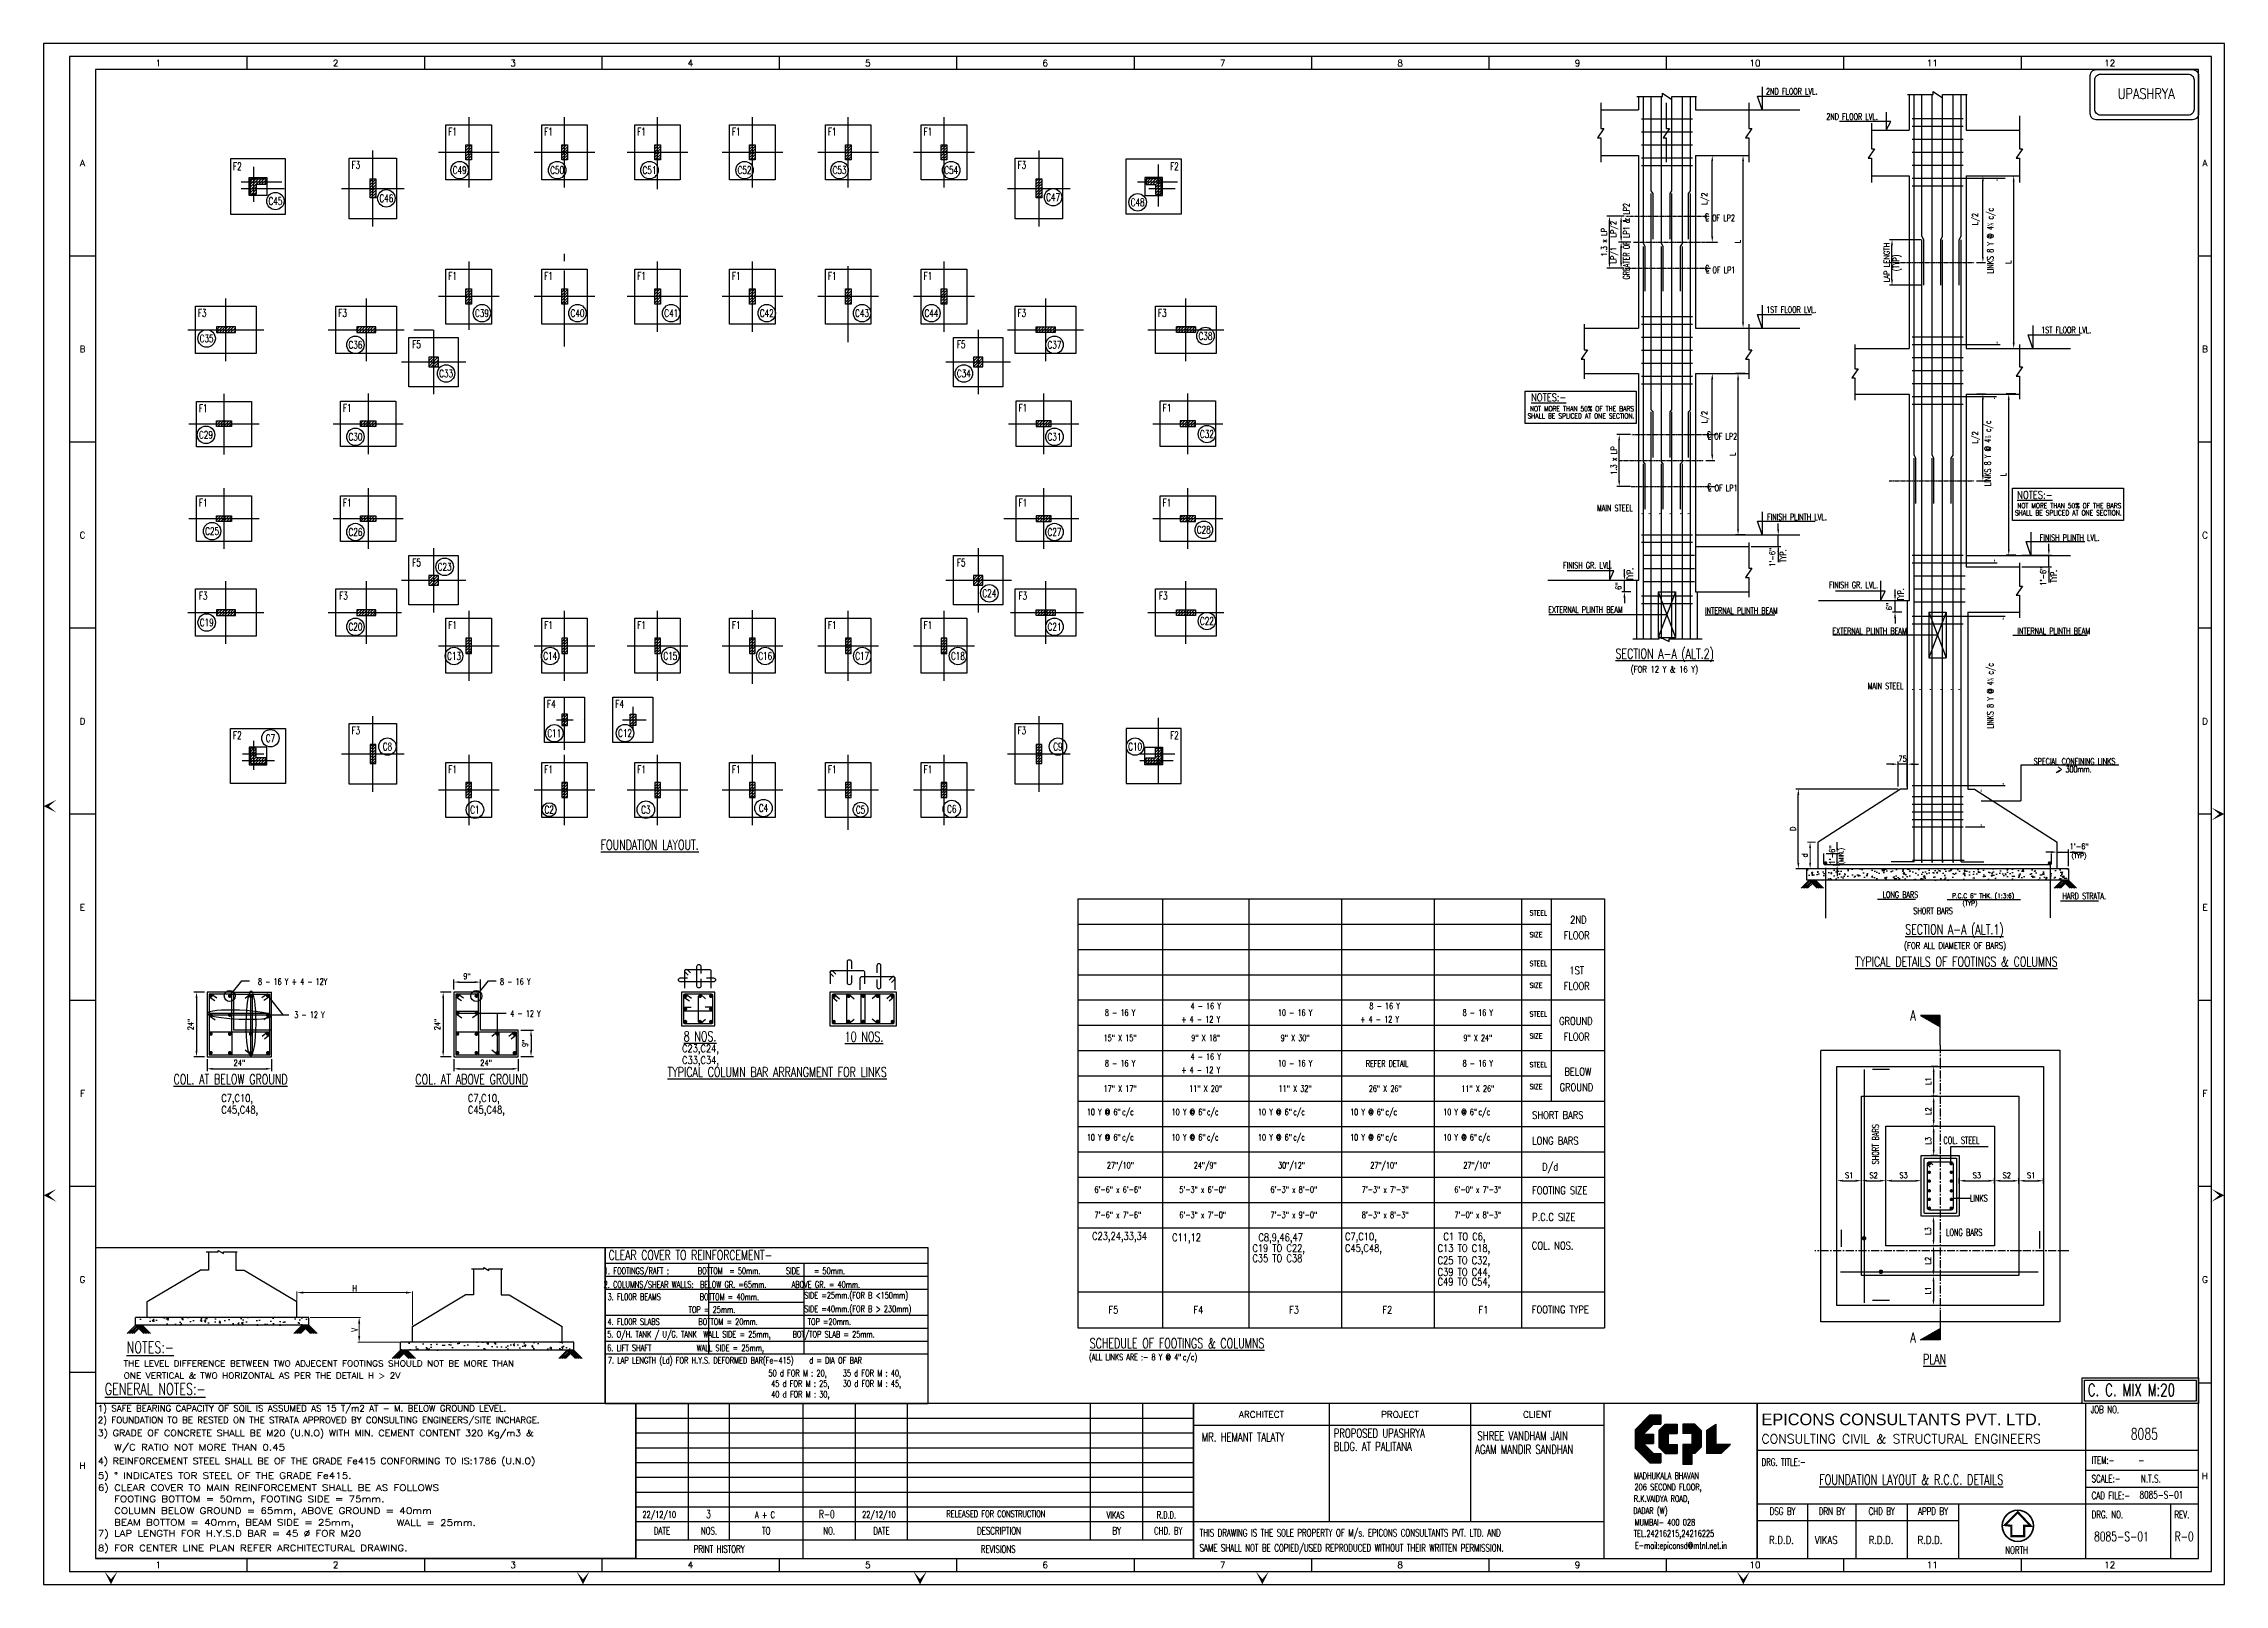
# Model space of a CAD drawing. Header units: inches. Extents: x 61991 to 161106, y 29687 to 64402.
# Drawn here: x 81020 to 84468, y 29964 to 32399 of the extents above; entities that cross this region are included whole.
import ezdxf
from ezdxf.enums import TextEntityAlignment as Align

# ---------------------------------------------------------------- set-up
doc = ezdxf.new("R2010")
doc.units = ezdxf.units.IN
doc.header["$MEASUREMENT"] = 0
doc.header["$PDMODE"] = 2
for name, pattern in [('ACAD_ISO08W100', [36, 24, -3, 6, -3]), ('CENTER', [2, 1.25, -0.25, 0.25, -0.25]), ('HIDDEN', [0.375, 0.25, -0.125])]:
    doc.linetypes.add(name, pattern=pattern)
for name, color, linetype in [('5CONCYAN', 4, 'Continuous'), ('BEAM', 4, 'Continuous'), ('CEN', 8, 'CENTER'), ('CENTER LINE', 8, 'CENTER'), ('CIR', 9, 'Continuous'), ('COL', 1, 'HIDDEN'), ('COLUMN', 1, 'Continuous'), ('COLUMN SCHEDULE', 4, 'Continuous'), ('dim', 5, 'Continuous'), ('DIM1', 5, 'Continuous'), ('FOOT', 4, 'Continuous'), ('FOOTING', 4, 'Continuous'), ('FOOTING DIM', 5, 'Continuous'), ('FRAME', 6, 'Continuous'), ('FRAME TABLE', 5, 'Continuous'), ('HACTH', 8, 'Continuous'), ('level', 3, 'Continuous'), ('line', 1, 'Continuous'), ('LINK', 6, 'Continuous'), ('LINKS', 6, 'Continuous'), ('MISC', 5, 'Continuous'), ('NO. COLUMN CIRCLE', 8, 'Continuous'), ('P.C.C', 8, 'Continuous'), ('PNA', 8, 'Continuous'), ('R.C.C. FOOTING', 4, 'Continuous'), ('reinforcement', 6, 'Continuous'), ('S-NOTES', 4, 'Continuous'), ('S-SCHEDULE', 4, 'Continuous'), ('SEC BAR', 6, 'Continuous'), ('SECT', 1, 'Continuous'), ('STEEL', 6, 'Continuous'), ('STIRUPS', 3, 'Continuous'), ('text', 4, 'Continuous'), ('TEXT (SHEET)', 4, 'Continuous'), ('TEXT MIDIUM', 2, 'Continuous'), ('TEXT NORMAL', 4, 'Continuous'), ('TEXT SCHEDULE', 2, 'Continuous'), ('TEXT SCHEDULE COLUMN', 4, 'Continuous'), ('TEXT1', 2, 'Continuous'), ('TITAL', 1, 'Continuous'), ('TITEL', 1, 'Continuous'), ('title', 6, 'Continuous'), ('txt', 4, 'Continuous'), ('TXT1', 2, 'Continuous')]:
    doc.layers.add(name, color=color, linetype=linetype)
doc.layers.add('S-BEAM', color=7, linetype='Continuous', lineweight=15)
doc.layers.add('S-COL TEXT', color=2, linetype='Continuous', lineweight=15)
doc.styles.add('ROMAND', font='ROMAND.shx', dxfattribs={"width": 0.8, "height": 225})
doc.styles.add('ROMANS', font='R.SHX', dxfattribs={"width": 0.7})
doc.styles.add('ROMANT', font='ARIAL.TTF')
doc.styles.add('YUTY78', font='simplex.shx')
doc.dimstyles.new('dim', dxfattribs={"dimtxt": 9, "dimasz": 9, "dimexe": 2, "dimexo": 2, "dimgap": 2, "dimtad": 1, "dimdec": 0, "dimzin": 0, "dimdsep": 46, "dimlunit": 4, "dimtxsty": 'ROMANS', "dimcen": 2, "dimdle": 100, "dimclrd": 5, "dimclre": 5, "dimclrt": 4, "dimadec": 0, "dimazin": 0, "dimtfac": 1, "dimtdec": 0, "dimtofl": 0, "dimtmove": 0, "dimatfit": 3, "dimfxl": 0, "dimtolj": 1, "dimtzin": 0, "dimlwd": 13, "dimlwe": 13, "dimarcsym": 0})
doc.dimstyles.new('DIM6(16)', dxfattribs={"dimscale": 0, "dimtxt": 9, "dimasz": 9, "dimexe": 4, "dimexo": 4, "dimgap": 4, "dimtad": 1, "dimdec": 4, "dimlfac": 0.0625, "dimzin": 1, "dimdsep": 46, "dimlunit": 4, "dimtxsty": 'ROMANS', "dimcen": 0, "dimclrd": 5, "dimclre": 5, "dimclrt": 4, "dimadec": 0, "dimazin": 0, "dimtfac": 1, "dimtdec": 4, "dimtix": 1, "dimtmove": 2, "dimatfit": 3, "dimfxl": 0, "dimfrac": 1, "dimtzin": 0, "dimarcsym": 0})
doc.dimstyles.new('DIM96', dxfattribs={"dimscale": 0, "dimtxt": 9, "dimasz": 9, "dimexe": 4, "dimexo": 4, "dimgap": 4, "dimtad": 1, "dimdec": 0, "dimzin": 1, "dimdsep": 46, "dimlunit": 4, "dimtxsty": 'ROMANS', "dimcen": 0, "dimclrd": 5, "dimclre": 5, "dimclrt": 4, "dimadec": 0, "dimazin": 0, "dimtfac": 1, "dimtdec": 0, "dimtix": 1, "dimtmove": 2, "dimatfit": 3, "dimfxl": 0, "dimfrac": 1, "dimtzin": 0, "dimlwd": -1, "dimlwe": -1, "dimarcsym": 0})
pattern_1 = [(45, (6725.6382, -8450.4835), (-2.20970869, 2.20970869), [])]
pattern_2 = [(45, (47507.2422, 20061.2459), (-1.06066017, 1.06066017), [])]

msp = doc.modelspace()

# ---------------------------------------------------------------- texts
at = {"layer": 'COLUMN SCHEDULE', "color": 4, "style": 'ROMANS', "width": 0.8}
for s, p in [('STEEL', (83369.76734, 31021.13769)), ('SIZE', (83369.76734, 30986.55885)), ('STEEL', (83369.76734, 30941.13769)), ('SIZE', (83369.76734, 30906.55885)), ('STEEL', (83369.76734, 30861.13769)), ('SIZE', (83369.76734, 30826.55885)), ('STEEL', (83369.76734, 30781.13769)), ('SIZE', (83369.76734, 30746.55885))]:
    msp.add_text(s, height=8, dxfattribs=at).set_placement(p)
at = {"layer": 'dim', "color": 4, "style": 'ROMANS', "width": 0.8}
msp.add_text('(MIN.)', height=7.5, rotation=90, dxfattribs=at).set_placement((83866.0074, 31101.48166))
at = {"layer": 'dim', "color": 4, "style": 'ROMANS'}
for s, height, width, p in [('(TYP)', 7.5, 0.8, (84226.60449, 31111.72654)), ('P.C.C 6" THK. (1:3:6)', 7.5, 0.8, (84037.71432, 31048.39632)), ('(TYP)', 7.5, 0.8, (84054.25932, 31036.77154)), ('22/12/10', 10.243444, 0.7, (81967.00284, 30068.92187)), ('3', 12.29213, 0.7, (82067.70724, 30068.53229)), ('R-0', 12.292133, 0.7, (82246.2157, 30068.53229)), ('22/12/10', 10.243444, 0.7, (82314.35043, 30068.92187))]:
    msp.add_text(s, height=height, dxfattribs=dict(at, width=width)).set_placement(p)
at = {"layer": 'S-COL TEXT', "linetype": 'Continuous', "style": 'ROMANS', "width": 0.7}
for s, p in [('F1', (81666.94363, 32259.88947)), ('F1', (81818.44363, 32259.88947)), ('F1', (81965.44363, 32259.88947)), ('F1', (82115.44363, 32259.88947)), ('F1', (82266.94363, 32259.88947)), ('F1', (82418.44363, 32259.88947)), ('F2', (81326.47141, 32205.08735)), ('F3', (81513.94464, 32207.38947)), ('F3', (82566.96794, 32207.38947)), ('F2', (82808.18614, 32205.08735)), ('C49', (81677.93771, 32199.16142)), ('C50', (81832.1046, 32199.16142)), ('C51', (81978.09016, 32199.16142)), ('C52', (82128.44257, 32199.16142)), ('C53', (82278.66812, 32199.16142)), ('C54', (82455.18386, 32199.16142)), ('C45', (81386.68411, 32150.2139)), ('C46', (81562.10386, 32154.60181)), ('C47', (82616.3079, 32156.29301)), ('C48', (82749.97052, 32148.27978)), ('F1', (81666.94363, 32031.88947)), ('F1', (81818.44363, 32031.88947)), ('F1', (81965.44363, 32031.88947)), ('F1', (82115.44363, 32031.88947)), ('F1', (82266.94363, 32031.88947)), ('F1', (82418.44363, 32031.88947)), ('F3', (81270.94363, 31973.38947)), ('F3', (81492.94363, 31973.38947)), ('C39', (81713.21105, 31973.01536)), ('C40', (81864.27845, 31973.01536)), ('C41', (82012.46727, 31973.01536)), ('C42', (82163.53748, 31973.01536)), ('C43', (82314.2389, 31973.01536)), ('C44', (82423.92552, 31973.01536)), ('F3', (82566.96361, 31973.38947)), ('F3', (82788.94363, 31973.38947)), ('C35', (81277.86634, 31933.03473)), ('F5', (81609.94363, 31923.88947)), ('F5', (82470.94363, 31923.88947)), ('C38', (82857.22364, 31936.93297)), ('C36', (81513.15126, 31922.9522)), ('C37', (82618.50629, 31922.9522)), ('C33', (81656.52678, 31877.73138)), ('C34', (82475.20251, 31877.73138)), ('F1', (81272.44363, 31822.75519)), ('F1', (81500.44363, 31823.20272)), ('F1', (82568.47141, 31823.38947)), ('F1', (82796.47141, 31823.38947)), ('C29', (81276.85692, 31780.7513)), ('C30', (81513.15126, 31777.61684)), ('C31', (82618.50629, 31777.61684)), ('C32', (82859.45551, 31781.91795)), ('F1', (81272.44363, 31673.38947)), ('F1', (81500.44363, 31673.38947)), ('F1', (82568.44363, 31673.38947)), ('F1', (82796.44363, 31673.38947)), ('C25', (81286.53419, 31628.44297)), ('C26', (81513.15126, 31627.062)), ('C27', (82618.50629, 31627.062)), ('C28', (82854.54425, 31630.63233)), ('F5', (81609.94363, 31578.88947)), ('F5', (82470.94363, 31578.88947)), ('C23', (81654.25445, 31572.08985)), ('F3', (81272.44363, 31526.38947)), ('F3', (81494.44363, 31526.38947)), ('C24', (82515.45565, 31530.26292)), ('F3', (82568.45493, 31526.38947)), ('F3', (82790.47141, 31526.38947)), ('C19', (81278.0286, 31484.14622)), ('C20', (81513.15126, 31477.33812)), ('F1', (81666.94363, 31479.88947)), ('F1', (81818.44363, 31479.88947)), ('F1', (81965.44363, 31479.88947)), ('F1', (82115.44363, 31479.88947)), ('F1', (82266.94363, 31479.88947)), ('F1', (82418.44363, 31479.88947)), ('C21', (82618.50629, 31477.33812)), ('C22', (82859.45551, 31486.37164)), ('C13', (81669.08065, 31431.17224)), ('C14', (81821.11066, 31431.17224)), ('C15', (82011.10444, 31431.17224)), ('C16', (82161.13641, 31431.17224)), ('C17', (82314.49127, 31431.17224)), ('C18', (82465.81149, 31431.17224)), ('F4', (81822.94363, 31355.38947)), ('F4', (81930.97141, 31355.38947)), ('F2', (81326.47141, 31305.88947)), ('F3', (81513.94363, 31313.38947)), ('C11', (81827.6116, 31309.06288)), ('C12', (81939.43578, 31309.27603)), ('F3', (82566.9506, 31313.38947)), ('F2', (82808.18614, 31305.88947)), ('C7', (81378.77235, 31301.18082)), ('C8', (81563.77119, 31287.96275)), ('C9', (82623.9314, 31287.96275)), ('C10', (82745.90874, 31287.96275)), ('F1', (81666.94363, 31251.88947)), ('F1', (81818.44363, 31251.88947)), ('F1', (81965.44363, 31251.88947)), ('F1', (82115.44363, 31251.88947)), ('F1', (82266.94363, 31251.88947)), ('F1', (82418.44363, 31251.88947)), ('C1', (81702.14829, 31188.21821)), ('C2', (81819.5269, 31188.21821)), ('C3', (81972.37071, 31188.21821)), ('C4', (82158.3577, 31190.78991)), ('C5', (82311.85439, 31188.21821)), ('C6', (82456.04004, 31189.31261))]:
    msp.add_text(s, height=12, dxfattribs=at).set_placement(p, align=Align.MIDDLE_CENTER)
at = {"layer": 'SECT', "style": 'ROMANS', "width": 0.7}
for p in [(83971.70648, 30855.16992), (83971.70648, 30346.07965)]:
    msp.add_text('A', height=16, dxfattribs=at).set_placement(p)
at = {"layer": 'text', "color": 2, "style": 'ROMANS'}
for s, height, width, p in [('R.D.D.', 12.3, 0.8, (83748.41839, 30027.707)), ('VIKAS', 12.3, 0.8, (83820.76911, 30027.707)), ('R.D.D.', 12.3, 0.8, (83905.79827, 30027.707)), ('R.D.D.', 12.3, 0.8, (83983.18016, 30027.707)), ('8085-S-01', 15, 0.7, (84262.29844, 30031.97475)), ('R-0', 15, 0.7, (84389.5204, 30031.90319))]:
    msp.add_text(s, height=height, dxfattribs=dict(at, width=width)).set_placement(p)
at = {"layer": 'TEXT (SHEET)', "color": 2, "style": 'ROMANS', "width": 0.7}
for s, height, p in [('C. C. MIX M:20', 19.475, (84252.21056, 30261.24088)), ('-', 12, (84332.31914, 30153.70126)), ('N.T.S.', 12, (84336.11487, 30124.85882)), ('8085-S-01', 12, (84334.15378, 30099.23308))]:
    msp.add_text(s, height=height, dxfattribs=at).set_placement(p)
at = {"layer": 'TEXT (SHEET)', "color": 1, "style": 'ROMANS', "width": 0.7}
for s, height, p in [('8085', 18, (84320.0882, 30192.49839)), ('%%UFOUNDATION LAYOUT & R.C.C. DETAILS', 16, (83827.68731, 30121.16176))]:
    msp.add_text(s, height=height, dxfattribs=at).set_placement(p)
at = {"layer": 'TEXT MIDIUM', "style": 'ROMANS', "width": 0.7}
for s, p in [('PROPOSED UPASHRYA', (83060.03881, 30202.65872)), ('SHREE VANDHAM JAIN', (83287.29516, 30198.48706)), ('MR. HEMANT TALATY', (82851.38512, 30196.42366)), ('BLDG. AT PALITANA', (83060.03881, 30181.66287)), ('AGAM MANDIR SANDHAN', (83283.53895, 30177.01403))]:
    msp.add_text(s, height=14, dxfattribs=at).set_placement(p, align=Align.MIDDLE_LEFT)
at = {"layer": 'TEXT SCHEDULE', "style": 'ROMANS', "width": 0.8}
for s, p in [('2ND ', (83433.87859, 31008.19336)), ('FLOOR', (83423.56348, 30983.4948)), ('1ST', (83432.61986, 30928.19336)), ('FLOOR', (83423.56348, 30903.4948)), ('GROUND', (83416.25659, 30848.19336)), ('FLOOR', (83423.56348, 30823.4948)), ('C23,C24,', (82029.6184, 30804.8188)), ('C33,C34,', (82029.6184, 30786.36939)), ('BELOW', (83424.74636, 30768.19336)), ('C7,C10,', (81301.02992, 30726.33804)), ('C7,C10,', (81691.00427, 30726.33804)), ('GROUND', (83417.19606, 30743.4948)), ('C45,C48,', (81301.02992, 30707.88862)), ('C45,C48,', (81691.00427, 30707.88862)), ('SHORT BARS', (83373.76734, 30699.40641)), ('LONG BARS', (83373.76734, 30658.94529)), ('D/d', (83389.56411, 30617.66676)), ('FOOTING SIZE', (83373.76734, 30580.53371)), ('P.C.C SIZE', (83373.76734, 30538.40878)), ('C23,24,33,34', (82677.92021, 30508.24578)), ('C11,12', (82804.43284, 30506.18143)), ('C8,9,46,47', (82940.90932, 30506.18143)), ('C7,C10,', (83077.79553, 30507.59673)), ('C1 TO C6,', (83233.31797, 30507.59673)), ('C19 TO C22,', (82931.35649, 30489.14731)), ('C35 TO C38', (82931.35649, 30473.18547)), ('C45,C48,', (83077.79553, 30489.14731)), ('C13 TO C18,', (83224.23457, 30489.14731)), ('C25 TO C32,', (83224.23457, 30469.92915)), ('COL. NOS.', (83373.28946, 30493.2273)), ('C39 TO C44,', (83224.23457, 30451.47963)), ('C49 TO C54,', (83224.23457, 30436.10506)), ('FOOTING TYPE', (83373.28946, 30392.14421))]:
    msp.add_text(s, height=12, dxfattribs=at).set_placement(p)
for s, p in [('F5', (82711.65061, 30397.70784)), ('F4', (82845.80573, 30397.70784)), ('F3', (82997.2281, 30397.70784)), ('F2', (83144.71542, 30397.70784)), ('F1', (83296.73702, 30397.70784))]:
    msp.add_text(s, height=12, dxfattribs=at).set_placement(p, align=Align.MIDDLE)
at = {"layer": 'TEXT SCHEDULE COLUMN', "style": 'ROMANS', "width": 0.7}
for s, p in [(' 8 - 16 Y + 4 - 12Y', (81411.39764, 30916.50369)), (' 8 - 16 Y', (81763.35799, 30916.50369)), (' 3 - 12 Y', (81438.04157, 30863.97087)), (' 4 - 12 Y', (81779.56922, 30866.01803)), ('8 - 16 Y', (82722.22131, 30867.44746)), ('+ 4 - 12 Y', (82849.70265, 30856.94746)), ('4 - 16 Y', (82857.5371, 30877.94746)), ('10 - 16 Y', (82998.99486, 30867.44746)), ('+ 4 - 12 Y', (83132.61817, 30856.94746)), ('8 - 16 Y', (83140.45262, 30877.94746)), ('8 - 16 Y', (83287.87294, 30867.44746)), ('15" X 15"', (82722.22131, 30827.44746)), ('9" X 18"', (82857.5371, 30827.44746)), ('9" X 30"', (82998.99486, 30827.44746)), ('9" X 24"', (83287.87294, 30827.44746)), ('8 - 16 Y', (82722.22131, 30787.44746)), ('4 - 16 Y', (82857.5371, 30797.94746)), ('10 - 16 Y', (82998.99486, 30787.44746)), ('REFER DETAIL', (83144.46436, 30787.0223)), ('8 - 16 Y', (83287.87294, 30787.44746)), ('+ 4 - 12 Y', (82849.70265, 30776.94746)), ('17" X 17"', (82722.22131, 30747.44746)), ('11" X 20"', (82857.5371, 30747.44746)), ('11" X 32"', (82998.99486, 30747.44746)), ('26" X 26"', (83141.4339, 30747.44746)), ('11" X 26"', (83287.87294, 30747.44746)), ('27"/10"', (82722.69491, 30626.11415)), ('24"/9"', (82856.85003, 30626.11415)), ('30"/12"', (82993.32651, 30626.11415)), ('27"/10"', (83139.09503, 30626.11415)), ('27"/10"', (83286.20458, 30626.11415)), ('6\'-6" x 6\'-6"', (82718.66239, 30587.79733)), ('5\'-3" x 6\'-0"', (82852.8175, 30587.79733)), ('6\'-3" x 8\'-0"', (82996.88782, 30587.79733)), ('7\'-3" x 7\'-3"', (83141.29007, 30587.79733)), ('6\'-0" x 7\'-3"', (83287.72911, 30587.79733)), ('7\'-6" x 7\'-6"', (82718.66239, 30547.79733)), ('6\'-3" x 7\'-0"', (82852.8175, 30547.79733)), ('7\'-3" x 9\'-0"', (82996.88782, 30547.79733)), ('8\'-3" x 8\'-3"', (83141.29007, 30547.79733)), ('7\'-0" x 8\'-3"', (83287.72911, 30547.79733))]:
    msp.add_text(s, height=10, dxfattribs=at).set_placement(p, align=Align.MIDDLE_CENTER)
at = {"layer": 'TEXT SCHEDULE COLUMN', "char_height": 10, "attachment_point": 4, "line_spacing_factor": 0.7, "style": 'ROMANS'}
for insert in [(82669.61608, 30708.70429), (82803.77119, 30708.70429), (82940.24767, 30708.70429), (83086.0162, 30708.70429), (83233.12575, 30708.70429), (82669.61608, 30668.70429), (82803.77119, 30668.70429), (82940.24767, 30668.70429), (83086.0162, 30668.70429), (83233.12575, 30668.70429)]:
    msp.add_mtext('10 Y @ 6"{\\fMS Shell Dlg|b0|i0|c0|p0;\\H0.70828x; }c/c ', dxfattribs=dict(at, insert=insert))
at = {"layer": 'TEXT1', "style": 'ROMANS', "width": 0.8}
for s, p in [('(FOR 12 Y & 16 Y)', (83582.84823, 31409.43829)), ('(FOR ALL DIAMETER OF BARS)', (84042.39702, 30972.80818))]:
    msp.add_text(s, height=10, dxfattribs=at).set_placement(p, align=Align.MIDDLE)
at = {"layer": 'TEXT1', "insert": (82673.11207, 30321.25589), "char_height": 10, "attachment_point": 4, "style": 'ROMANS'}
msp.add_mtext('(ALL LINKS ARE :- 8 Y @ 4"{\\fMS Shell Dlg|b0|i0|c0|p0;\\H0.70828x; }c/c)', dxfattribs=at)
at = {"layer": 'TITAL', "style": 'ROMANS', "width": 0.7}
for s, height, p in [('%%uSECTION A-A (ALT.2)', 15.6521739, (83583.29306, 31433.63398)), ('%%uSECTION A-A (ALT.1)', 15.6521739, (84041.3289, 30997.8458)), ('%%uTYPICAL DETAILS OF FOOTINGS & COLUMNS', 15.6521739, (84044.54319, 30948.05943)), ('%%U8 NOS.', 15.652174, (82058.01602, 30829.87177)), ('%%U10 NOS.', 15.652174, (82317.31779, 30829.35975)), ('%%uPLAN', 15.652174, (84010.06719, 30319.63036))]:
    msp.add_text(s, height=height, dxfattribs=at).set_placement(p, align=Align.MIDDLE)
for s, p in [('%%UFOUNDATION LAYOUT.', (81901.0393, 31124.84585)), ('%%UCOL. AT BELOW GROUND', (81225.6514, 30754.35964)), ('%%UCOL. AT ABOVE GROUND', (81607.97039, 30754.35964)), ('%%uTYPICAL COLUMN BAR ARRANGMENT FOR LINKS', (82006.7554, 30765.70239)), ('%%USCHEDULE OF FOOTINGS & COLUMNS', (82674.17665, 30337.08245))]:
    msp.add_text(s, height=15.6521739, dxfattribs=at).set_placement(p)
at = {"layer": 'TITEL', "color": 2, "linetype": 'Continuous', "style": 'ROMANS', "width": 0.8}
msp.add_text('UPASHRYA', height=16.427203, dxfattribs=at).set_placement((84299.59327, 32311.77172))
at = {"layer": 'title', "color": 1, "linetype": 'Continuous', "style": 'ROMANS', "width": 0.7}
for s, p in [('%%UNOTES:-', (81151.43291, 30329.30051)), ('%%UGENERAL NOTES:-', (81116.85185, 30263.37866))]:
    msp.add_text(s, height=18.45, dxfattribs=at).set_placement(p)
at = {"layer": 'txt', "color": 4, "style": 'ROMANS', "width": 0.7}
for s, p in [('2ND FLOOR LVL.', (83784.25781, 32318.59246)), ('2ND FLOOR LVL.', (83879.60821, 32278.69686)), ('1ST FLOOR LVL.', (83783.45739, 31973.59246)), ('1ST FLOOR LVL.', (84218.12998, 31941.39533))]:
    msp.add_text(s, height=10, dxfattribs=at).set_placement(p, align=Align.CENTER)
at = {"layer": 'txt', "linetype": 'ByBlock', "style": 'ROMANS', "width": 0.7}
for s, p in [('GREATER OF LP1 & LP2', (83522.85541, 32086.6338)), ('(TYP)', (83949.90392, 32052.53614))]:
    msp.add_text(s, height=10, rotation=90, dxfattribs=at).set_placement(p, align=Align.MIDDLE)
for s, height, p in [('C', 10, (83649.85226, 32125.80675)), ('L OF LP2', 10, (83671.09226, 32123.58675)), ('C', 10, (83650.45748, 32043.74482)), ('L OF LP1', 10, (83671.69748, 32041.52482)), (' NOT MORE THAN 50% OF THE BARS', 8, (83450.18434, 31821.98712)), ('SHALL BE SPLICED AT ONE SECTION.', 8, (83450.89625, 31810.66742)), ('C', 10, (83653.25726, 31780.80675)), ('L OF LP2', 10, (83674.49726, 31778.58675)), ('C', 10, (83653.86248, 31698.74482)), ('L OF LP1', 10, (83675.10248, 31696.52482)), ('MAIN STEEL', 10, (83504.53226, 31664.89582)), ('SHALL BE SPLICED AT ONE SECTION.', 8, (84221.47501, 31657.47109)), (' NOT MORE THAN 50% OF THE BARS', 8, (84220.7631, 31668.79079)), ('MAIN STEEL', 10, (83932.47104, 31383.62962)), ('SPECIAL CONFINING LINKS', 10, (84231.29028, 31264.72785)), ('> 300mm.', 10, (84231.29028, 31252.2772))]:
    msp.add_text(s, height=height, dxfattribs=at).set_placement(p, align=Align.MIDDLE)
at = {"layer": 'txt', "color": 4, "style": 'ROMANS', "width": 0.7}
for s, p in [('FINISH PLINTH LVL.', (83792.44312, 31651.02297)), ('FINISH PLINTH LVL.', (84223.66546, 31618.20399)), ('FINISH GR. LVL.', (83461.18311, 31574.3804)), ('FINISH GR. LVL.', (83881.76794, 31543.52872))]:
    msp.add_text(s, height=10, dxfattribs=at).set_placement(p, align=Align.MIDDLE)
at = {"layer": 'txt', "style": 'ROMANS', "width": 0.7}
for p in [(83770.42902, 31589.29103), (83528.52257, 31560.2132), (84198.36779, 31557.09391), (83956.46135, 31528.01607)]:
    msp.add_text('TYP.', height=10, rotation=90, dxfattribs=at).set_placement(p, align=Align.MIDDLE)
for s, p in [('EXTERNAL PLINTH BEAM', (83458.00752, 31504.35117)), ('INTERNAL PLINTH BEAM', (83704.62736, 31502.64808)), ('EXTERNAL PLINTH BEAM', (83907.3063, 31470.51628)), ('INTERNAL PLINTH BEAM', (84198.52113, 31470.45095))]:
    msp.add_text(s, height=10, dxfattribs=at).set_placement(p, align=Align.MIDDLE)
for s, height, p in [('LONG BARS', 10, (83927.82271, 31048.97077)), ('SHORT BARS', 10, (83976.53359, 31023.30653)), ('HARD STRATA.', 10, (84212.21825, 31046.75746)), ('COL. STEEL', 10.729778, (84024.06594, 30660.20305)), ('LINKS', 10.729778, (84065.83987, 30568.74994)), ('LONG BARS', 10.729778, (84028.16036, 30514.71728))]:
    msp.add_text(s, height=height, dxfattribs=at).set_placement(p)
msp.add_text('SHORT BARS', height=10.729778, rotation=90, dxfattribs=at).set_placement((83921.99365, 30627.72275))
at = {"layer": 'txt', "color": 4, "style": 'ROMANS', "width": 0.7}
for s, height, p in [('   1. FOOTINGS/RAFT :        BOTTOM  = 50mm.       SIDE    = 50mm.', 10.2499979, (81890.10278, 30454.19542)), ('   2. COLUMNS/SHEAR WALLS:  BELOW GR. =65mm.      ABOVE GR. = 40mm.', 10.2499979, (81889.55096, 30432.48956)), ('3. FL00R BEAMS           BOTTOM = 40mm. ', 10.2499979, (81911.75342, 30413.11752)), (' SIDE =25mm.(FOR B <150mm)', 10.2499979, (82217.65137, 30415.46068)), ('4. FL00R SLABS           BOTTOM = 20mm. ', 10.2499979, (81911.75342, 30373.75099)), ('                        TOP = 25mm. ', 10.2499979, (81911.75342, 30392.78988)), (' SIDE =40mm.(FOR B > 230mm)', 10.2499979, (82217.65137, 30393.97803)), ('TOP =20mm.', 10.249998, (82228.33688, 30373.78459)), ('5. O/H. TANK / U/G. TANK  WALL SIDE = 25mm,     BOT/TOP SLAB = 25mm.', 10.2499979, (81911.23584, 30353.87642)), ('6. LIFT SHAFT             WALL SIDE = 25mm,     ', 10.2499979, (81911.23584, 30332.34516)), ('7. LAP LENGTH (Ld) FOR H.Y.S. DEFORMED BAR(Fe-415)   d = DIA OF BAR', 10.2499979, (81912.29653, 30312.71044)), ('  50 d FOR M : 20,', 10.2499979, (82155.84121, 30292.52461)), ('45 d FOR M : 25,', 10.2499979, (82170.40425, 30275.91612)), ('35 d FOR M : 40,', 10.2499979, (82283.69226, 30292.45798)), ('30 d FOR M : 45,', 10.2499979, (82283.8484, 30275.99268)), ('40 d FOR M : 30,', 10.2499979, (82170.56986, 30259.09361))]:
    msp.add_text(s, height=height, dxfattribs=at).set_placement(p)
at = {"layer": 'txt', "linetype": 'Continuous'}
for s, height, style, width, p in [('THE LEVEL DIFFERENCE BETWEEN TWO ADJECENT FOOTINGS SHOULD NOT BE MORE THAN', 9.3526351, 'ROMANS', 1.1, (81146.72791, 30308.25808)), ('ONE VERTICAL & TWO HORIZONTAL AS PER THE DETAIL H > 2V', 9.3526351, 'ROMANS', 1.1, (81146.72791, 30289.02939)), ('3) GRADE OF CONCRETE SHALL BE M20 (U.N.O) WITH MIN. CEMENT CONTENT 320 Kg/m3 & ', 10, 'ROMANS', 1.1, (81105.82299, 30197.87078)), ('W/C RATIO NOT MORE THAN 0.45', 10, 'ROMANS', 1.2, (81131.53894, 30175.47318)), ('4) REINFORCEMENT STEEL SHALL BE OF THE GRADE Fe415 CONFORMING TO IS:1786 (U.N.O)', 10, 'ROMANS', 1.1, (81105.82299, 30153.78188)), ('5) %%127 INDICATES TOR STEEL OF THE GRADE Fe415.', 10, 'ROMANS', 1.2, (81105.82299, 30130.72697)), ('6) CLEAR COVER TO MAIN REINFORCEMENT SHALL BE AS FOLLOWS', 10, 'ROMANS', 1.2, (81105.82299, 30111.5315)), ('FOOTING BOTTOM = 50mm, FOOTING SIDE = 75mm.', 10, 'ROMANS', 1.2, (81131.53894, 30093.73234)), ('COLUMN BELOW GROUND = 65mm, ABOVE GROUND = 40mm', 10, 'ROMANS', 1.2, (81131.53894, 30075.17566)), ('A + C', 10.857959, 'YUTY78', 0.7, (82144.88687, 30068.15902)), ('RELEASED FOR CONSTRUCTION', 10.8579587, 'YUTY78', 0.7, (82447.5458, 30069.72683)), ('VIKAS', 10.857959, 'YUTY78', 0.7, (82701.15368, 30067.89256)), ('R.D.D.', 10.857959, 'YUTY78', 0.7, (82780.30448, 30067.89257)), ('7) LAP LENGTH FOR H.Y.S.D BAR = 45 %%C FOR M20', 10, 'ROMANS', 1.2, (81105.82299, 30039.20129)), ('BEAM BOTTOM = 40mm, BEAM SIDE = 25mm,', 10, 'ROMANS', 1.2, (81131.53894, 30056.61898)), ('WALL = 25mm.', 10, 'ROMANS', 1.2, (81578.14205, 30056.24289)), ('8) FOR CENTER LINE PLAN REFER ARCHITECTURAL DRAWING.', 10, 'ROMANS', 1.2, (81105.82299, 30016.26715))]:
    msp.add_text(s, height=height, dxfattribs=dict(at, style=style, width=width)).set_placement(p)
at = {"layer": 'txt', "linetype": 'Continuous', "style": 'ROMANS'}
for s, p in [('1) SAFE BEARING CAPACITY OF SOIL IS ASSUMED AS 15 T/m2 AT - M. BELOW GROUND LEVEL.', (81105.82299, 30236.95151)), ('2) FOUNDATION TO BE RESTED ON THE STRATA APPROVED BY CONSULTING ENGINEERS/SITE INCHARGE.', (81105.82299, 30218.43774))]:
    msp.add_text(s, height=10, dxfattribs=at).set_placement(p)
at = {"layer": 'txt', "linetype": 'ByBlock', "lineweight": -2, "ltscale": 20, "char_height": 10, "width": 175.3159323, "attachment_point": 2, "rotation": 90, "style": 'ROMANS'}
for insert in [(84093.00457, 32087.49412), (84089.17278, 31751.49412), (84093.00457, 31368.08133)]:
    msp.add_mtext('LINKS 8 Y @ 4{\\Fromans|c0;\\H0.9583X;½} c/c', dxfattribs=dict(at, insert=insert))
at = {"layer": 'TXT1', "style": 'ROMAND', "width": 0.8}
for p in [(83399.9388, 31833.87351), (84168.58011, 31679.76961)]:
    msp.add_text('%%UNOTES:-', height=12, dxfattribs=at).set_placement(p, align=Align.CENTER)
at = {"layer": 'TXT1', "style": 'ROMANS', "width": 0.7}
msp.add_text(' CLEAR COVER TO REINFORCEMENT- ', height=15.375, dxfattribs=at).set_placement((81906.06032, 30476.51684))

# ---------------------------------------------------------------- blocks, each defined once
blk = doc.blocks.new('FOLDER')
at = {"layer": 'PNA'}
for points in [[(-1250, 2500), (0, 0), (0, 1000)], [(1250, 2500), (0, 0), (0, 1000)]]:
    blk.add_solid(points, dxfattribs=at)
blk = doc.blocks.new('*X3')
at = {"color": 0}
for p, q in [((97993, 4849), (98484, 5340)), ((97993, 4867), (98466, 5340)), ((97993, 4885), (98448, 5340)), ((97993, 4902), (98431, 5340)), ((97993, 4920), (98413, 5340)), ((97993, 4938), (98395, 5340)), ((97993, 4955), (98378, 5340)), ((97993, 4973), (98360, 5340)), ((97993, 4991), (98342, 5340)), ((97993, 5008), (98325, 5340)), ((97993, 5026), (98307, 5340)), ((97993, 5044), (98289, 5340)), ((97993, 5061), (98272, 5340)), ((97993, 5079), (98254, 5340)), ((97993, 5097), (98236, 5340)), ((97993, 5114), (98219, 5340)), ((97993, 5132), (98201, 5340)), ((97993, 5150), (98183, 5340)), ((97993, 5167), (98166, 5340)), ((97993, 4832), (98243, 5082)), ((97993, 4814), (98243, 5064)), ((97993, 4796), (98243, 5046)), ((97993, 4779), (98243, 5029)), ((97993, 4761), (98243, 5011)), ((97993, 4743), (98243, 4993)), ((97993, 4725), (98243, 4975)), ((97994, 4709), (98243, 4958)), ((98003, 4700), (98243, 4940)), ((98012, 4692), (98243, 4922)), ((98021, 4683), (98243, 4905)), ((98030, 4674), (98243, 4887)), ((98038, 4665), (98243, 4869)), ((98047, 4656), (98243, 4852)), ((98056, 4647), (98243, 4834)), ((98065, 4639), (98243, 4816)), ((98074, 4630), (98243, 4799)), ((98083, 4621), (98252, 4790)), ((98092, 4612), (98270, 4790)), ((98100, 4603), (98287, 4790)), ((98109, 4594), (98305, 4790)), ((98118, 4585), (98323, 4790)), ((98127, 4577), (98340, 4790)), ((98136, 4568), (98358, 4790)), ((98145, 4559), (98376, 4790)), ((98153, 4550), (98393, 4790)), ((98162, 4541), (98411, 4790)), ((98179, 4540), (98429, 4790)), ((98196, 4540), (98446, 4790)), ((98214, 4540), (98464, 4790)), ((98232, 4540), (98482, 4790)), ((98249, 4540), (98493, 4784)), ((98251, 5090), (98493, 5332)), ((98267, 4540), (98493, 4766)), ((98269, 5090), (98493, 5314)), ((98287, 5090), (98493, 5296)), ((98305, 5090), (98493, 5279)), ((98322, 5090), (98493, 5261)), ((98340, 5090), (98493, 5243)), ((98358, 5090), (98493, 5225)), ((98375, 5090), (98493, 5208)), ((98393, 5090), (98493, 5190)), ((98411, 5090), (98493, 5172)), ((98428, 5090), (98493, 5155)), ((98446, 5090), (98493, 5137)), ((98464, 5090), (98493, 5119)), ((98481, 5090), (98493, 5102)), ((98643, 5093), (98890, 5340)), ((98643, 5110), (98873, 5340)), ((98643, 5128), (98855, 5340)), ((98643, 5146), (98837, 5340)), ((98643, 5163), (98820, 5340)), ((98643, 5181), (98802, 5340)), ((98643, 5199), (98784, 5340)), ((98643, 5216), (98767, 5340)), ((98643, 5234), (98749, 5340)), ((98643, 5252), (98731, 5340)), ((98643, 5269), (98714, 5340)), ((98643, 5287), (98696, 5340)), ((98643, 5305), (98678, 5340)), ((98643, 5322), (98661, 5340)), ((98643, 4527), (99143, 5027)), ((98643, 4509), (99143, 5009)), ((98643, 4492), (99143, 4992)), ((98643, 4474), (99143, 4974)), ((98643, 4456), (99143, 4956)), ((98643, 4439), (99143, 4939)), ((98643, 4421), (99143, 4921)), ((98643, 4403), (99143, 4903)), ((98643, 4386), (99143, 4886)), ((98643, 4368), (99143, 4868)), ((98643, 4350), (99143, 4850)), ((98643, 4332), (99143, 4832)), ((98643, 4315), (99143, 4815)), ((98643, 4297), (99143, 4797)), ((98643, 4545), (98888, 4790)), ((98643, 4562), (98871, 4790)), ((98643, 4580), (98853, 4790)), ((98643, 4598), (98835, 4790)), ((98643, 4615), (98818, 4790)), ((98643, 4633), (98800, 4790)), ((98643, 4651), (98782, 4790)), ((98643, 4668), (98765, 4790)), ((98643, 4686), (98747, 4790)), ((98643, 4704), (98729, 4790)), ((98643, 4721), (98712, 4790)), ((98643, 4739), (98694, 4790)), ((98643, 4757), (98676, 4790)), ((98643, 4774), (98659, 4790)), ((98658, 5090), (98908, 5340)), ((98676, 5090), (98926, 5340)), ((98693, 5090), (98943, 5340)), ((98711, 5090), (98961, 5340)), ((98729, 5090), (98976, 5337)), ((98746, 5090), (98984, 5328)), ((98764, 5090), (98993, 5319)), ((98782, 5090), (99002, 5310)), ((98799, 5090), (99011, 5302)), ((98817, 5090), (99020, 5293)), ((98835, 5090), (99029, 5284)), ((98853, 5090), (99037, 5275)), ((98870, 5090), (99046, 5266)), ((98888, 5090), (99055, 5257)), ((98893, 5077), (99064, 5249)), ((98893, 5060), (99073, 5240)), ((98893, 5042), (99082, 5231)), ((98893, 5024), (99090, 5222)), ((98893, 5007), (99099, 5213)), ((98893, 4989), (99108, 5204)), ((98893, 4971), (99117, 5196)), ((98893, 4954), (99126, 5187)), ((98893, 4936), (99135, 5178)), ((98893, 4918), (99143, 5168)), ((98893, 4901), (99143, 5151)), ((98893, 4883), (99143, 5133)), ((98893, 4865), (99143, 5115)), ((98893, 4848), (99143, 5098)), ((98893, 4830), (99143, 5080)), ((98893, 4812), (99143, 5062)), ((98893, 4795), (99143, 5045)), ((98904, 4540), (99143, 4779)), ((98921, 4540), (99143, 4762)), ((99292, 4540), (99542, 4790)), ((99293, 5089), (99543, 5339)), ((99293, 5071), (99543, 5321)), ((99293, 5106), (99492, 5306)), ((99293, 5053), (99543, 5303)), ((99293, 5036), (99543, 5286)), ((99293, 5124), (99437, 5268)), ((99293, 5018), (99543, 5268)), ((99293, 5000), (99543, 5250)), ((99293, 4982), (99543, 5232)), ((99293, 5142), (99381, 5230)), ((99293, 4965), (99543, 5215)), ((99293, 4947), (99543, 5197)), ((99293, 5159), (99326, 5192)), ((99293, 4929), (99543, 5179)), ((99293, 4912), (99543, 5162)), ((99293, 4894), (99543, 5144)), ((99293, 4876), (99543, 5126)), ((99293, 4859), (99543, 5109)), ((99293, 4841), (99543, 5091)), ((99293, 4823), (99543, 5073)), ((99293, 4806), (99543, 5056)), ((99293, 4788), (99543, 5038)), ((99293, 4770), (99543, 5020)), ((99293, 4753), (99543, 5003)), ((99293, 4735), (99543, 4985)), ((99293, 4717), (99543, 4967)), ((99293, 4700), (99543, 4950)), ((99293, 4682), (99543, 4932)), ((99293, 4664), (99543, 4914)), ((99293, 4647), (99543, 4897)), ((99293, 4629), (99543, 4879)), ((99293, 4611), (99543, 4861)), ((99293, 4594), (99543, 4844)), ((99293, 4576), (99543, 4826)), ((99293, 4558), (99543, 4808)), ((99310, 4540), (99560, 4790)), ((99328, 4540), (99578, 4790)), ((99345, 4540), (99595, 4790)), ((99363, 4540), (99613, 4790)), ((99381, 4540), (99631, 4790)), ((99399, 4540), (99649, 4790)), ((99416, 4540), (99666, 4790)), ((99434, 4540), (99684, 4790)), ((99452, 4540), (99702, 4790)), ((99469, 4540), (99719, 4790)), ((99487, 4540), (99737, 4790)), ((99505, 4540), (99755, 4790)), ((99522, 4540), (99772, 4790)), ((99540, 4540), (99790, 4790)), ((99558, 4540), (99808, 4790)), ((99575, 4540), (99825, 4790)), ((99593, 4540), (99843, 4790)), ((99611, 4540), (99861, 4790)), ((99628, 4540), (99878, 4790)), ((99646, 4540), (99896, 4790)), ((99664, 4540), (99914, 4790)), ((99681, 4540), (99931, 4790)), ((98285, 4540), (98493, 4748)), ((98303, 4540), (98493, 4730)), ((98320, 4540), (98493, 4713)), ((98338, 4540), (98493, 4695)), ((98356, 4540), (98493, 4677)), ((98373, 4540), (98493, 4660)), ((98391, 4540), (98493, 4642)), ((98409, 4540), (98493, 4624)), ((98426, 4540), (98493, 4607)), ((98444, 4540), (98493, 4589)), ((98462, 4540), (98493, 4571)), ((98479, 4540), (98493, 4554)), ((98643, 4279), (98893, 4529)), ((98643, 4262), (98893, 4512)), ((98643, 4244), (98893, 4494)), ((98657, 4240), (98893, 4476)), ((98674, 4240), (98893, 4459)), ((98692, 4240), (98893, 4441)), ((98710, 4240), (98893, 4423)), ((98727, 4240), (98893, 4406)), ((98745, 4240), (98893, 4388)), ((98763, 4240), (98893, 4370)), ((98780, 4240), (98893, 4353)), ((98798, 4240), (98893, 4335)), ((98816, 4240), (98893, 4317)), ((98833, 4240), (98893, 4300)), ((98851, 4240), (98893, 4282)), ((98869, 4240), (98893, 4264)), ((98886, 4240), (98893, 4247)), ((98939, 4540), (99143, 4744)), ((98957, 4540), (99143, 4726))]:
    blk.add_line(p, q, dxfattribs=at)
blk = doc.blocks.new('*X2')
at = {"color": 0}
for p, q in [((97343, 4906), (98027, 5590)), ((97343, 4924), (98009, 5590)), ((97343, 4942), (97991, 5590)), ((97343, 4959), (97974, 5590)), ((97343, 4977), (97956, 5590)), ((97343, 4995), (97938, 5590)), ((97343, 5012), (97921, 5590)), ((97343, 5030), (97903, 5590)), ((97343, 5048), (97885, 5590)), ((97343, 5065), (97868, 5590)), ((97343, 5083), (97850, 5590)), ((97343, 5101), (97832, 5590)), ((97343, 5118), (97815, 5590)), ((97343, 5136), (97797, 5590)), ((97343, 5154), (97779, 5590)), ((97343, 5171), (97762, 5590)), ((97343, 5189), (97744, 5590)), ((97343, 4889), (98043, 5589)), ((97343, 4871), (98043, 5571)), ((97343, 4853), (98043, 5553)), ((97847, 5340), (98043, 5536)), ((97865, 5340), (98043, 5518)), ((97883, 5340), (98043, 5500)), ((97900, 5340), (98043, 5483)), ((97918, 5340), (98043, 5465)), ((97936, 5340), (98043, 5447)), ((97953, 5340), (98043, 5430)), ((97971, 5340), (98043, 5412)), ((97989, 5340), (98043, 5394)), ((98007, 5340), (98043, 5377)), ((98024, 5340), (98043, 5359)), ((97343, 4694), (97714, 5065)), ((97343, 4712), (97696, 5065)), ((97343, 4730), (97678, 5065)), ((97343, 4747), (97661, 5065)), ((97343, 4765), (97643, 5065)), ((97343, 4783), (97625, 5065)), ((97343, 4800), (97608, 5065)), ((97343, 4818), (97590, 5065)), ((97343, 4836), (97572, 5065)), ((97350, 4683), (97732, 5065)), ((97359, 4674), (97749, 5065)), ((97367, 4666), (97767, 5065)), ((97376, 4657), (97785, 5065)), ((97385, 4648), (97802, 5065)), ((97394, 4639), (97820, 5065)), ((97403, 4630), (97579, 4807)), ((97412, 4621), (97588, 4798)), ((97420, 4613), (97597, 4789)), ((97429, 4604), (97606, 4781)), ((97438, 4595), (97615, 4772)), ((97447, 4586), (97624, 4763)), ((97456, 4577), (97633, 4754)), ((97588, 4815), (97838, 5065)), ((97605, 4815), (97843, 5053)), ((97623, 4815), (97843, 5035)), ((97641, 4815), (97843, 5017)), ((97658, 4815), (97843, 5000)), ((97676, 4815), (97843, 4982)), ((97694, 4815), (97843, 4964)), ((97711, 4815), (97843, 4947)), ((97729, 4815), (97843, 4929)), ((97747, 4815), (97843, 4911)), ((97764, 4815), (97843, 4894)), ((97782, 4815), (97843, 4876)), ((97800, 4815), (97843, 4858)), ((97817, 4815), (97843, 4841)), ((97835, 4815), (97843, 4823)), ((98042, 5340), (98043, 5341)), ((97465, 4568), (97641, 4745)), ((97473, 4560), (97650, 4736)), ((97482, 4551), (97659, 4728)), ((97491, 4542), (97668, 4719)), ((97500, 4533), (97677, 4710)), ((97509, 4524), (97686, 4701)), ((97518, 4515), (97694, 4692)), ((97526, 4507), (97703, 4683)), ((97535, 4498), (97712, 4674)), ((97544, 4489), (97721, 4666)), ((97553, 4480), (97730, 4657)), ((97562, 4471), (97739, 4648)), ((97571, 4462), (97747, 4639)), ((97579, 4454), (97756, 4630)), ((97588, 4445), (97765, 4621)), ((97597, 4436), (97774, 4613)), ((97606, 4427), (97783, 4604)), ((97615, 4418), (97792, 4595)), ((97624, 4409), (97800, 4586)), ((97633, 4400), (97809, 4577)), ((97641, 4392), (97818, 4568)), ((97650, 4383), (97827, 4560)), ((97659, 4374), (97836, 4551)), ((97668, 4365), (97845, 4542)), ((97677, 4356), (97861, 4540)), ((97686, 4347), (97878, 4540)), ((97694, 4339), (97896, 4540)), ((97703, 4330), (97914, 4540)), ((97712, 4321), (97931, 4540)), ((97721, 4312), (97949, 4540)), ((97730, 4303), (97967, 4540)), ((97739, 4294), (97984, 4540)), ((97752, 4290), (98002, 4540)), ((97770, 4290), (98020, 4540)), ((97787, 4290), (98037, 4540)), ((97805, 4290), (98043, 4528)), ((97823, 4290), (98043, 4510)), ((97840, 4290), (98043, 4493)), ((97858, 4290), (98043, 4475)), ((97876, 4290), (98043, 4457)), ((97893, 4290), (98043, 4440)), ((97911, 4290), (98043, 4422)), ((97929, 4290), (98043, 4404)), ((97946, 4290), (98043, 4387)), ((97964, 4290), (98043, 4369)), ((97982, 4290), (98043, 4351)), ((97999, 4290), (98043, 4334)), ((98017, 4290), (98043, 4316)), ((98035, 4290), (98043, 4298))]:
    blk.add_line(p, q, dxfattribs=at)
blk = doc.blocks.new('A$C7F8D7C2E')
at = {"layer": '5CONCYAN'}
for p, q in [((0, 13.45), (5.66, 19.11)), ((5.66, 19.11), (9.91, 19.11)), ((9.91, 19.11), (9.91, 15.57)), ((0, 13.45), (0, 6.37)), ((3.24, 11.68), (7.13, 15.57)), ((3.24, 11.68), (7.08, 11.68)), ((7.08, 11.68), (7.08, 8.14)), ((7.13, 15.57), (9.91, 15.57)), ((9.2, 13.16), (11.62, 15.57)), ((9.2, 13.16), (9.2, 6.66)), ((11.62, 15.57), (16.28, 15.57)), ((12.74, 12.03), (16.28, 12.03)), ((12.74, 12.03), (12.74, 7.79)), ((16.28, 15.57), (16.28, 12.03)), ((23.07, 15.57), (18.41, 15.57)), ((18.41, 15.57), (18.41, 12.03)), ((21.95, 12.03), (18.41, 12.03)), ((21.95, 12.03), (21.95, 7.79)), ((25.48, 13.16), (23.07, 15.57)), ((25.48, 13.16), (25.48, 6.66)), ((27.61, 13.16), (31.15, 15.57)), ((27.61, 13.16), (27.61, 4.25)), ((31.15, 15.57), (31.15, 7.79)), ((0, 6.37), (5.66, 0.71)), ((3.24, 8.14), (7.08, 8.14)), ((3.24, 8.14), (7.13, 4.25)), ((5.66, 0.71), (9.91, 0.71)), ((7.13, 4.25), (9.91, 4.25)), ((9.2, 6.66), (11.62, 4.25)), ((9.91, 4.25), (9.91, 0.71)), ((11.62, 4.25), (16.28, 4.25)), ((12.74, 7.79), (16.28, 7.79)), ((16.28, 7.79), (16.28, 4.25)), ((21.95, 7.79), (18.41, 7.79)), ((18.41, 7.79), (18.41, 0)), ((21.95, 0), (18.41, 0)), ((21.95, 4.25), (21.95, 0)), ((23.07, 4.25), (21.95, 4.25)), ((25.48, 6.66), (23.07, 4.25)), ((33.27, 4.25), (27.61, 4.25)), ((36.81, 7.79), (31.15, 7.79)), ((36.81, 7.79), (33.27, 4.25))]:
    blk.add_line(p, q, dxfattribs=at)
at = {"layer": 'text', "xscale": 0.01415824915824916, "yscale": 0.01415824915824916, "zscale": 0.01415824915824916}
for name in ['*X2', '*X3']:
    blk.add_blockref(name, (-1378.2, -60.03), dxfattribs=at)
blk = doc.blocks.new('PRA_A1')
at = {"color": 1}
for p, q in [((831, 69.75), (20, 69.75)), ((660.97, 51.75), (831, 51.75)), ((660.97, 31), (831, 31)), ((228.24, 24.21), (444.19, 24.21)), ((228.24, 17.13), (443.47, 17.13)), ((660.97, 24.67), (738.54, 24.67))]:
    blk.add_line(p, q, dxfattribs=at)
for p, q in [((248.68, 17.13), (248.68, 69.75)), ((264.52, 17.13), (264.52, 69.75)), ((313.07, 17.13), (313.07, 69.75)), ((333.18, 17.13), (333.18, 69.75)), ((403.71, 17.13), (403.71, 69.75)), ((423.95, 17.13), (423.95, 69.75)), ((738.54, 10), (738.54, 31))]:
    blk.add_line(p, q)
at = {"color": 5, "linetype": 'ByBlock', "lineweight": -2}
for p, q in [((228.36, 64.06), (443.47, 64.06)), ((228.36, 58.37), (443.47, 58.37)), ((228.36, 52.67), (443.47, 52.67)), ((228.36, 46.98), (443.47, 46.98)), ((787.71, 44), (831, 44)), ((228.36, 41.29), (443.47, 41.29)), ((228.36, 35.6), (443.47, 35.6)), ((787.71, 37.5), (831, 37.5)), ((228.36, 29.9), (443.47, 29.9)), ((680.31, 10), (680.31, 31)), ((698.98, 10), (698.98, 31)), ((718.76, 10), (718.76, 31)), ((820.17, 31), (820.17, 10))]:
    blk.add_line(p, q, dxfattribs=at)
at = {"flags": 128}
blk.add_lwpolyline([(0, 0), (841, 0), (841, 594), (0, 594)], close=True, dxfattribs=at)
at = {"color": 1, "const_width": 0.566}
for points in [[(228.36, 10.13), (228.36, 69.75)], [(292.84, 10.13), (292.84, 69.75)], [(443.47, 10), (443.47, 69.75)], [(495.82, 24.16), (495.82, 69.75)], [(550.31, 24.16), (550.31, 69.75)], [(601.73, 10), (601.73, 69.75)], [(660.83, 10), (660.83, 69.75)], [(787.53, 10), (787.53, 69.75)], [(443.47, 61.29), (601.73, 61.29)], [(738.54, 10), (738.54, 31)], [(443.47, 24.16), (601.73, 24.16)]]:
    blk.add_lwpolyline(points, dxfattribs=at)
at = {"layer": 'PNA'}
for p, q in [((78.42, 589), (78.42, 584)), ((146.83, 589), (146.83, 584)), ((215.25, 589), (215.25, 584)), ((283.67, 589), (283.67, 584)), ((352.08, 589), (352.08, 584)), ((420.5, 589), (420.5, 584)), ((488.92, 589), (488.92, 584)), ((557.33, 589), (557.33, 584)), ((625.75, 589), (625.75, 584)), ((694.17, 589), (694.17, 584)), ((762.58, 589), (762.58, 584)), ((10, 512.25), (20, 512.25)), ((831, 512.25), (836, 512.25)), ((10, 440.5), (20, 440.5)), ((831, 440.5), (836, 440.5)), ((10, 368.75), (20, 368.75)), ((831, 368.75), (836, 368.75)), ((10, 297), (20, 297)), ((831, 297), (836, 297)), ((10, 225.25), (20, 225.25)), ((831, 225.25), (836, 225.25)), ((10, 153.5), (20, 153.5)), ((831, 153.5), (836, 153.5)), ((10, 81.75), (20, 81.75)), ((831, 77.75), (836, 77.75)), ((78.42, 10), (78.42, 5)), ((146.83, 10), (146.83, 5)), ((215.25, 10), (215.25, 5)), ((283.67, 10), (283.67, 5)), ((352.08, 10), (352.08, 5)), ((420.5, 10), (420.5, 5)), ((488.92, 10), (488.92, 5)), ((557.33, 10), (557.33, 5)), ((625.75, 10), (625.75, 5)), ((694.17, 10), (694.17, 5)), ((762.58, 10), (762.58, 5))]:
    blk.add_line(p, q, dxfattribs=at)
at = {"layer": 'PNA', "color": 1}
for points in [[(10, 5), (836, 5), (836, 589), (10, 589)], [(20, 10), (831, 10), (831, 584), (20, 584)]]:
    blk.add_lwpolyline(points, close=True, dxfattribs=at)
at = {"layer": 'title', "color": 1, "const_width": 0.843}
blk.add_lwpolyline([(761.33, 27.81), (756.39, 22.87), (758.83, 22.58), (758.83, 18.6), (763.82, 18.6), (763.82, 22.58), (766.26, 22.58)], close=True, dxfattribs=at)
at = {"layer": 'title', "lineweight": 35}
blk.add_circle((761.33, 22.58), 6.02, dxfattribs=at)
blk.add_blockref('A$C7F8D7C2E', (613.73, 46.19))
at = {"layer": 'PNA', "xscale": 0.002, "yscale": 0.002, "zscale": 0.002}
for p, rotation in [((0, 300), 270), ((841, 297), 90), ((0, 150), 270), ((841, 150), 90)]:
    blk.add_blockref('FOLDER', p, dxfattribs=dict(at, rotation=rotation))
for p in [(26, 0), (208, 0), (338, 0), (470, 0), (655.5, 0)]:
    blk.add_blockref('FOLDER', p, dxfattribs=at)
at = {"layer": 'PNA', "style": 'ROMANS'}
for s, p in [('1', (44.2, 586.5)), ('2', (112.62, 586.5)), ('3', (181.03, 586.5)), ('4', (249.45, 586.5)), ('5', (317.87, 586.5)), ('6', (386.28, 586.5)), ('7', (454.7, 586.5)), ('8', (523.12, 586.5)), ('9', (591.53, 586.5)), ('10', (659.95, 586.5)), ('11', (728.37, 586.5)), ('12', (796.78, 586.5)), ('A', (15, 548)), ('A', (833.5, 548)), ('B', (15, 476.25)), ('B', (833.5, 476.25)), ('C', (15, 404.5)), ('C', (833.5, 404.5)), ('D', (15, 332.75)), ('D', (833.5, 332.75)), ('E', (15, 261)), ('E', (833.5, 261)), ('F', (15, 189.25)), ('F', (833.5, 189.25)), ('G', (15, 117.5)), ('G', (833.5, 117.5)), ('H', (15, 45.75)), ('H', (833.5, 41.75)), ('1', (44.2, 7.5)), ('2', (112.62, 7.5)), ('3', (181.03, 7.5)), ('4', (249.45, 7.5)), ('5', (317.87, 7.5)), ('6', (386.28, 7.5)), ('7', (454.7, 7.5)), ('8', (523.12, 7.5)), ('9', (591.53, 7.5)), ('10', (659.95, 7.5)), ('11', (728.37, 7.5)), ('12', (796.78, 7.5))]:
    blk.add_text(s, height=2.5, dxfattribs=at).set_placement(p, align=Align.MIDDLE)
at = {"layer": 'PNA', "color": 1, "style": 'ROMANT'}
blk.add_text('EPICONS CONSULTANTS PVT. LTD.', height=4.5, dxfattribs=at).set_placement((662.49, 63.62), align=Align.MIDDLE_LEFT)
at = {"layer": 'text', "color": 4, "style": 'ROMANS', "width": 0.7}
for s, height, p in [('JOB NO.', 2.832, (789.44, 65.98)), ('THIS DRAWING IS THE SOLE PROPERTY OF M/s. EPICONS CONSULTANTS PVT. LTD. AND', 2.8316, (445.8, 18.49)), ('SAME SHALL NOT BE COPIED/USED REPRODUCED WITHOUT THEIR WRITTEN PERMISSION.', 2.8316, (445.8, 12.63)), ('NORTH', 2.832, (756.5, 11.82))]:
    blk.add_text(s, height=height, dxfattribs=at).set_placement(p)
at = {"layer": 'text', "style": 'ROMANS'}
for s, p in [('ARCHITECT', (469.64, 65.52)), ('PROJECT', (523.06, 65.52)), ('CLIENT', (576.02, 65.52))]:
    blk.add_text(s, height=2.5, dxfattribs=at).set_placement(p, align=Align.MIDDLE_CENTER)
at = {"layer": 'text', "color": 4, "style": 'ROMAND'}
blk.add_text('CONSULTING CIVIL & STRUCTURAL ENGINEERS', height=3.5, dxfattribs=at).set_placement((662.49, 56.12), align=Align.MIDDLE_LEFT)
at = {"layer": 'text', "color": 4, "style": 'ROMANS', "width": 0.7}
for s, p in [('MADHUKALA BHAVAN', (625.86, 41.87)), ('R.K.VAIDYA ROAD,', (623.98, 32.66)), ('206 SECOND FLOOR,', (626.48, 37.15)), ('DADAR (W)', (619.65, 28.24)), ('TEL.24216215,24216225', (628.73, 19.22)), ('MUMBAI- 400 028', (625.23, 23.94)), ('E-mail:epiconsd@mtnl.net.in ', (632.07, 14.62))]:
    blk.add_text(s, height=2.5, dxfattribs=at).set_placement(p, align=Align.MIDDLE)
for s, height, p in [('DRG. TITLE:-', 2.8316, (662.49, 47.16)), ('SCALE:-', 2.832, (789.82, 40.75)), ('ITEM:-', 2.832, (789.82, 47.87)), ('CAD FILE:-', 2.832, (789.82, 34.25)), ('DRG. NO. ', 2.832, (789.82, 26.91)), ('REV.', 2.832, (821.73, 26.91))]:
    blk.add_text(s, height=height, dxfattribs=at).set_placement(p, align=Align.MIDDLE_LEFT)
for s, height, p in [('DSG BY', 2.832, (670.64, 28.19)), ('DRN BY', 2.832, (689.64, 28.19)), ('CHD BY', 2.832, (708.87, 28.19)), ('APPD BY', 2.832, (728.65, 28.19)), ('DATE', 2.832, (238.46, 20.67)), ('NOS.', 2.832, (256.6, 20.67)), ('TO', 2.832, (278.68, 20.67)), ('NO.', 2.832, (302.96, 20.67)), ('DATE', 2.832, (323.13, 20.67)), ('DESCRIPTION', 2.8316, (368.45, 20.67)), ('BY', 2.832, (413.83, 20.67)), ('CHD. BY', 2.832, (433.71, 20.67)), ('PRINT HISTORY', 2.8316, (260.54, 13.63)), ('REVISIONS', 2.832, (368.15, 13.57))]:
    blk.add_text(s, height=height, dxfattribs=at).set_placement(p, align=Align.MIDDLE_CENTER)
blk = doc.blocks.new('*D495')
at = {"layer": 'Defpoints', "color": 0}
for p in [(81603.3, 30424.9), (81420.7, 30410.6), (81603.3, 30371.4)]:
    blk.add_point(p, dxfattribs=at)
at = {"layer": 'dim', "color": 5, "linetype": 'Continuous', "lineweight": 13}
for p, q in [((81420.7, 30412.6), (81420.7, 30426.9)), ((81603.3, 30373.4), (81603.3, 30426.9))]:
    blk.add_line(p, q, dxfattribs=at)
at = {"layer": 'dim', "color": 5, "lineweight": 13}
blk.add_line((81430.7, 30424.9), (81593.3, 30424.9), dxfattribs=at)
at = {"layer": 'dim', "color": 5}
for points in [[(81430.7, 30426.5), (81430.7, 30423.2), (81420.7, 30424.9)], [(81593.3, 30426.5), (81593.3, 30423.2), (81603.3, 30424.9)]]:
    blk.add_solid(points, dxfattribs=at)
at = {"layer": 'dim', "color": 4, "insert": (81512, 30431.9), "char_height": 10, "attachment_point": 5, "style": 'ROMANS'}
blk.add_mtext('\\A1;H', dxfattribs=at)
blk = doc.blocks.new('*D496')
at = {"layer": 'Defpoints', "color": 0}
for p in [(81439.4, 30385.7), (81519.1, 30346.5), (81584.6, 30346.5)]:
    blk.add_point(p, dxfattribs=at)
at = {"layer": 'dim', "color": 5, "linetype": 'Continuous', "lineweight": 13}
for p, q in [((81441.4, 30385.7), (81521.1, 30385.7)), ((81582.6, 30346.5), (81517.1, 30346.5))]:
    blk.add_line(p, q, dxfattribs=at)
at = {"layer": 'dim', "color": 5, "lineweight": 13}
blk.add_line((81519.1, 30375.7), (81519.1, 30356.5), dxfattribs=at)
at = {"layer": 'dim', "color": 5}
for points in [[(81517.4, 30375.7), (81520.8, 30375.7), (81519.1, 30385.7)], [(81517.4, 30356.5), (81520.8, 30356.5), (81519.1, 30346.5)]]:
    blk.add_solid(points, dxfattribs=at)
at = {"layer": 'dim', "color": 4, "insert": (81512.1, 30366.1), "char_height": 10, "attachment_point": 5, "rotation": 90, "style": 'ROMANS'}
blk.add_mtext('\\A1;V', dxfattribs=at)
blk = doc.blocks.new('*D497')
at = {"layer": 'Defpoints', "color": 0, "linetype": 'Continuous'}
for p in [(83519.6, 31550.5), (83537, 31550.5), (83534, 31532.5)]:
    blk.add_point(p, dxfattribs=at)
at = {"layer": 'dim', "color": 5}
for p, q in [((83533, 31550.5), (83515.6, 31550.5)), ((83519.6, 31559.5), (83519.6, 31568.5)), ((83519.6, 31532.5), (83519.6, 31550.5)), ((83530, 31532.5), (83515.6, 31532.5)), ((83519.6, 31523.5), (83519.6, 31514.5))]:
    blk.add_line(p, q, dxfattribs=at)
at = {"layer": 'dim', "color": 5, "linetype": 'Continuous'}
for points in [[(83518.1, 31559.5), (83521.1, 31559.5), (83519.6, 31550.5)], [(83518.1, 31523.5), (83521.1, 31523.5), (83519.6, 31532.5)]]:
    blk.add_solid(points, dxfattribs=at)
at = {"layer": 'dim', "color": 4, "linetype": 'Continuous', "insert": (83510.2, 31541.5), "char_height": 9, "attachment_point": 5, "rotation": 90, "style": 'ROMANS'}
blk.add_mtext('6"', dxfattribs=at)
blk = doc.blocks.new('*D498')
at = {"layer": 'Defpoints', "color": 0}
for p in [(83716.2, 31622.5), (83762.8, 31622.5), (83716.2, 31604.5)]:
    blk.add_point(p, dxfattribs=at)
at = {"layer": 'dim', "color": 5}
for p, q in [((83720.2, 31622.5), (83766.8, 31622.5)), ((83762.8, 31631.5), (83762.8, 31640.5)), ((83762.8, 31604.5), (83762.8, 31622.5)), ((83720.2, 31604.5), (83766.8, 31604.5)), ((83762.8, 31595.5), (83762.8, 31586.5))]:
    blk.add_line(p, q, dxfattribs=at)
for points in [[(83761.3, 31631.5), (83764.3, 31631.5), (83762.8, 31622.5)], [(83761.3, 31595.5), (83764.3, 31595.5), (83762.8, 31604.5)]]:
    blk.add_solid(points, dxfattribs=at)
at = {"layer": 'dim', "color": 4, "insert": (83753.4, 31587.2), "char_height": 9, "attachment_point": 5, "rotation": 90, "style": 'ROMANS'}
blk.add_mtext('1\'-6"', dxfattribs=at)
blk = doc.blocks.new('*D499')
at = {"layer": 'Defpoints', "color": 0}
for p in [(83834.8, 31118.9), (83856, 31118.9), (83845, 31100.9)]:
    blk.add_point(p, dxfattribs=at)
at = {"layer": 'dim', "color": 5}
for p, q in [((83856, 31127.9), (83856, 31136.9)), ((83838.8, 31118.9), (83860, 31118.9)), ((83856, 31100.9), (83856, 31118.9)), ((83849, 31100.9), (83860, 31100.9)), ((83856, 31091.9), (83856, 31082.9))]:
    blk.add_line(p, q, dxfattribs=at)
for points in [[(83854.5, 31127.9), (83857.5, 31127.9), (83856, 31118.9)], [(83854.5, 31091.9), (83857.5, 31091.9), (83856, 31100.9)]]:
    blk.add_solid(points, dxfattribs=at)
at = {"layer": 'dim', "color": 4, "insert": (83848, 31116.6), "char_height": 9, "attachment_point": 5, "rotation": 90, "style": 'ROMANS'}
blk.add_mtext('1\'-6"', dxfattribs=at)
blk = doc.blocks.new('*D500')
at = {"layer": 'Defpoints', "color": 0}
for p in [(83942.7, 32089.1), (83992.9, 32089.1), (83992.9, 32017.1)]:
    blk.add_point(p, dxfattribs=at)
at = {"layer": 'dim', "color": 5}
for p, q in [((83988.9, 32089.1), (83938.7, 32089.1)), ((83942.7, 32026.1), (83942.7, 32080.1)), ((83988.9, 32017.1), (83938.7, 32017.1))]:
    blk.add_line(p, q, dxfattribs=at)
for points in [[(83941.2, 32080.1), (83944.2, 32080.1), (83942.7, 32089.1)], [(83941.2, 32026.1), (83944.2, 32026.1), (83942.7, 32017.1)]]:
    blk.add_solid(points, dxfattribs=at)
at = {"layer": 'dim', "color": 4, "insert": (83934.2, 32053.1), "char_height": 9, "attachment_point": 5, "rotation": 90, "style": 'ROMANS'}
blk.add_mtext('LAP LENGTH', dxfattribs=at)
blk = doc.blocks.new('*D501')
at = {"layer": 'Defpoints', "color": 0, "linetype": 'Continuous'}
for p in [(83947.5, 31518.3), (83965, 31518.3), (83962, 31500.3)]:
    blk.add_point(p, dxfattribs=at)
at = {"layer": 'dim', "color": 5}
for p, q in [((83961, 31518.3), (83943.5, 31518.3)), ((83947.5, 31527.3), (83947.5, 31536.3)), ((83947.5, 31500.3), (83947.5, 31518.3)), ((83958, 31500.3), (83943.5, 31500.3)), ((83947.5, 31491.3), (83947.5, 31482.3))]:
    blk.add_line(p, q, dxfattribs=at)
at = {"layer": 'dim', "color": 5, "linetype": 'Continuous'}
for points in [[(83946, 31527.3), (83949, 31527.3), (83947.5, 31518.3)], [(83946, 31491.3), (83949, 31491.3), (83947.5, 31500.3)]]:
    blk.add_solid(points, dxfattribs=at)
at = {"layer": 'dim', "color": 4, "linetype": 'Continuous', "insert": (83938.1, 31509.3), "char_height": 9, "attachment_point": 5, "rotation": 90, "style": 'ROMANS'}
blk.add_mtext('6"', dxfattribs=at)
blk = doc.blocks.new('*D467')
at = {"layer": 'Defpoints', "color": 0}
for p in [(83794.6, 31220.9), (83956.2, 31220.9), (83825.8, 31094.9)]:
    blk.add_point(p, dxfattribs=at)
at = {"layer": 'dim', "color": 5}
for p, q in [((83952.2, 31220.9), (83790.6, 31220.9)), ((83794.6, 31103.9), (83794.6, 31211.9)), ((83821.8, 31094.9), (83790.6, 31094.9))]:
    blk.add_line(p, q, dxfattribs=at)
for points in [[(83793.1, 31211.9), (83796.1, 31211.9), (83794.6, 31220.9)], [(83793.1, 31103.9), (83796.1, 31103.9), (83794.6, 31094.9)]]:
    blk.add_solid(points, dxfattribs=at)
at = {"layer": 'dim', "color": 4, "insert": (83786.1, 31157.9), "char_height": 9, "attachment_point": 5, "rotation": 90, "style": 'ROMANS'}
blk.add_mtext('D', dxfattribs=at)
blk = doc.blocks.new('*D468')
at = {"layer": 'Defpoints', "color": 0}
for p in [(83952.2, 31260.2), (83952.2, 31220.9), (83966.8, 31220.9)]:
    blk.add_point(p, dxfattribs=at)
at = {"layer": 'dim', "color": 5}
for p, q in [((83943.2, 31260.2), (83934.2, 31260.2)), ((83952.2, 31224.9), (83952.2, 31264.2)), ((83966.8, 31260.2), (83952.2, 31260.2)), ((83966.8, 31224.9), (83966.8, 31264.2)), ((83975.8, 31260.2), (83984.8, 31260.2))]:
    blk.add_line(p, q, dxfattribs=at)
for points in [[(83943.2, 31261.7), (83943.2, 31258.7), (83952.2, 31260.2)], [(83975.8, 31261.7), (83975.8, 31258.7), (83966.8, 31260.2)]]:
    blk.add_solid(points, dxfattribs=at)
at = {"layer": 'dim', "color": 4, "insert": (83959.5, 31268.7), "char_height": 9, "attachment_point": 5, "style": 'ROMANS'}
blk.add_mtext('75', dxfattribs=at)
blk = doc.blocks.new('*D469')
at = {"layer": 'Defpoints', "color": 0}
for p in [(84203.8, 31115.9), (84221.8, 31121.2), (84221.8, 31094.9)]:
    blk.add_point(p, dxfattribs=at)
at = {"layer": 'dim', "color": 5}
for p, q in [((84194.8, 31121.2), (84185.8, 31121.2)), ((84203.8, 31119.9), (84203.8, 31125.2)), ((84203.8, 31121.2), (84221.8, 31121.2)), ((84221.8, 31098.9), (84221.8, 31125.2)), ((84230.8, 31121.2), (84239.8, 31121.2))]:
    blk.add_line(p, q, dxfattribs=at)
for points in [[(84194.8, 31122.7), (84194.8, 31119.7), (84203.8, 31121.2)], [(84230.8, 31122.7), (84230.8, 31119.7), (84221.8, 31121.2)]]:
    blk.add_solid(points, dxfattribs=at)
at = {"layer": 'dim', "color": 4, "insert": (84238.6, 31130.2), "char_height": 9, "attachment_point": 5, "style": 'ROMANS'}
blk.add_mtext('1\'-6"', dxfattribs=at)
blk = doc.blocks.new('*D470')
at = {"layer": 'Defpoints', "color": 0}
for p in [(84144.1, 31590.3), (84190.7, 31590.3), (84144.1, 31572.3)]:
    blk.add_point(p, dxfattribs=at)
at = {"layer": 'dim', "color": 5}
for p, q in [((84148.1, 31590.3), (84194.7, 31590.3)), ((84190.7, 31599.3), (84190.7, 31608.3)), ((84190.7, 31572.3), (84190.7, 31590.3)), ((84148.1, 31572.3), (84194.7, 31572.3)), ((84190.7, 31563.3), (84190.7, 31554.3))]:
    blk.add_line(p, q, dxfattribs=at)
for points in [[(84189.2, 31599.3), (84192.2, 31599.3), (84190.7, 31590.3)], [(84189.2, 31563.3), (84192.2, 31563.3), (84190.7, 31572.3)]]:
    blk.add_solid(points, dxfattribs=at)
at = {"layer": 'dim', "color": 4, "insert": (84181.7, 31557.4), "char_height": 9, "attachment_point": 5, "rotation": 90, "style": 'ROMANS'}
blk.add_mtext('1\'-6"', dxfattribs=at)
blk = doc.blocks.new('*D471')
at = {"layer": 'Defpoints', "color": 0}
for p in [(83511.4, 31781.2), (83533.1, 31781.2), (83533.1, 31699.1)]:
    blk.add_point(p, dxfattribs=at)
at = {"layer": 'DIM1', "color": 5}
for p, q in [((83529.1, 31781.2), (83507.4, 31781.2)), ((83511.4, 31708.1), (83511.4, 31772.2)), ((83529.1, 31699.1), (83507.4, 31699.1))]:
    blk.add_line(p, q, dxfattribs=at)
for points in [[(83509.9, 31772.2), (83512.9, 31772.2), (83511.4, 31781.2)], [(83509.9, 31708.1), (83512.9, 31708.1), (83511.4, 31699.1)]]:
    blk.add_solid(points, dxfattribs=at)
at = {"layer": 'DIM1', "color": 4, "insert": (83502.9, 31740.1), "char_height": 9, "attachment_point": 5, "rotation": 90, "style": 'ROMANS'}
blk.add_mtext('1.3 x LP', dxfattribs=at)
blk = doc.blocks.new('*D472')
at = {"layer": 'Defpoints', "color": 0}
for p in [(83496, 32126.2), (83523.2, 32126.2), (83523.2, 32044.1)]:
    blk.add_point(p, dxfattribs=at)
at = {"layer": 'DIM1', "color": 5}
for p, q in [((83519.2, 32126.2), (83492, 32126.2)), ((83496, 32053.1), (83496, 32117.2)), ((83519.2, 32044.1), (83492, 32044.1))]:
    blk.add_line(p, q, dxfattribs=at)
for points in [[(83494.5, 32117.2), (83497.5, 32117.2), (83496, 32126.2)], [(83494.5, 32053.1), (83497.5, 32053.1), (83496, 32044.1)]]:
    blk.add_solid(points, dxfattribs=at)
at = {"layer": 'DIM1', "color": 4, "insert": (83487.5, 32085.1), "char_height": 9, "attachment_point": 5, "rotation": 90, "style": 'ROMANS'}
blk.add_mtext('1.3 x LP', dxfattribs=at)
blk = doc.blocks.new('*D473')
at = {"layer": 'Defpoints', "color": 0}
for p in [(84127.3, 31845.3), (84142.4, 31845.3), (84142.4, 31590.3)]:
    blk.add_point(p, dxfattribs=at)
at = {"layer": 'DIM1', "color": 5}
for p, q in [((84138.4, 31845.3), (84123.3, 31845.3)), ((84127.3, 31599.3), (84127.3, 31836.3)), ((84138.4, 31590.3), (84123.3, 31590.3))]:
    blk.add_line(p, q, dxfattribs=at)
for points in [[(84125.8, 31836.3), (84128.8, 31836.3), (84127.3, 31845.3)], [(84125.8, 31599.3), (84128.8, 31599.3), (84127.3, 31590.3)]]:
    blk.add_solid(points, dxfattribs=at)
at = {"layer": 'DIM1', "color": 4, "insert": (84118.8, 31717.8), "char_height": 9, "attachment_point": 5, "rotation": 90, "style": 'ROMANS'}
blk.add_mtext('L', dxfattribs=at)
blk = doc.blocks.new('*D474')
at = {"layer": 'Defpoints', "color": 0}
for p in [(84127.3, 32190.3), (84135.1, 32190.3), (84127.3, 31917.3)]:
    blk.add_point(p, dxfattribs=at)
at = {"layer": 'DIM1', "color": 5}
for p, q in [((84131.3, 32190.3), (84139.1, 32190.3)), ((84135.1, 31926.3), (84135.1, 32181.3)), ((84131.3, 31917.3), (84139.1, 31917.3))]:
    blk.add_line(p, q, dxfattribs=at)
for points in [[(84133.6, 32181.3), (84136.6, 32181.3), (84135.1, 32190.3)], [(84133.6, 31926.3), (84136.6, 31926.3), (84135.1, 31917.3)]]:
    blk.add_solid(points, dxfattribs=at)
at = {"layer": 'DIM1', "color": 4, "insert": (84126.6, 32053.8), "char_height": 9, "attachment_point": 5, "rotation": 90, "style": 'ROMANS'}
blk.add_mtext('L', dxfattribs=at)
blk = doc.blocks.new('*D475')
at = {"layer": 'Defpoints', "color": 0}
for p in [(84072.5, 32190.3), (84086.4, 32190.3), (84072.5, 32053.1)]:
    blk.add_point(p, dxfattribs=at)
at = {"layer": 'DIM1', "color": 5}
for p, q in [((84076.5, 32190.3), (84090.4, 32190.3)), ((84086.4, 32062.1), (84086.4, 32181.3)), ((84076.5, 32053.1), (84090.4, 32053.1))]:
    blk.add_line(p, q, dxfattribs=at)
for points in [[(84084.9, 32181.3), (84087.9, 32181.3), (84086.4, 32190.3)], [(84084.9, 32062.1), (84087.9, 32062.1), (84086.4, 32053.1)]]:
    blk.add_solid(points, dxfattribs=at)
at = {"layer": 'DIM1', "color": 4, "insert": (84075.6, 32121.7), "char_height": 9, "attachment_point": 5, "rotation": 90, "style": 'ROMANS'}
blk.add_mtext('L/2', dxfattribs=at)
blk = doc.blocks.new('*D476')
at = {"layer": 'Defpoints', "color": 0}
for p in [(83699.3, 32222.5), (83707.2, 32222.5), (83699.3, 31949.5)]:
    blk.add_point(p, dxfattribs=at)
at = {"layer": 'DIM1', "color": 5}
for p, q in [((83703.3, 32222.5), (83711.2, 32222.5)), ((83707.2, 31958.5), (83707.2, 32213.5)), ((83703.3, 31949.5), (83711.2, 31949.5))]:
    blk.add_line(p, q, dxfattribs=at)
for points in [[(83705.7, 32213.5), (83708.7, 32213.5), (83707.2, 32222.5)], [(83705.7, 31958.5), (83708.7, 31958.5), (83707.2, 31949.5)]]:
    blk.add_solid(points, dxfattribs=at)
at = {"layer": 'DIM1', "color": 4, "insert": (83698.7, 32086), "char_height": 9, "attachment_point": 5, "rotation": 90, "style": 'ROMANS'}
blk.add_mtext('L', dxfattribs=at)
blk = doc.blocks.new('*D477')
at = {"layer": 'Defpoints', "color": 0}
for p in [(83644.6, 32222.5), (83658.5, 32222.5), (83644.6, 32085.3)]:
    blk.add_point(p, dxfattribs=at)
at = {"layer": 'DIM1', "color": 5}
for p, q in [((83648.6, 32222.5), (83662.5, 32222.5)), ((83658.5, 32094.3), (83658.5, 32213.5)), ((83648.6, 32085.3), (83662.5, 32085.3))]:
    blk.add_line(p, q, dxfattribs=at)
for points in [[(83657, 32213.5), (83660, 32213.5), (83658.5, 32222.5)], [(83657, 32094.3), (83660, 32094.3), (83658.5, 32085.3)]]:
    blk.add_solid(points, dxfattribs=at)
at = {"layer": 'DIM1', "color": 4, "insert": (83647.6, 32153.9), "char_height": 9, "attachment_point": 5, "rotation": 90, "style": 'ROMANS'}
blk.add_mtext('L/2', dxfattribs=at)
blk = doc.blocks.new('*D478')
at = {"layer": 'Defpoints', "color": 0}
for p in [(84072.5, 31845.3), (84086.4, 31845.3), (84072.5, 31708.1)]:
    blk.add_point(p, dxfattribs=at)
at = {"layer": 'DIM1', "color": 5}
for p, q in [((84076.5, 31845.3), (84090.4, 31845.3)), ((84086.4, 31717.1), (84086.4, 31836.3)), ((84076.5, 31708.1), (84090.4, 31708.1))]:
    blk.add_line(p, q, dxfattribs=at)
for points in [[(84084.9, 31836.3), (84087.9, 31836.3), (84086.4, 31845.3)], [(84084.9, 31717.1), (84087.9, 31717.1), (84086.4, 31708.1)]]:
    blk.add_solid(points, dxfattribs=at)
at = {"layer": 'DIM1', "color": 4, "insert": (84075.6, 31776.7), "char_height": 9, "attachment_point": 5, "rotation": 90, "style": 'ROMANS'}
blk.add_mtext('L/2', dxfattribs=at)
blk = doc.blocks.new('*D479')
at = {"layer": 'Defpoints', "color": 0}
for p in [(83644.6, 31877.5), (83658.5, 31877.5), (83644.6, 31740.3)]:
    blk.add_point(p, dxfattribs=at)
at = {"layer": 'DIM1', "color": 5}
for p, q in [((83648.6, 31877.5), (83662.5, 31877.5)), ((83658.5, 31749.3), (83658.5, 31868.5)), ((83648.6, 31740.3), (83662.5, 31740.3))]:
    blk.add_line(p, q, dxfattribs=at)
for points in [[(83657, 31868.5), (83660, 31868.5), (83658.5, 31877.5)], [(83657, 31749.3), (83660, 31749.3), (83658.5, 31740.3)]]:
    blk.add_solid(points, dxfattribs=at)
at = {"layer": 'DIM1', "color": 4, "insert": (83647.6, 31808.9), "char_height": 9, "attachment_point": 5, "rotation": 90, "style": 'ROMANS'}
blk.add_mtext('L/2', dxfattribs=at)
blk = doc.blocks.new('*D480')
at = {"layer": 'Defpoints', "color": 0}
for p in [(83699.3, 31877.5), (83714.5, 31877.5), (83714.5, 31622.5)]:
    blk.add_point(p, dxfattribs=at)
at = {"layer": 'DIM1', "color": 5}
for p, q in [((83710.5, 31877.5), (83695.3, 31877.5)), ((83699.3, 31631.5), (83699.3, 31868.5)), ((83710.5, 31622.5), (83695.3, 31622.5))]:
    blk.add_line(p, q, dxfattribs=at)
for points in [[(83697.8, 31868.5), (83700.8, 31868.5), (83699.3, 31877.5)], [(83697.8, 31631.5), (83700.8, 31631.5), (83699.3, 31622.5)]]:
    blk.add_solid(points, dxfattribs=at)
at = {"layer": 'DIM1', "color": 4, "insert": (83690.8, 31750), "char_height": 9, "attachment_point": 5, "rotation": 90, "style": 'ROMANS'}
blk.add_mtext('L', dxfattribs=at)
blk = doc.blocks.new('*D481')
at = {"layer": 'Defpoints', "color": 0}
for p in [(83514.4, 32085.3), (83533.8, 32085.3), (83521.4, 32044.1)]:
    blk.add_point(p, dxfattribs=at)
at = {"layer": 'DIM1', "color": 5}
for p, q in [((83529.8, 32085.3), (83510.4, 32085.3)), ((83514.4, 32053.1), (83514.4, 32076.3)), ((83517.4, 32044.1), (83510.4, 32044.1))]:
    blk.add_line(p, q, dxfattribs=at)
for points in [[(83512.9, 32076.3), (83515.9, 32076.3), (83514.4, 32085.3)], [(83512.9, 32053.1), (83515.9, 32053.1), (83514.4, 32044.1)]]:
    blk.add_solid(points, dxfattribs=at)
at = {"layer": 'DIM1', "color": 4, "insert": (83503.6, 32064.7), "char_height": 9, "attachment_point": 5, "rotation": 90, "style": 'ROMANS'}
blk.add_mtext('LP/1', dxfattribs=at)
blk = doc.blocks.new('*D482')
at = {"layer": 'Defpoints', "color": 0}
for p in [(83514.4, 32126.2), (83514.4, 32126.2), (83533.8, 32085.3)]:
    blk.add_point(p, dxfattribs=at)
at = {"layer": 'DIM1', "color": 5}
for p, q in [((83514.4, 32094.3), (83514.4, 32117.2)), ((83529.8, 32085.3), (83510.4, 32085.3))]:
    blk.add_line(p, q, dxfattribs=at)
for points in [[(83512.9, 32117.2), (83515.9, 32117.2), (83514.4, 32126.2)], [(83512.9, 32094.3), (83515.9, 32094.3), (83514.4, 32085.3)]]:
    blk.add_solid(points, dxfattribs=at)
at = {"layer": 'DIM1', "color": 4, "insert": (83503.6, 32105.7), "char_height": 9, "attachment_point": 5, "rotation": 90, "style": 'ROMANS'}
blk.add_mtext('LP/2', dxfattribs=at)
blk = doc.blocks.new('*D483')
at = {"layer": 'Defpoints', "color": 0, "linetype": 'Continuous'}
for p in [(84019, 30545.5), (84008.3, 30499), (84019, 30499)]:
    blk.add_point(p, dxfattribs=at)
at = {"layer": 'dim', "color": 5}
for p, q in [((84015, 30545.5), (84004.3, 30545.5)), ((84008.3, 30536.5), (84008.3, 30508)), ((84015, 30499), (84004.3, 30499))]:
    blk.add_line(p, q, dxfattribs=at)
at = {"layer": 'dim', "color": 5, "linetype": 'Continuous'}
for points in [[(84006.8, 30536.5), (84009.8, 30536.5), (84008.3, 30545.5)], [(84006.8, 30508), (84009.8, 30508), (84008.3, 30499)]]:
    blk.add_solid(points, dxfattribs=at)
at = {"layer": 'dim', "color": 4, "linetype": 'Continuous', "insert": (83999.8, 30522.2), "char_height": 9, "attachment_point": 5, "rotation": 90, "style": 'ROMANS'}
blk.add_mtext('L3', dxfattribs=at)
blk = doc.blocks.new('*D484')
at = {"layer": 'Defpoints', "color": 0, "linetype": 'Continuous'}
for p in [(84019, 30451.7), (84008.3, 30404.5), (84019, 30404.5)]:
    blk.add_point(p, dxfattribs=at)
at = {"layer": 'dim', "color": 5}
for p, q in [((84015, 30451.7), (84004.3, 30451.7)), ((84008.3, 30442.7), (84008.3, 30413.5)), ((84015, 30404.5), (84004.3, 30404.5))]:
    blk.add_line(p, q, dxfattribs=at)
at = {"layer": 'dim', "color": 5, "linetype": 'Continuous'}
for points in [[(84006.8, 30442.7), (84009.8, 30442.7), (84008.3, 30451.7)], [(84006.8, 30413.5), (84009.8, 30413.5), (84008.3, 30404.5)]]:
    blk.add_solid(points, dxfattribs=at)
at = {"layer": 'dim', "color": 4, "linetype": 'Continuous', "insert": (83999.8, 30428.1), "char_height": 9, "attachment_point": 5, "rotation": 90, "style": 'ROMANS'}
blk.add_mtext('L1', dxfattribs=at)
blk = doc.blocks.new('*D485')
at = {"layer": 'Defpoints', "color": 0, "linetype": 'Continuous'}
for p in [(84019, 30499), (84008.3, 30451.7), (84019, 30451.7)]:
    blk.add_point(p, dxfattribs=at)
at = {"layer": 'dim', "color": 5}
for p, q in [((84015, 30499), (84004.3, 30499)), ((84008.3, 30490), (84008.3, 30460.7)), ((84015, 30451.7), (84004.3, 30451.7))]:
    blk.add_line(p, q, dxfattribs=at)
at = {"layer": 'dim', "color": 5, "linetype": 'Continuous'}
for points in [[(84006.8, 30490), (84009.8, 30490), (84008.3, 30499)], [(84006.8, 30460.7), (84009.8, 30460.7), (84008.3, 30451.7)]]:
    blk.add_solid(points, dxfattribs=at)
at = {"layer": 'dim', "color": 4, "linetype": 'Continuous', "insert": (83999.8, 30475.3), "char_height": 9, "attachment_point": 5, "rotation": 90, "style": 'ROMANS'}
blk.add_mtext('L2', dxfattribs=at)
blk = doc.blocks.new('*D486')
at = {"layer": 'Defpoints', "color": 0, "linetype": 'Continuous'}
for p in [(84008.6, 30782.5), (84019, 30782.5), (84018.9, 30735.3)]:
    blk.add_point(p, dxfattribs=at)
at = {"layer": 'dim', "color": 5}
for p, q in [((84015, 30782.5), (84004.6, 30782.5)), ((84008.6, 30744.3), (84008.6, 30773.5)), ((84014.9, 30735.3), (84004.6, 30735.3))]:
    blk.add_line(p, q, dxfattribs=at)
at = {"layer": 'dim', "color": 5, "linetype": 'Continuous'}
for points in [[(84007.1, 30773.5), (84010.1, 30773.5), (84008.6, 30782.5)], [(84007.1, 30744.3), (84010.1, 30744.3), (84008.6, 30735.3)]]:
    blk.add_solid(points, dxfattribs=at)
at = {"layer": 'dim', "color": 4, "linetype": 'Continuous', "insert": (84000.1, 30758.9), "char_height": 9, "attachment_point": 5, "rotation": 90, "style": 'ROMANS'}
blk.add_mtext('L1', dxfattribs=at)
blk = doc.blocks.new('*D487')
at = {"layer": 'Defpoints', "color": 0, "linetype": 'Continuous'}
for p in [(83933, 30601.8), (83989, 30601.8), (83989, 30601.8)]:
    blk.add_point(p, dxfattribs=at)
at = {"layer": 'dim', "color": 5}
blk.add_line((83942, 30601.8), (83980, 30601.8), dxfattribs=at)
at = {"layer": 'dim', "color": 5, "linetype": 'Continuous'}
for points in [[(83942, 30603.3), (83942, 30600.3), (83933, 30601.8)], [(83980, 30603.3), (83980, 30600.3), (83989, 30601.8)]]:
    blk.add_solid(points, dxfattribs=at)
at = {"layer": 'dim', "color": 4, "linetype": 'Continuous', "insert": (83961, 30610.3), "char_height": 9, "attachment_point": 5, "style": 'ROMANS'}
blk.add_mtext('S3', dxfattribs=at)
blk = doc.blocks.new('*D488')
at = {"layer": 'Defpoints', "color": 0, "linetype": 'Continuous'}
for p in [(83855.7, 30593.5), (83894.3, 30601.8), (83894.3, 30593.5)]:
    blk.add_point(p, dxfattribs=at)
at = {"layer": 'dim', "color": 5}
for p, q in [((83855.7, 30597.5), (83855.7, 30605.8)), ((83864.7, 30601.8), (83885.3, 30601.8)), ((83894.3, 30597.5), (83894.3, 30605.8))]:
    blk.add_line(p, q, dxfattribs=at)
at = {"layer": 'dim', "color": 5, "linetype": 'Continuous'}
for points in [[(83864.7, 30603.3), (83864.7, 30600.3), (83855.7, 30601.8)], [(83885.3, 30603.3), (83885.3, 30600.3), (83894.3, 30601.8)]]:
    blk.add_solid(points, dxfattribs=at)
at = {"layer": 'dim', "color": 4, "linetype": 'Continuous', "insert": (83875, 30610.3), "char_height": 9, "attachment_point": 5, "style": 'ROMANS'}
blk.add_mtext('S1', dxfattribs=at)
blk = doc.blocks.new('*D489')
at = {"layer": 'Defpoints', "color": 0, "linetype": 'Continuous'}
for p in [(83894.3, 30593.5), (83933, 30601.8), (83933, 30593.5)]:
    blk.add_point(p, dxfattribs=at)
at = {"layer": 'dim', "color": 5}
for p, q in [((83894.3, 30597.5), (83894.3, 30605.8)), ((83903.3, 30601.8), (83924, 30601.8)), ((83933, 30597.5), (83933, 30605.8))]:
    blk.add_line(p, q, dxfattribs=at)
at = {"layer": 'dim', "color": 5, "linetype": 'Continuous'}
for points in [[(83903.3, 30603.3), (83903.3, 30600.3), (83894.3, 30601.8)], [(83924, 30603.3), (83924, 30600.3), (83933, 30601.8)]]:
    blk.add_solid(points, dxfattribs=at)
at = {"layer": 'dim', "color": 4, "linetype": 'Continuous', "insert": (83913.7, 30610.3), "char_height": 9, "attachment_point": 5, "style": 'ROMANS'}
blk.add_mtext('S2', dxfattribs=at)
blk = doc.blocks.new('*D490')
at = {"layer": 'Defpoints', "color": 0, "linetype": 'Continuous'}
for p in [(84008.6, 30688.1), (84019, 30688.1), (84019, 30641.5)]:
    blk.add_point(p, dxfattribs=at)
at = {"layer": 'dim', "color": 5}
for p, q in [((84015, 30688.1), (84004.6, 30688.1)), ((84008.6, 30650.5), (84008.6, 30679.1)), ((84015, 30641.5), (84004.6, 30641.5))]:
    blk.add_line(p, q, dxfattribs=at)
at = {"layer": 'dim', "color": 5, "linetype": 'Continuous'}
for points in [[(84007.1, 30679.1), (84010.1, 30679.1), (84008.6, 30688.1)], [(84007.1, 30650.5), (84010.1, 30650.5), (84008.6, 30641.5)]]:
    blk.add_solid(points, dxfattribs=at)
at = {"layer": 'dim', "color": 4, "linetype": 'Continuous', "insert": (84000.1, 30664.8), "char_height": 9, "attachment_point": 5, "rotation": 90, "style": 'ROMANS'}
blk.add_mtext('L3', dxfattribs=at)
blk = doc.blocks.new('*D491')
at = {"layer": 'Defpoints', "color": 0, "linetype": 'Continuous'}
for p in [(84049, 30593.5), (84104.8, 30601.7), (84104.8, 30593.5)]:
    blk.add_point(p, dxfattribs=at)
at = {"layer": 'dim', "color": 5}
for p, q in [((84049, 30597.5), (84049, 30605.7)), ((84058, 30601.7), (84095.8, 30601.7)), ((84104.8, 30597.5), (84104.8, 30605.7))]:
    blk.add_line(p, q, dxfattribs=at)
at = {"layer": 'dim', "color": 5, "linetype": 'Continuous'}
for points in [[(84058, 30603.2), (84058, 30600.2), (84049, 30601.7)], [(84095.8, 30603.2), (84095.8, 30600.2), (84104.8, 30601.7)]]:
    blk.add_solid(points, dxfattribs=at)
at = {"layer": 'dim', "color": 4, "linetype": 'Continuous', "insert": (84076.9, 30610.2), "char_height": 9, "attachment_point": 5, "style": 'ROMANS'}
blk.add_mtext('S3', dxfattribs=at)
blk = doc.blocks.new('*D492')
at = {"layer": 'Defpoints', "color": 0, "linetype": 'Continuous'}
for p in [(84143.5, 30593.5), (84182.1, 30601.7), (84182.1, 30593.5)]:
    blk.add_point(p, dxfattribs=at)
at = {"layer": 'dim', "color": 5}
for p, q in [((84143.5, 30597.5), (84143.5, 30605.7)), ((84152.5, 30601.7), (84173.1, 30601.7)), ((84182.1, 30597.5), (84182.1, 30605.7))]:
    blk.add_line(p, q, dxfattribs=at)
at = {"layer": 'dim', "color": 5, "linetype": 'Continuous'}
for points in [[(84152.5, 30603.2), (84152.5, 30600.2), (84143.5, 30601.7)], [(84173.1, 30603.2), (84173.1, 30600.2), (84182.1, 30601.7)]]:
    blk.add_solid(points, dxfattribs=at)
at = {"layer": 'dim', "color": 4, "linetype": 'Continuous', "insert": (84162.8, 30610.2), "char_height": 9, "attachment_point": 5, "style": 'ROMANS'}
blk.add_mtext('S1', dxfattribs=at)
blk = doc.blocks.new('*D493')
at = {"layer": 'Defpoints', "color": 0, "linetype": 'Continuous'}
for p in [(84104.8, 30593.5), (84143.5, 30601.7), (84143.5, 30593.5)]:
    blk.add_point(p, dxfattribs=at)
at = {"layer": 'dim', "color": 5}
for p, q in [((84104.8, 30597.5), (84104.8, 30605.7)), ((84113.8, 30601.7), (84134.5, 30601.7)), ((84143.5, 30597.5), (84143.5, 30605.7))]:
    blk.add_line(p, q, dxfattribs=at)
at = {"layer": 'dim', "color": 5, "linetype": 'Continuous'}
for points in [[(84113.8, 30603.2), (84113.8, 30600.2), (84104.8, 30601.7)], [(84134.5, 30603.2), (84134.5, 30600.2), (84143.5, 30601.7)]]:
    blk.add_solid(points, dxfattribs=at)
at = {"layer": 'dim', "color": 4, "linetype": 'Continuous', "insert": (84124.1, 30610.2), "char_height": 9, "attachment_point": 5, "style": 'ROMANS'}
blk.add_mtext('S2', dxfattribs=at)
blk = doc.blocks.new('*D494')
at = {"layer": 'Defpoints', "color": 0, "linetype": 'Continuous'}
for p in [(84008.6, 30735.3), (84018.9, 30735.3), (84019, 30688.1)]:
    blk.add_point(p, dxfattribs=at)
at = {"layer": 'dim', "color": 5}
for p, q in [((84014.9, 30735.3), (84004.6, 30735.3)), ((84008.6, 30697.1), (84008.6, 30726.3)), ((84015, 30688.1), (84004.6, 30688.1))]:
    blk.add_line(p, q, dxfattribs=at)
at = {"layer": 'dim', "color": 5, "linetype": 'Continuous'}
for points in [[(84007.1, 30726.3), (84010.1, 30726.3), (84008.6, 30735.3)], [(84007.1, 30697.1), (84010.1, 30697.1), (84008.6, 30688.1)]]:
    blk.add_solid(points, dxfattribs=at)
at = {"layer": 'dim', "color": 4, "linetype": 'Continuous', "insert": (84000.1, 30711.7), "char_height": 9, "attachment_point": 5, "rotation": 90, "style": 'ROMANS'}
blk.add_mtext('L2', dxfattribs=at)
blk = doc.blocks.new('*D502')
at = {"layer": 'Defpoints', "color": 0}
for p in [(83825.8, 31136.9), (83813.2, 31094.9), (83825.8, 31094.9)]:
    blk.add_point(p, dxfattribs=at)
at = {"layer": 'S-BEAM', "color": 5}
for p, q in [((83821.8, 31136.9), (83809.2, 31136.9)), ((83813.2, 31127.9), (83813.2, 31103.9)), ((83821.8, 31094.9), (83809.2, 31094.9))]:
    blk.add_line(p, q, dxfattribs=at)
for points in [[(83811.7, 31127.9), (83814.7, 31127.9), (83813.2, 31136.9)], [(83811.7, 31103.9), (83814.7, 31103.9), (83813.2, 31094.9)]]:
    blk.add_solid(points, dxfattribs=at)
at = {"layer": 'S-BEAM', "color": 4, "insert": (83804.7, 31115.9), "char_height": 9, "attachment_point": 5, "rotation": 90, "style": 'ROMANS'}
blk.add_mtext('d', dxfattribs=at)
blk = doc.blocks.new('*D517')
at = {"layer": 'Defpoints', "color": 0}
for p in [(81668.7, 30899.8), (81651.9, 30797.8), (81668.7, 30797.8)]:
    blk.add_point(p, dxfattribs=at)
at = {"layer": 'R.C.C. FOOTING', "color": 5}
for p, q in [((81664.7, 30899.8), (81647.9, 30899.8)), ((81651.9, 30890.8), (81651.9, 30806.8)), ((81664.7, 30797.8), (81647.9, 30797.8))]:
    blk.add_line(p, q, dxfattribs=at)
for points in [[(81650.4, 30890.8), (81653.4, 30890.8), (81651.9, 30899.8)], [(81650.4, 30806.8), (81653.4, 30806.8), (81651.9, 30797.8)]]:
    blk.add_solid(points, dxfattribs=at)
at = {"layer": 'R.C.C. FOOTING', "color": 4, "insert": (81642.5, 30848.8), "char_height": 9, "attachment_point": 5, "rotation": 90, "style": 'ROMANS'}
blk.add_mtext('24"', dxfattribs=at)
blk = doc.blocks.new('*D518')
at = {"layer": 'Defpoints', "color": 0}
for p in [(81668.7, 30797.8), (81770.7, 30797.8), (81770.7, 30778.7)]:
    blk.add_point(p, dxfattribs=at)
at = {"layer": 'R.C.C. FOOTING', "color": 5}
for p, q in [((81668.7, 30793.8), (81668.7, 30774.7)), ((81770.7, 30793.8), (81770.7, 30774.7)), ((81677.7, 30778.7), (81761.7, 30778.7))]:
    blk.add_line(p, q, dxfattribs=at)
for points in [[(81677.7, 30780.2), (81677.7, 30777.2), (81668.7, 30778.7)], [(81761.7, 30780.2), (81761.7, 30777.2), (81770.7, 30778.7)]]:
    blk.add_solid(points, dxfattribs=at)
at = {"layer": 'R.C.C. FOOTING', "color": 4, "insert": (81719.7, 30788.1), "char_height": 9, "attachment_point": 5, "style": 'ROMANS'}
blk.add_mtext('24"', dxfattribs=at)
blk = doc.blocks.new('*D519')
at = {"layer": 'Defpoints', "color": 0}
for p in [(81668.7, 30899.8), (81710.7, 30915.7), (81710.7, 30899.8)]:
    blk.add_point(p, dxfattribs=at)
at = {"layer": 'R.C.C. FOOTING', "color": 5}
for p, q in [((81668.7, 30903.8), (81668.7, 30919.7)), ((81677.7, 30915.7), (81701.7, 30915.7)), ((81710.7, 30903.8), (81710.7, 30919.7))]:
    blk.add_line(p, q, dxfattribs=at)
for points in [[(81677.7, 30917.2), (81677.7, 30914.2), (81668.7, 30915.7)], [(81701.7, 30917.2), (81701.7, 30914.2), (81710.7, 30915.7)]]:
    blk.add_solid(points, dxfattribs=at)
at = {"layer": 'R.C.C. FOOTING', "color": 4, "insert": (81689.7, 30925), "char_height": 9, "attachment_point": 5, "style": 'ROMANS'}
blk.add_mtext('9"', dxfattribs=at)
blk = doc.blocks.new('*D520')
at = {"layer": 'Defpoints', "color": 0}
for p in [(81770.9, 30839.8), (81770.9, 30798.2), (81790.8, 30798.2)]:
    blk.add_point(p, dxfattribs=at)
at = {"layer": 'R.C.C. FOOTING', "color": 5}
for p, q in [((81774.9, 30839.8), (81794.8, 30839.8)), ((81790.8, 30830.8), (81790.8, 30807.2)), ((81774.9, 30798.2), (81794.8, 30798.2))]:
    blk.add_line(p, q, dxfattribs=at)
for points in [[(81789.3, 30830.8), (81792.3, 30830.8), (81790.8, 30839.8)], [(81789.3, 30807.2), (81792.3, 30807.2), (81790.8, 30798.2)]]:
    blk.add_solid(points, dxfattribs=at)
at = {"layer": 'R.C.C. FOOTING', "color": 4, "insert": (81781.5, 30819), "char_height": 9, "attachment_point": 5, "rotation": 90, "style": 'ROMANS'}
blk.add_mtext('9"', dxfattribs=at)
blk = doc.blocks.new('*D521')
at = {"layer": 'Defpoints', "color": 0}
for p in [(81278.7, 30899.8), (81261.9, 30797.8), (81278.7, 30797.8)]:
    blk.add_point(p, dxfattribs=at)
at = {"layer": 'R.C.C. FOOTING', "color": 5}
for p, q in [((81274.7, 30899.8), (81257.9, 30899.8)), ((81261.9, 30890.8), (81261.9, 30806.8)), ((81274.7, 30797.8), (81257.9, 30797.8))]:
    blk.add_line(p, q, dxfattribs=at)
for points in [[(81260.4, 30890.8), (81263.4, 30890.8), (81261.9, 30899.8)], [(81260.4, 30806.8), (81263.4, 30806.8), (81261.9, 30797.8)]]:
    blk.add_solid(points, dxfattribs=at)
at = {"layer": 'R.C.C. FOOTING', "color": 4, "insert": (81252.5, 30848.8), "char_height": 9, "attachment_point": 5, "rotation": 90, "style": 'ROMANS'}
blk.add_mtext('24"', dxfattribs=at)
blk = doc.blocks.new('*D522')
at = {"layer": 'Defpoints', "color": 0}
for p in [(81278.7, 30797.8), (81380.7, 30797.8), (81380.7, 30778.7)]:
    blk.add_point(p, dxfattribs=at)
at = {"layer": 'R.C.C. FOOTING', "color": 5}
for p, q in [((81278.7, 30793.8), (81278.7, 30774.7)), ((81380.7, 30793.8), (81380.7, 30774.7)), ((81287.7, 30778.7), (81371.7, 30778.7))]:
    blk.add_line(p, q, dxfattribs=at)
for points in [[(81287.7, 30780.2), (81287.7, 30777.2), (81278.7, 30778.7)], [(81371.7, 30780.2), (81371.7, 30777.2), (81380.7, 30778.7)]]:
    blk.add_solid(points, dxfattribs=at)
at = {"layer": 'R.C.C. FOOTING', "color": 4, "insert": (81329.7, 30788.1), "char_height": 9, "attachment_point": 5, "style": 'ROMANS'}
blk.add_mtext('24"', dxfattribs=at)

# ---------------------------------------------------------------- dimensions: what is measured, and where the dimension line sits
at = {"layer": 'dim'}
for base, p1, p2, text, picture, middle in [((83942.69566, 32089.10647), (83992.93659, 32017.10647), (83992.93659, 32089.10647), 'LAP LENGTH', '*D500', (83934.19566, 32053.10647)), ((83794.55723, 31220.87616), (83825.78332, 31094.87616), (83956.1749, 31220.87616), 'D', '*D467', (83786.05723, 31157.87616))]:
    dim = msp.add_linear_dim(base=base, p1=p1, p2=p2, angle=90, text=text, dimstyle='DIM96', override={"dimscale": 1}, dxfattribs=at)
    dim.commit()
    dim.dimension.update_dxf_attribs({"geometry": picture, "text_midpoint": middle})
for base, p1, p2, picture, middle in [((83762.77954, 31622.4711), (83716.18016, 31604.4711), (83716.18016, 31622.4711), '*D498', (83753.4224, 31587.15347)), ((84190.71832, 31590.27397), (84144.11893, 31572.27397), (84144.11893, 31590.27397), '*D470', (84181.71832, 31557.43729)), ((83856.03169, 31118.87616), (83845.03656, 31100.87616), (83834.78332, 31118.87616), '*D499', (83848.00694, 31116.57729))]:
    dim = msp.add_linear_dim(base=base, p1=p1, p2=p2, angle=90, text='1\'-6"', dimstyle='DIM96', override={"dimscale": 1}, dxfattribs=at)
    dim.commit()
    dim.dimension.update_dxf_attribs({"geometry": picture, "text_midpoint": middle, "dimtype": 160})
at = {"layer": 'dim', "linetype": 'Continuous'}
for base, p1, p2, text, picture, middle in [((83519.55715, 31550.4711), (83534.04454, 31532.4711), (83537.04454, 31550.4711), '6"', '*D497', (83510.2, 31541.4711)), ((83947.49592, 31518.27397), (83961.98332, 31500.27397), (83964.98332, 31518.27397), '6"', '*D501', (83938.13878, 31509.27397)), ((84008.55723, 30782.51005), (84018.90307, 30735.29005), (84019.01778, 30782.51005), 'L1', '*D486', (84000.05723, 30758.90005)), ((84008.55723, 30735.29005), (84019.01778, 30688.07005), (84018.90307, 30735.29005), 'L2', '*D494', (84000.05723, 30711.68005)), ((84008.55723, 30688.07005), (84018.99569, 30641.51005), (84019.01778, 30688.07005), 'L3', '*D490', (84000.05723, 30664.79005)), ((84008.31822, 30498.95005), (84019.01778, 30545.51005), (84019.01778, 30498.95005), 'L3', '*D483', (83999.81822, 30522.23005)), ((84008.31822, 30451.73005), (84019.01778, 30498.95005), (84019.01778, 30451.73005), 'L2', '*D485', (83999.81822, 30475.34005)), ((84008.31822, 30404.51005), (84019.01778, 30451.73005), (84019.01778, 30404.51005), 'L1', '*D484', (83999.81822, 30428.12005))]:
    dim = msp.add_linear_dim(base=base, p1=p1, p2=p2, angle=90, text=text, dimstyle='DIM96', override={"dimscale": 1}, dxfattribs=at)
    dim.commit()
    dim.dimension.update_dxf_attribs({"geometry": picture, "text_midpoint": middle})
at = {"layer": 'dim'}
dim = msp.add_linear_dim(base=(83952.1749, 31260.20865), p1=(83966.78332, 31220.87616), p2=(83952.1749, 31220.87616), text='75', dimstyle='DIM96', override={"dimscale": 1}, dxfattribs=at)
dim.commit()
dim.dimension.update_dxf_attribs({"geometry": '*D468', "text_midpoint": (83959.47911, 31268.70865)})
dim = msp.add_linear_dim(base=(84221.78332, 31121.20365), p1=(84203.78332, 31115.87616), p2=(84221.78332, 31094.87616), text='1\'-6"', dimstyle='DIM96', override={"dimscale": 1}, dxfattribs=at)
dim.commit()
dim.dimension.update_dxf_attribs({"geometry": '*D469', "text_midpoint": (84238.63169, 31130.20365), "dimtype": 160})
at = {"layer": 'dim', "linetype": 'Continuous'}
for base, p1, p2, text, picture, middle in [((83894.34504, 30601.80381), (83855.71784, 30593.51005), (83894.34504, 30593.51005), 'S1', '*D488', (83875.03144, 30610.30381)), ((83932.97224, 30601.80381), (83894.34504, 30593.51005), (83932.97224, 30593.51005), 'S2', '*D489', (83913.65864, 30610.30381)), ((83988.95231, 30601.80381), (83932.97224, 30601.80381), (83988.95231, 30601.80381), 'S3', '*D487', (83960.96228, 30610.30381)), ((84104.83391, 30601.71083), (84049.03906, 30593.51005), (84104.83391, 30593.51005), 'S3', '*D491', (84076.93649, 30610.21083)), ((84143.46111, 30601.71083), (84104.83391, 30593.51005), (84143.46111, 30593.51005), 'S2', '*D493', (84124.14751, 30610.21083)), ((84182.08831, 30601.71083), (84143.46111, 30593.51005), (84182.08831, 30593.51005), 'S1', '*D492', (84162.77471, 30610.21083))]:
    dim = msp.add_linear_dim(base=base, p1=p1, p2=p2, text=text, dimstyle='DIM96', override={"dimscale": 1}, dxfattribs=at)
    dim.commit()
    dim.dimension.update_dxf_attribs({"geometry": picture, "text_midpoint": middle})
at = {"layer": 'dim', "color": 5}
dim = msp.add_linear_dim(base=(81603.26432, 30424.86644), p1=(81420.69048, 30410.64991), p2=(81603.26432, 30371.41625), text='H', dimstyle='dim', override={"dimtxt": 10, "dimasz": 10}, dxfattribs=at)
dim.commit()
dim.dimension.update_dxf_attribs({"geometry": '*D495', "text_midpoint": (81511.9774, 30431.86644)})
dim = msp.add_linear_dim(base=(81519.10176, 30346.51343), p1=(81439.3676, 30385.74709), p2=(81584.5872, 30346.51343), angle=90, text='V', dimstyle='dim', override={"dimtxt": 10, "dimasz": 10}, dxfattribs=at)
dim.commit()
dim.dimension.update_dxf_attribs({"geometry": '*D496', "text_midpoint": (81512.10176, 30366.13026)})
at = {"layer": 'DIM1'}
for base, p1, p2, text, picture, middle in [((83658.48945, 32222.4711), (83644.60619, 32085.3036), (83644.60619, 32222.4711), 'L/2', '*D477', (83647.63231, 32153.88735)), ((83707.19445, 32222.4711), (83699.33445, 31949.4711), (83699.33445, 32222.4711), 'L', '*D476', (83698.69445, 32085.9711)), ((84086.42823, 32190.27397), (84072.54496, 32053.10647), (84072.54496, 32190.27397), 'L/2', '*D475', (84075.57108, 32121.69022)), ((84135.13323, 32190.27397), (84127.27323, 31917.27397), (84127.27323, 32190.27397), 'L', '*D474', (84126.63323, 32053.77397)), ((83495.98954, 32126.15017), (83523.19954, 32044.08824), (83523.19954, 32126.15017), '1.3 x LP', '*D472', (83487.48954, 32085.1192)), ((83514.42945, 32126.15017), (83533.76932, 32085.3036), (83514.42945, 32126.15017), 'LP/2', '*D482', (83503.57231, 32105.72688)), ((83514.42945, 32085.3036), (83521.39954, 32044.08824), (83533.76932, 32085.3036), 'LP/1', '*D481', (83503.57231, 32064.69592)), ((83658.48945, 31877.4711), (83644.60619, 31740.3036), (83644.60619, 31877.4711), 'L/2', '*D479', (83647.63231, 31808.88735)), ((83699.33445, 31877.4711), (83714.48534, 31622.4711), (83714.48534, 31877.4711), 'L', '*D480', (83690.83445, 31749.9711)), ((84086.42823, 31845.27397), (84072.54496, 31708.10647), (84072.54496, 31845.27397), 'L/2', '*D478', (84075.57108, 31776.69022)), ((84127.27323, 31845.27397), (84142.42412, 31590.27397), (84142.42412, 31845.27397), 'L', '*D473', (84118.77323, 31717.77397)), ((83511.36454, 31781.15017), (83533.08454, 31699.08824), (83533.08454, 31781.15017), '1.3 x LP', '*D471', (83502.86454, 31740.1192))]:
    dim = msp.add_linear_dim(base=base, p1=p1, p2=p2, angle=90, text=text, dimstyle='DIM96', override={"dimscale": 1}, dxfattribs=at)
    dim.commit()
    dim.dimension.update_dxf_attribs({"geometry": picture, "text_midpoint": middle})
at = {"layer": 'R.C.C. FOOTING'}
for base, p1, p2, text, picture, middle in [((81710.68461, 30915.65233), (81668.68461, 30899.81438), (81710.68461, 30899.81438), '9"', '*D519', (81689.68461, 30925.00947)), ((81380.71025, 30778.74781), (81278.71025, 30797.81438), (81380.71025, 30797.81438), '24"', '*D522', (81329.71025, 30788.10495)), ((81770.68461, 30778.74781), (81668.68461, 30797.81438), (81770.68461, 30797.81438), '24"', '*D518', (81719.68461, 30788.10495))]:
    dim = msp.add_linear_dim(base=base, p1=p1, p2=p2, text=text, dimstyle='DIM96', override={"dimscale": 1, "dimfxl": 60, "dimfrac": 0}, dxfattribs=at)
    dim.commit()
    dim.dimension.update_dxf_attribs({"geometry": picture, "text_midpoint": middle})
for base, p1, p2, text, picture, middle in [((81261.87985, 30797.81438), (81278.71025, 30899.81438), (81278.71025, 30797.81438), '24"', '*D521', (81252.52271, 30848.81438)), ((81651.85421, 30797.81438), (81668.68461, 30899.81438), (81668.68461, 30797.81438), '24"', '*D517', (81642.49706, 30848.81438)), ((81790.8432, 30798.21059), (81770.94163, 30839.81438), (81770.94163, 30798.21059), '9"', '*D520', (81781.48605, 30819.01249))]:
    dim = msp.add_linear_dim(base=base, p1=p1, p2=p2, angle=90, text=text, dimstyle='DIM96', override={"dimscale": 1, "dimfxl": 60, "dimfrac": 0}, dxfattribs=at)
    dim.commit()
    dim.dimension.update_dxf_attribs({"geometry": picture, "text_midpoint": middle})
at = {"layer": 'S-BEAM'}
dim = msp.add_linear_dim(base=(83813.19039, 31094.87616), p1=(83825.78332, 31136.87616), p2=(83825.78332, 31094.87616), angle=90, text='d', dimstyle='DIM96', override={"dimscale": 1, "dimfrac": 0}, dxfattribs=at)
dim.commit()
dim.dimension.update_dxf_attribs({"geometry": '*D502', "text_midpoint": (83804.69039, 31115.87616)})

# ---------------------------------------------------------------- hatches: boundary and pattern name
at = {"layer": 'HACTH'}
h = msp.add_hatch(dxfattribs=at)
h.set_pattern_fill('ANSI31', color=256, scale=25)
h.set_pattern_definition(pattern_1)
h.paths.add_polyline_path([(81687.82877, 32239.31016), (81696.82877, 32239.31016), (81696.82877, 32215.31016), (81687.82877, 32215.31016)])
h = msp.add_hatch(dxfattribs=at)
h.set_pattern_fill('ANSI31', color=256, scale=25)
h.set_pattern_definition(pattern_1)
h.paths.add_polyline_path([(81839.32877, 32239.31016), (81848.32877, 32239.31016), (81848.32877, 32215.31016), (81839.32877, 32215.31016)])
h = msp.add_hatch(dxfattribs=at)
h.set_pattern_fill('ANSI31', color=256, scale=25)
h.set_pattern_definition(pattern_1)
h.paths.add_polyline_path([(81986.32877, 32239.31016), (81995.32877, 32239.31016), (81995.32877, 32215.31016), (81986.32877, 32215.31016)])
h = msp.add_hatch(dxfattribs=at)
h.set_pattern_fill('ANSI31', color=256, scale=25)
h.set_pattern_definition(pattern_1)
h.paths.add_polyline_path([(82136.32877, 32239.31016), (82145.32877, 32239.31016), (82145.32877, 32215.31016), (82136.32877, 32215.31016)])
h = msp.add_hatch(dxfattribs=at)
h.set_pattern_fill('ANSI31', color=256, scale=25)
h.set_pattern_definition(pattern_1)
h.paths.add_polyline_path([(82287.82877, 32239.31016), (82296.82877, 32239.31016), (82296.82877, 32215.31016), (82287.82877, 32215.31016)])
h = msp.add_hatch(dxfattribs=at)
h.set_pattern_fill('ANSI31', color=256, scale=25)
h.set_pattern_definition(pattern_1)
h.paths.add_polyline_path([(82439.32877, 32239.31016), (82448.32877, 32239.31016), (82448.32877, 32215.31016), (82439.32877, 32215.31016)])
h = msp.add_hatch(dxfattribs=at)
h.set_pattern_fill('ANSI31', color=256, scale=25)
h.set_pattern_definition(pattern_1)
h.paths.add_polyline_path([(81356.32877, 32161.31016), (81347.32877, 32161.31016), (81347.32877, 32185.31016), (81371.32877, 32185.31016), (81371.32877, 32176.31016), (81356.32877, 32176.31016)])
h = msp.add_hatch(dxfattribs=at)
h.set_pattern_fill('ANSI31', color=256, scale=25)
h.set_pattern_definition(pattern_1)
h.paths.add_polyline_path([(81536.32877, 32185.31016), (81545.32877, 32185.31016), (81545.32877, 32155.31016), (81536.32877, 32155.31016)])
h = msp.add_hatch(dxfattribs=at)
h.set_pattern_fill('ANSI31', color=256, scale=25)
h.set_pattern_definition(pattern_1)
h.paths.add_polyline_path([(82589.32877, 32185.31016), (82598.32877, 32185.31016), (82598.32877, 32155.31016), (82589.32877, 32155.31016)])
h = msp.add_hatch(dxfattribs=at)
h.set_pattern_fill('ANSI31', color=256, scale=25)
h.set_pattern_definition(pattern_1)
h.paths.add_polyline_path([(82778.32877, 32161.31016), (82787.32877, 32161.31016), (82787.32877, 32185.31016), (82763.32877, 32185.31016), (82763.32877, 32176.31016), (82778.32877, 32176.31016)])
h = msp.add_hatch(dxfattribs=at)
h.set_pattern_fill('ANSI31', color=256, scale=25)
h.set_pattern_definition(pattern_1)
h.paths.add_polyline_path([(81687.82877, 32011.31016), (81696.82877, 32011.31016), (81696.82877, 31987.31016), (81687.82877, 31987.31016)])
h = msp.add_hatch(dxfattribs=at)
h.set_pattern_fill('ANSI31', color=256, scale=25)
h.set_pattern_definition(pattern_1)
h.paths.add_polyline_path([(81839.32877, 32011.31016), (81848.32877, 32011.31016), (81848.32877, 31987.31016), (81839.32877, 31987.31016)])
h = msp.add_hatch(dxfattribs=at)
h.set_pattern_fill('ANSI31', color=256, scale=25)
h.set_pattern_definition(pattern_1)
h.paths.add_polyline_path([(81986.32877, 32011.31016), (81995.32877, 32011.31016), (81995.32877, 31987.31016), (81986.32877, 31987.31016)])
h = msp.add_hatch(dxfattribs=at)
h.set_pattern_fill('ANSI31', color=256, scale=25)
h.set_pattern_definition(pattern_1)
h.paths.add_polyline_path([(82136.32877, 32011.31016), (82145.32877, 32011.31016), (82145.32877, 31987.31016), (82136.32877, 31987.31016)])
h = msp.add_hatch(dxfattribs=at)
h.set_pattern_fill('ANSI31', color=256, scale=25)
h.set_pattern_definition(pattern_1)
h.paths.add_polyline_path([(82287.82877, 32011.31016), (82296.82877, 32011.31016), (82296.82877, 31987.31016), (82287.82877, 31987.31016)])
h = msp.add_hatch(dxfattribs=at)
h.set_pattern_fill('ANSI31', color=256, scale=25)
h.set_pattern_definition(pattern_1)
h.paths.add_polyline_path([(82439.32877, 32011.31016), (82448.32877, 32011.31016), (82448.32877, 31987.31016), (82439.32877, 31987.31016)])
h = msp.add_hatch(dxfattribs=at)
h.set_pattern_fill('ANSI31', color=256, scale=25)
h.set_pattern_definition(pattern_1)
h.paths.add_polyline_path([(81323.32877, 31951.31016), (81323.32877, 31942.31016), (81293.32877, 31942.31016), (81293.32877, 31951.31016)])
h = msp.add_hatch(dxfattribs=at)
h.set_pattern_fill('ANSI31', color=256, scale=25)
h.set_pattern_definition(pattern_1)
h.paths.add_polyline_path([(81545.32877, 31951.31016), (81545.32877, 31942.31016), (81515.32877, 31942.31016), (81515.32877, 31951.31016)])
h = msp.add_hatch(dxfattribs=at)
h.set_pattern_fill('ANSI31', color=256, scale=25)
h.set_pattern_definition(pattern_1)
h.paths.add_polyline_path([(82589.32877, 31951.31016), (82589.32877, 31942.31016), (82619.32877, 31942.31016), (82619.32877, 31951.31016)])
h = msp.add_hatch(dxfattribs=at)
h.set_pattern_fill('ANSI31', color=256, scale=25)
h.set_pattern_definition(pattern_1)
h.paths.add_polyline_path([(82811.32877, 31951.31016), (82811.32877, 31942.31016), (82841.32877, 31942.31016), (82841.32877, 31951.31016)])
h = msp.add_hatch(dxfattribs=at)
h.set_pattern_fill('ANSI31', color=256, scale=25)
h.set_pattern_definition(pattern_1)
h.paths.add_polyline_path([(81644.32877, 31888.31016), (81629.32877, 31888.31016), (81629.32877, 31903.31016), (81644.32877, 31903.31016)])
h = msp.add_hatch(dxfattribs=at)
h.set_pattern_fill('ANSI31', color=256, scale=25)
h.set_pattern_definition(pattern_1)
h.paths.add_polyline_path([(82490.32877, 31888.31016), (82505.32877, 31888.31016), (82505.32877, 31903.31016), (82490.32877, 31903.31016)])
h = msp.add_hatch(dxfattribs=at)
h.set_pattern_fill('ANSI31', color=256, scale=25)
h.set_pattern_definition(pattern_1)
h.paths.add_polyline_path([(81317.32877, 31802.81016), (81317.32877, 31793.81016), (81293.32877, 31793.81016), (81293.32877, 31802.81016)])
h = msp.add_hatch(dxfattribs=at)
h.set_pattern_fill('ANSI31', color=256, scale=25)
h.set_pattern_definition(pattern_1)
h.paths.add_polyline_path([(81545.32877, 31802.81016), (81545.32877, 31793.81016), (81521.32877, 31793.81016), (81521.32877, 31802.81016)])
h = msp.add_hatch(dxfattribs=at)
h.set_pattern_fill('ANSI31', color=256, scale=25)
h.set_pattern_definition(pattern_1)
h.paths.add_polyline_path([(82589.32877, 31802.81016), (82589.32877, 31793.81016), (82613.32877, 31793.81016), (82613.32877, 31802.81016)])
h = msp.add_hatch(dxfattribs=at)
h.set_pattern_fill('ANSI31', color=256, scale=25)
h.set_pattern_definition(pattern_1)
h.paths.add_polyline_path([(82817.32877, 31802.81016), (82817.32877, 31793.81016), (82841.32877, 31793.81016), (82841.32877, 31802.81016)])
h = msp.add_hatch(dxfattribs=at)
h.set_pattern_fill('ANSI31', color=256, scale=25)
h.set_pattern_definition(pattern_1)
h.paths.add_polyline_path([(81317.32877, 31652.81016), (81317.32877, 31643.81016), (81293.32877, 31643.81016), (81293.32877, 31652.81016)])
h = msp.add_hatch(dxfattribs=at)
h.set_pattern_fill('ANSI31', color=256, scale=25)
h.set_pattern_definition(pattern_1)
h.paths.add_polyline_path([(81545.32877, 31652.81016), (81545.32877, 31643.81016), (81521.32877, 31643.81016), (81521.32877, 31652.81016)])
h = msp.add_hatch(dxfattribs=at)
h.set_pattern_fill('ANSI31', color=256, scale=25)
h.set_pattern_definition(pattern_1)
h.paths.add_polyline_path([(82589.32877, 31652.81016), (82589.32877, 31643.81016), (82613.32877, 31643.81016), (82613.32877, 31652.81016)])
h = msp.add_hatch(dxfattribs=at)
h.set_pattern_fill('ANSI31', color=256, scale=25)
h.set_pattern_definition(pattern_1)
h.paths.add_polyline_path([(82817.32877, 31652.81016), (82817.32877, 31643.81016), (82841.32877, 31643.81016), (82841.32877, 31652.81016)])
h = msp.add_hatch(dxfattribs=at)
h.set_pattern_fill('ANSI31', color=256, scale=25)
h.set_pattern_definition(pattern_1)
h.paths.add_polyline_path([(81644.32877, 31543.31016), (81629.32877, 31543.31016), (81629.32877, 31558.31016), (81644.32877, 31558.31016)])
h = msp.add_hatch(dxfattribs=at)
h.set_pattern_fill('ANSI31', color=256, scale=25)
h.set_pattern_definition(pattern_1)
h.paths.add_polyline_path([(82490.32877, 31543.31016), (82505.32877, 31543.31016), (82505.32877, 31558.31016), (82490.32877, 31558.31016)])
h = msp.add_hatch(dxfattribs=at)
h.set_pattern_fill('ANSI31', color=256, scale=25)
h.set_pattern_definition(pattern_1)
h.paths.add_polyline_path([(81323.32877, 31504.31016), (81323.32877, 31495.31016), (81293.32877, 31495.31016), (81293.32877, 31504.31016)])
h = msp.add_hatch(dxfattribs=at)
h.set_pattern_fill('ANSI31', color=256, scale=25)
h.set_pattern_definition(pattern_1)
h.paths.add_polyline_path([(81545.32877, 31504.31016), (81545.32877, 31495.31016), (81515.32877, 31495.31016), (81515.32877, 31504.31016)])
h = msp.add_hatch(dxfattribs=at)
h.set_pattern_fill('ANSI31', color=256, scale=25)
h.set_pattern_definition([(45, (6503.6382, -8450.4835), (-2.20970869, 2.20970869), [])])
h.paths.add_polyline_path([(82589.32877, 31504.31016), (82589.32877, 31495.31016), (82619.32877, 31495.31016), (82619.32877, 31504.31016)])
h = msp.add_hatch(dxfattribs=at)
h.set_pattern_fill('ANSI31', color=256, scale=25)
h.set_pattern_definition(pattern_1)
h.paths.add_polyline_path([(82811.32877, 31504.31016), (82811.32877, 31495.31016), (82841.32877, 31495.31016), (82841.32877, 31504.31016)])
h = msp.add_hatch(dxfattribs=at)
h.set_pattern_fill('ANSI31', color=256, scale=25)
h.set_pattern_definition(pattern_1)
h.paths.add_polyline_path([(81687.82877, 31435.31016), (81696.82877, 31435.31016), (81696.82877, 31459.31016), (81687.82877, 31459.31016)])
h = msp.add_hatch(dxfattribs=at)
h.set_pattern_fill('ANSI31', color=256, scale=25)
h.set_pattern_definition(pattern_1)
h.paths.add_polyline_path([(81839.32877, 31435.31016), (81848.32877, 31435.31016), (81848.32877, 31459.31016), (81839.32877, 31459.31016)])
h = msp.add_hatch(dxfattribs=at)
h.set_pattern_fill('ANSI31', color=256, scale=25)
h.set_pattern_definition(pattern_1)
h.paths.add_polyline_path([(81986.32877, 31435.31016), (81995.32877, 31435.31016), (81995.32877, 31459.31016), (81986.32877, 31459.31016)])
h = msp.add_hatch(dxfattribs=at)
h.set_pattern_fill('ANSI31', color=256, scale=25)
h.set_pattern_definition(pattern_1)
h.paths.add_polyline_path([(82136.32877, 31435.31016), (82145.32877, 31435.31016), (82145.32877, 31459.31016), (82136.32877, 31459.31016)])
h = msp.add_hatch(dxfattribs=at)
h.set_pattern_fill('ANSI31', color=256, scale=25)
h.set_pattern_definition(pattern_1)
h.paths.add_polyline_path([(82287.82877, 31435.31016), (82296.82877, 31435.31016), (82296.82877, 31459.31016), (82287.82877, 31459.31016)])
h = msp.add_hatch(dxfattribs=at)
h.set_pattern_fill('ANSI31', color=256, scale=25)
h.set_pattern_definition(pattern_1)
h.paths.add_polyline_path([(82439.32877, 31435.31016), (82448.32877, 31435.31016), (82448.32877, 31459.31016), (82439.32877, 31459.31016)])
h = msp.add_hatch(dxfattribs=at)
h.set_pattern_fill('ANSI31', color=256, scale=25)
h.set_pattern_definition(pattern_1)
h.paths.add_polyline_path([(81839.32877, 31321.31016), (81848.32877, 31321.31016), (81848.32877, 31339.31016), (81839.32877, 31339.31016)])
h = msp.add_hatch(dxfattribs=at)
h.set_pattern_fill('ANSI31', color=256, scale=25)
h.set_pattern_definition(pattern_1)
h.paths.add_polyline_path([(81956.32877, 31321.31016), (81947.32877, 31321.31016), (81947.32877, 31339.31016), (81956.32877, 31339.31016)])
h = msp.add_hatch(dxfattribs=at)
h.set_pattern_fill('ANSI31', color=256, scale=25)
h.set_pattern_definition(pattern_1)
h.paths.add_polyline_path([(81356.32877, 31285.31016), (81347.32877, 31285.31016), (81347.32877, 31261.31016), (81371.32877, 31261.31016), (81371.32877, 31270.31016), (81356.32877, 31270.31016)])
h = msp.add_hatch(dxfattribs=at)
h.set_pattern_fill('ANSI31', color=256, scale=25)
h.set_pattern_definition(pattern_1)
h.paths.add_polyline_path([(81536.32877, 31261.31016), (81545.32877, 31261.31016), (81545.32877, 31291.31016), (81536.32877, 31291.31016)])
h = msp.add_hatch(dxfattribs=at)
h.set_pattern_fill('ANSI31', color=256, scale=25)
h.set_pattern_definition(pattern_1)
h.paths.add_polyline_path([(82589.32877, 31261.31016), (82598.32877, 31261.31016), (82598.32877, 31291.31016), (82589.32877, 31291.31016)])
h = msp.add_hatch(dxfattribs=at)
h.set_pattern_fill('ANSI31', color=256, scale=25)
h.set_pattern_definition(pattern_1)
h.paths.add_polyline_path([(82778.32877, 31285.31016), (82787.32877, 31285.31016), (82787.32877, 31261.31016), (82763.32877, 31261.31016), (82763.32877, 31270.31016), (82778.32877, 31270.31016)])
h = msp.add_hatch(dxfattribs=at)
h.set_pattern_fill('ANSI31', color=256, scale=25)
h.set_pattern_definition(pattern_1)
h.paths.add_polyline_path([(81687.82877, 31207.31016), (81696.82877, 31207.31016), (81696.82877, 31231.31016), (81687.82877, 31231.31016)])
h = msp.add_hatch(dxfattribs=at)
h.set_pattern_fill('ANSI31', color=256, scale=25)
h.set_pattern_definition(pattern_1)
h.paths.add_polyline_path([(81839.32877, 31207.31016), (81848.32877, 31207.31016), (81848.32877, 31231.31016), (81839.32877, 31231.31016)])
h = msp.add_hatch(dxfattribs=at)
h.set_pattern_fill('ANSI31', color=256, scale=25)
h.set_pattern_definition(pattern_1)
h.paths.add_polyline_path([(81986.32877, 31207.31016), (81995.32877, 31207.31016), (81995.32877, 31231.31016), (81986.32877, 31231.31016)])
h = msp.add_hatch(dxfattribs=at)
h.set_pattern_fill('ANSI31', color=256, scale=25)
h.set_pattern_definition(pattern_1)
h.paths.add_polyline_path([(82136.32877, 31207.31016), (82145.32877, 31207.31016), (82145.32877, 31231.31016), (82136.32877, 31231.31016)])
h = msp.add_hatch(dxfattribs=at)
h.set_pattern_fill('ANSI31', color=256, scale=25)
h.set_pattern_definition(pattern_1)
h.paths.add_polyline_path([(82287.82877, 31207.31016), (82296.82877, 31207.31016), (82296.82877, 31231.31016), (82287.82877, 31231.31016)])
h = msp.add_hatch(dxfattribs=at)
h.set_pattern_fill('ANSI31', color=256, scale=25)
h.set_pattern_definition(pattern_1)
h.paths.add_polyline_path([(82439.32877, 31207.31016), (82448.32877, 31207.31016), (82448.32877, 31231.31016), (82439.32877, 31231.31016)])
at = {"layer": 'P.C.C'}
h = msp.add_hatch(dxfattribs=at)
h.set_pattern_fill('AR-CONC', color=256, scale=3, style=0)
h.set_pattern_definition([(50, (46928.292, 20507.957), (21.5178055, -1.882564), [2.25, -24.75]), (355, (46928.292, 20507.957), (-4.16254, 22.565764), [1.8, -19.8]), (100.4514, (46930.085, 20507.8), (17.355281, 20.683186), [1.912206, -21.034263]), (46.1842, (46928.292, 20513.957), (32.017231, -4.96557), [3.375, -37.125]), (96.6356, (46930.96, 20513.543), (28.03988, 29.223536), [2.86831, -31.55139]), (351.1842, (46928.292, 20513.957), (28.039858, 29.223558), [2.7, -29.7]), (21, (46931.292, 20512.457), (17.9072116, -12.078567), [2.25, -24.75]), (326, (46931.292, 20512.457), (7.29946, 21.754501), [1.8, -19.8]), (71.4514, (46932.784, 20511.45), (25.206679, 9.675915), [1.912206, -21.034263]), (37.5, (46928.292, 20507.957), (0.3647957, 9.9868156), [0, -19.56, 0, -20.1, 0, -19.875]), (7.5, (46928.292, 20507.957), (7.892086, 11.8323514), [0, -11.46, 0, -19.11, 0, -7.575]), (327.5, (46921.602, 20507.957), (16.0146731, -0.6766462), [0, -7.5, 0, -23.4, 0, -31.05]), (317.5, (46918.602, 20507.957), (17.495585, 3.0031495), [0, -9.75, 0, -15.54, 0, -22.05])])
h.paths.add_polyline_path([(83953.42993, 31094.87616), (83953.42993, 31076.87616), (84221.78332, 31076.87616), (84221.78332, 31094.87616)])
h.paths.add_polyline_path([(83953.42993, 31076.87616), (83953.42993, 31094.87616), (83807.78332, 31094.87616), (83807.78332, 31076.87616)])
at = {"layer": 'S-SCHEDULE'}
h = msp.add_hatch(dxfattribs=at)
h.set_pattern_fill('AR-CONC', color=9, scale=4.1, style=0)
h.set_pattern_definition([(50, (-1893067.683, 509720.067), (29.4076675, -2.57283753), [3.075, -33.825]), (355, (-1893067.683, 509720.067), (-5.6888047, 30.8398775), [2.46, -27.06]), (100.4514, (-1893065.233, 509719.852), (23.71888465, 28.26702122), [2.6133478, -28.7468266]), (46.1842, (-1893067.683, 509728.267), (43.756883, -6.7862796), [4.6125, -50.7375]), (96.6356, (-1893064.037, 509727.7), (38.3211709, 39.9388327), [3.9200218, -43.120233]), (351.1842, (-1893067.683, 509728.267), (38.3211398, 39.9388626), [3.69, -40.59]), (21, (-1893063.583, 509726.217), (24.47318914, -16.50737452), [3.075, -33.825]), (326, (-1893063.583, 509726.217), (9.9759286, 29.73115185), [2.46, -27.06]), (71.4514, (-1893061.544, 509724.84), (34.44912777, 13.22375037), [2.6133478, -28.7468266]), (37.5, (-1893067.683, 509720.067), (0.49855407, 13.648648007), [0, -26.732, 0, -27.47, 0, -27.1625]), (7.5, (-1893067.683, 509720.067), (10.78585104, 16.17088019), [0, -15.662, 0, -26.117, 0, -10.3525]), (327.5, (-1893076.826, 509720.067), (21.886719883, -0.92474974), [0, -10.25, 0, -31.98, 0, -42.435]), (317.5, (-1893080.926, 509720.067), (23.91063294, 4.10430428), [0, -13.325, 0, -21.238, 0, -30.135])])
h.paths.add_polyline_path([(81412.78384, 30373.29568), (81412.78384, 30385.74709), (81213.31728, 30385.74709), (81213.31728, 30383.37275), (81213.31728, 30373.29568)])
h.paths.add_polyline_path([(81412.78384, 30385.74709), (81412.78384, 30373.29568), (81439.3676, 30373.29568), (81439.3676, 30385.74709)])
h.paths.add_polyline_path([(81213.31728, 30373.29568), (81213.31728, 30385.74709), (81191.55787, 30385.74709), (81191.55787, 30373.29568)])
h.paths.add_polyline_path([(81191.55787, 30373.29568), (81191.55787, 30385.74709), (81165.43659, 30385.74709), (81165.43659, 30373.29568)])
h = msp.add_hatch(dxfattribs=at)
h.set_pattern_fill('AR-CONC', color=9, scale=4.1, style=0)
h.set_pattern_definition([(50, (-1893067.683, 509694.663), (29.4076675, -2.57283753), [3.075, -33.825]), (355, (-1893067.683, 509694.663), (-5.6888047, 30.8398775), [2.46, -27.06]), (100.4514, (-1893065.233, 509694.448), (23.71888465, 28.26702122), [2.6133478, -28.7468266]), (46.1842, (-1893067.683, 509702.863), (43.756883, -6.7862796), [4.6125, -50.7375]), (96.6356, (-1893064.037, 509702.297), (38.3211709, 39.9388327), [3.9200218, -43.120233]), (351.1842, (-1893067.683, 509702.863), (38.3211398, 39.9388626), [3.69, -40.59]), (21, (-1893063.583, 509700.813), (24.47318914, -16.50737452), [3.075, -33.825]), (326, (-1893063.583, 509700.813), (9.9759286, 29.73115185), [2.46, -27.06]), (71.4514, (-1893061.544, 509699.437), (34.44912777, 13.22375037), [2.6133478, -28.7468266]), (37.5, (-1893067.683, 509694.663), (0.49855407, 13.648648007), [0, -26.732, 0, -27.47, 0, -27.1625]), (7.5, (-1893067.683, 509694.663), (10.78585104, 16.17088019), [0, -15.662, 0, -26.117, 0, -10.3525]), (327.5, (-1893076.826, 509694.663), (21.886719883, -0.92474974), [0, -10.25, 0, -31.98, 0, -42.435]), (317.5, (-1893080.926, 509694.663), (23.91063294, 4.10430428), [0, -13.325, 0, -21.238, 0, -30.135])])
h.paths.add_polyline_path([(81831.93445, 30334.06202), (81831.93445, 30346.51343), (81632.46789, 30346.51343), (81632.46789, 30344.1391), (81632.46789, 30334.06202)])
h.paths.add_polyline_path([(81831.93445, 30346.51343), (81831.93445, 30334.06202), (81858.51821, 30334.06202), (81858.51821, 30346.51343)])
h.paths.add_polyline_path([(81632.46789, 30334.06202), (81632.46789, 30346.51343), (81610.70849, 30346.51343), (81610.70849, 30334.06202)])
h.paths.add_polyline_path([(81610.70849, 30334.06202), (81610.70849, 30346.51343), (81584.5872, 30346.51343), (81584.5872, 30334.06202)])
at = {"layer": 'SECT'}
h = msp.add_hatch(dxfattribs=at)
h.set_pattern_fill('ANSI31', color=256, scale=12, style=0)
h.set_pattern_definition(pattern_2)
h.paths.add_polyline_path([(83987.99977, 30862.97834), (84019.01778, 30862.97834), (84019.01778, 30845.07001)])
h = msp.add_hatch(dxfattribs=at)
h.set_pattern_fill('ANSI31', color=256, scale=12, style=0)
h.set_pattern_definition(pattern_2)
h.paths.add_polyline_path([(83987.99977, 30350.20615), (84019.01778, 30350.20615), (84019.01778, 30368.11449)])

# ---------------------------------------------------------------- linework, layer by layer
for p, q in [((83938.79275, 30777.6175), (83911.72261, 30777.6175)), ((83862.77037, 30497.22004), (83862.77037, 30524.29018)), ((84176.33725, 30494.68781), (84176.33725, 30521.75795)), ((83938.79275, 30412.42109), (83911.72261, 30412.42109))]:
    msp.add_line(p, q)
at = {"color": 4, "lineweight": 25}
msp.add_lwpolyline([(81696.71707, 30462.268), (81716.03484, 30462.268), (81716.03484, 30464.36927), (81724.14679, 30459.74544), (81724.14679, 30462.2266), (81746.16599, 30462.2266)], dxfattribs=at)
at = {"layer": 'BEAM', "color": 4, "linetype": 'Continuous', "lineweight": 25}
for p, q in [((81280.61213, 30489.50436), (81280.61213, 30460.45554)), ((81324.19206, 30489.50436), (81324.19206, 30460.45554)), ((81280.61213, 30460.45554), (81267.71898, 30460.45554)), ((81324.19206, 30460.45554), (81337.08521, 30460.45554)), ((81699.76274, 30462.2266), (81699.76274, 30421.22189)), ((81743.34267, 30462.2266), (81743.34267, 30421.22189)), ((81699.76274, 30421.22189), (81686.86959, 30421.22189)), ((81743.34267, 30421.22189), (81756.23582, 30421.22189)), ((81439.3676, 30385.74709), (81165.43659, 30385.74709)), ((81165.43659, 30373.29568), (81165.43659, 30385.74709)), ((81184.1137, 30385.74709), (81184.1137, 30410.64991)), ((81420.69048, 30385.74709), (81420.69048, 30410.64991)), ((81439.3676, 30373.29568), (81439.3676, 30385.74709)), ((81439.3676, 30373.29568), (81165.43659, 30373.29568)), ((81584.5872, 30334.06202), (81584.5872, 30346.51343)), ((81858.51821, 30346.51343), (81584.5872, 30346.51343)), ((81603.26432, 30346.51343), (81603.26432, 30371.41625)), ((81839.8411, 30346.51343), (81839.8411, 30371.41625)), ((81858.51821, 30334.06202), (81858.51821, 30346.51343)), ((81858.51821, 30334.06202), (81584.5872, 30334.06202))]:
    msp.add_line(p, q, dxfattribs=at)
at = {"layer": 'BEAM', "color": 4, "linetype": 'Continuous'}
for p, q in [((81152.22987, 30360.08896), (81165.43659, 30373.29568)), ((81154.87122, 30360.08896), (81166.75726, 30371.97501)), ((81157.51256, 30360.08896), (81168.07793, 30370.65434)), ((81160.1539, 30360.08896), (81169.3986, 30369.33366)), ((81162.79525, 30360.08896), (81170.71927, 30368.01299)), ((81178.6433, 30360.08896), (81165.43659, 30373.29568)), ((81181.28465, 30360.08896), (81168.07793, 30373.29568)), ((81183.92599, 30360.08896), (81170.71927, 30373.29568)), ((81186.56733, 30360.08896), (81173.36062, 30373.29568)), ((81189.20867, 30360.08896), (81176.00196, 30373.29568)), ((81415.59551, 30360.08896), (81428.80223, 30373.29568)), ((81418.23686, 30360.08896), (81430.1229, 30371.97501)), ((81420.8782, 30360.08896), (81431.44357, 30370.65434)), ((81423.51954, 30360.08896), (81432.76424, 30369.33366)), ((81426.16088, 30360.08896), (81434.08491, 30368.01299)), ((81442.00894, 30360.08896), (81428.80223, 30373.29568)), ((81444.65028, 30360.08896), (81431.44357, 30373.29568)), ((81447.29163, 30360.08896), (81434.08491, 30373.29568)), ((81449.93297, 30360.08896), (81436.72626, 30373.29568)), ((81452.57431, 30360.08896), (81439.3676, 30373.29568)), ((81571.38049, 30320.85531), (81584.5872, 30334.06202)), ((81574.02183, 30320.85531), (81585.90787, 30332.74135)), ((81576.66317, 30320.85531), (81587.22854, 30331.42068)), ((81579.30452, 30320.85531), (81588.54922, 30330.10001)), ((81581.94586, 30320.85531), (81589.86989, 30328.77934)), ((81597.79392, 30320.85531), (81584.5872, 30334.06202)), ((81600.43526, 30320.85531), (81587.22854, 30334.06202)), ((81603.0766, 30320.85531), (81589.86989, 30334.06202)), ((81605.71794, 30320.85531), (81592.51123, 30334.06202)), ((81608.35929, 30320.85531), (81595.15257, 30334.06202)), ((81834.74613, 30320.85531), (81847.95284, 30334.06202)), ((81837.38747, 30320.85531), (81849.27351, 30332.74135)), ((81840.02881, 30320.85531), (81850.59418, 30331.42068)), ((81842.67016, 30320.85531), (81851.91486, 30330.10001)), ((81845.3115, 30320.85531), (81853.23553, 30328.77934)), ((81861.15956, 30320.85531), (81847.95284, 30334.06202)), ((81863.8009, 30320.85531), (81850.59418, 30334.06202)), ((81866.44224, 30320.85531), (81853.23553, 30334.06202)), ((81869.08358, 30320.85531), (81855.87687, 30334.06202)), ((81871.72493, 30320.85531), (81858.51821, 30334.06202))]:
    msp.add_line(p, q, dxfattribs=at)
at = {"layer": 'BEAM', "color": 1, "linetype": 'ByBlock', "lineweight": -2, "ltscale": 20}
for points in [[(84265.63728, 32358.11156), (84417.86385, 32358.11156, -0.4142135624), (84427.25082, 32348.72458), (84427.25082, 32288.1558, -0.4142135624), (84417.86385, 32278.76882), (84265.63728, 32278.76882, -0.4142135624), (84256.2503, 32288.1558), (84256.2503, 32348.72458, -0.4142135624)], [(84272.67751, 32351.07133), (84410.82362, 32351.07133, -0.4142135624), (84420.21059, 32341.68435), (84420.21059, 32295.19602, -0.4142135624), (84410.82362, 32285.80905), (84272.67751, 32285.80905, -0.4142135624), (84263.29053, 32295.19602), (84263.29053, 32341.68435, -0.4142135624)]]:
    msp.add_lwpolyline(points, format="xyb", close=True, dxfattribs=at)
at = {"layer": 'BEAM', "color": 4, "linetype": 'Continuous', "lineweight": 25}
msp.add_lwpolyline([(81276.93425, 30489.47951), (81296.25202, 30489.47951), (81296.25202, 30491.58078), (81304.36397, 30486.95696), (81304.36397, 30489.43811), (81326.38316, 30489.43811)], dxfattribs=at)
at = {"layer": 'CEN'}
for p, q in [((83521.91932, 32126.15017), (83654.02432, 32126.15017)), ((83533.76932, 32085.3036), (83667.86932, 32085.3036)), ((83520.63454, 32044.08824), (83655.69454, 32044.08824)), ((83938.44496, 32053.10647), (84072.54496, 32053.10647)), ((83531.36932, 31781.15017), (83665.46932, 31781.15017)), ((83510.50619, 31740.3036), (83644.60619, 31740.3036)), ((83530.08454, 31699.08824), (83664.18454, 31699.08824)), ((83938.44496, 31708.10647), (84072.54496, 31708.10647))]:
    msp.add_line(p, q, dxfattribs=at)
at = {"layer": 'CEN', "linetype": 'Continuous'}
msp.add_line((84058.87631, 31160.87616), (84089.44631, 31160.87616), dxfattribs=at)
at = {"layer": 'CEN', "ltscale": 10}
for p, q in [((84019.01778, 30816.00981), (84019.01778, 30377.45881)), ((84222.29924, 30490.77435), (83820.76317, 30490.77435))]:
    msp.add_line(p, q, dxfattribs=at)
at = {"layer": 'CENTER LINE', "color": 8, "linetype": 'ACAD_ISO08W100', "ltscale": 5}
for p, q in [((81692.301, 32282.81016), (81692.301, 32171.81016)), ((81843.801, 32171.81016), (81843.801, 32282.81016)), ((81990.801, 32169.24034), (81990.801, 32282.81016)), ((82140.801, 32171.81016), (82140.801, 32282.81016)), ((82292.301, 32171.81016), (82292.301, 32282.81016)), ((82443.801, 32171.81016), (82443.801, 32282.81016)), ((81540.801, 32110.31016), (81540.801, 32230.31016)), ((81644.301, 32227.31016), (81740.301, 32227.31016)), ((81795.801, 32227.31016), (81891.801, 32227.31016)), ((81942.801, 32227.31016), (82038.801, 32227.31016)), ((82092.801, 32227.31016), (82188.801, 32227.31016)), ((82244.301, 32227.31016), (82340.301, 32227.31016)), ((82395.801, 32227.31016), (82491.801, 32227.31016)), ((82593.82647, 32230.31016), (82593.82414, 32110.31016)), ((82782.801, 32141.59619), (82782.801, 32207.83589)), ((81332.71116, 32180.81016), (81396.67867, 32180.81016)), ((81351.801, 32204.25676), (81351.801, 32149.12586)), ((82749.73169, 32180.81016), (82813.22105, 32180.81016)), ((81332.35681, 32170.31016), (81400.74498, 32170.31016)), ((81491.302, 32170.31016), (81590.302, 32170.31016)), ((82544.32531, 32170.31016), (82643.32531, 32170.31016)), ((82767.59541, 32170.31016), (82809.27724, 32170.31016)), ((81692.301, 32054.81016), (81692.301, 31946.81016)), ((81843.801, 31920.35153), (81843.801, 32066.98785)), ((81990.801, 31943.81016), (81990.801, 32054.81016)), ((82140.801, 31943.81016), (82140.801, 32054.81016)), ((82292.301, 31927.45353), (82292.301, 32054.81016)), ((82443.801, 31943.81016), (82443.801, 32054.81016)), ((81740.301, 31999.31016), (81644.301, 31999.31016)), ((81891.801, 31999.31016), (81795.801, 31999.31016)), ((82038.801, 31999.31016), (81942.801, 31999.31016)), ((82188.801, 31999.31016), (82092.801, 31999.31016)), ((82340.301, 31999.31016), (82244.301, 31999.31016)), ((82491.801, 31999.31016), (82395.801, 31999.31016)), ((81308.301, 31897.31016), (81308.301, 31996.31016)), ((81530.301, 31996.31016), (81530.301, 31897.31016)), ((82604.32193, 31996.31016), (82604.32001, 31897.31016)), ((82826.301, 31897.31016), (82826.301, 31996.31016)), ((81248.301, 31946.81016), (81368.301, 31946.81016)), ((81470.301, 31946.81016), (81644.301, 31946.81016)), ((81636.801, 31946.81016), (81636.801, 31844.81016)), ((82497.801, 31946.81016), (82497.801, 31844.81016)), ((82544.32097, 31946.81016), (82664.32097, 31946.81016)), ((82766.301, 31946.81016), (82886.301, 31946.81016)), ((81687.801, 31895.81016), (81585.801, 31895.81016)), ((82548.801, 31895.81016), (82446.801, 31895.81016)), ((81305.301, 31845.67588), (81305.301, 31749.67588)), ((81533.301, 31846.12341), (81533.301, 31750.12341)), ((82601.301, 31846.31016), (82601.301, 31750.31016)), ((82829.301, 31750.31016), (82829.301, 31846.31016)), ((81249.801, 31798.31016), (81360.801, 31798.31016)), ((81477.801, 31798.31016), (81588.801, 31798.31016)), ((82545.82877, 31798.31016), (82656.82877, 31798.31016)), ((82773.82877, 31798.31016), (82884.82877, 31798.31016)), ((81305.301, 31696.31016), (81305.301, 31600.31016)), ((81533.301, 31696.31016), (81533.301, 31600.31016)), ((82601.301, 31696.31016), (82601.301, 31600.31016)), ((82829.301, 31600.31016), (82829.301, 31696.31016)), ((81249.801, 31648.31016), (81360.801, 31648.31016)), ((81477.801, 31648.31016), (81588.801, 31648.31016)), ((82538.57268, 31648.31016), (82656.801, 31648.31016)), ((82773.801, 31648.31016), (82884.801, 31648.31016)), ((81636.801, 31601.81016), (81636.801, 31499.81016)), ((82497.801, 31601.81016), (82497.801, 31499.81016)), ((81585.801, 31550.81016), (81687.801, 31550.81016)), ((82446.801, 31550.81016), (82550.27322, 31550.81016)), ((81308.301, 31450.31016), (81308.301, 31549.31016)), ((81530.301, 31549.31016), (81530.301, 31450.31016)), ((82604.31326, 31549.31016), (82604.31134, 31450.31016)), ((82826.32877, 31450.31016), (82826.32877, 31549.31016)), ((81248.301, 31499.81016), (81368.301, 31499.81016)), ((81470.301, 31499.81016), (81585.801, 31499.81016)), ((81692.301, 31502.81016), (81692.301, 31391.81016)), ((81843.801, 31391.81016), (81843.801, 31502.81016)), ((81990.801, 31391.81016), (81990.801, 31502.81016)), ((82140.801, 31387.40811), (82140.801, 31503.53176)), ((82292.301, 31391.81016), (82292.301, 31502.81016)), ((82443.801, 31391.81016), (82443.801, 31502.81016)), ((82548.801, 31499.81016), (82664.3123, 31499.81016)), ((82766.32877, 31499.81016), (82886.32877, 31499.81016)), ((81644.301, 31447.31016), (81740.301, 31447.31016)), ((81795.801, 31447.31016), (81891.801, 31447.31016)), ((81942.801, 31447.31016), (82038.801, 31447.31016)), ((82092.801, 31447.31016), (82188.801, 31447.31016)), ((82244.301, 31447.31016), (82340.301, 31447.31016)), ((82395.801, 31447.31016), (82491.801, 31447.31016)), ((81843.801, 31282.74923), (81843.801, 31365.79945)), ((81951.82877, 31350.92862), (81951.82877, 31313.42739)), ((81540.801, 31216.31016), (81540.801, 31336.31016)), ((81831.32342, 31330.31016), (81857.48636, 31330.31016)), ((81873.1204, 31330.31016), (81873.1498, 31330.31016)), ((81935.64237, 31330.31016), (81972.72546, 31330.31016)), ((82593.80913, 31336.31016), (82593.8068, 31216.31016)), ((82782.801, 31228.94941), (82782.801, 31333.5947)), ((81334.86411, 31276.31016), (81368.42248, 31276.31016)), ((81351.801, 31297.02639), (81351.801, 31251.07641)), ((81491.301, 31276.31016), (81590.301, 31276.31016)), ((81692.301, 31274.81016), (81692.301, 31163.81016)), ((81843.801, 31163.81016), (81843.801, 31274.81016)), ((81990.801, 31163.81016), (81990.801, 31274.81016)), ((82140.801, 31163.81016), (82140.801, 31274.81016)), ((82292.301, 31156.47773), (82292.301, 31274.81016)), ((82443.801, 31163.81016), (82443.801, 31274.81016)), ((82544.30796, 31276.31016), (82643.30796, 31276.31016)), ((82752.21501, 31276.31016), (82808.64693, 31276.31016)), ((81334.31853, 31265.81016), (81385.33802, 31265.81016)), ((82753.28955, 31265.81016), (82805.87334, 31265.81016)), ((81740.301, 31219.31016), (81644.301, 31219.31016)), ((81891.801, 31219.31016), (81795.801, 31219.31016)), ((82038.801, 31219.31016), (81942.801, 31219.31016)), ((82188.801, 31219.31016), (82092.801, 31219.31016)), ((82340.301, 31219.31016), (82244.301, 31219.31016)), ((82491.801, 31219.31016), (82395.801, 31219.31016))]:
    msp.add_line(p, q, dxfattribs=at)
at = {"layer": 'CIR', "color": 8, "linetype": 'Continuous'}
msp.add_circle((81702.14829, 31188.21821), 13.7989, dxfattribs=at)
at = {"layer": 'COL', "linetype": 'ByBlock'}
for points in [[(82081.57635, 30899.81438), (82028.57635, 30899.81438), (82028.57635, 30846.82238), (82081.57635, 30846.82238), (82081.57635, 30899.81438)], [(82368.53395, 30899.81438), (82263.44199, 30899.81438), (82263.44199, 30846.82238), (82368.53395, 30846.82238), (82368.53395, 30899.81438)]]:
    msp.add_lwpolyline(points, dxfattribs=at)
at = {"layer": 'COL', "color": 4}
for points in [[(83988.95231, 30545.51005), (83988.95231, 30641.51005), (84049.03906, 30641.51005), (84049.03906, 30545.51005)], [(83993.31068, 30549.87246), (83993.31068, 30637.14765), (84044.72487, 30637.14765), (84044.72487, 30549.87246)]]:
    msp.add_lwpolyline(points, close=True, dxfattribs=at)
at = {"layer": 'COLUMN'}
for p, q in [((81345.32877, 32159.31016), (81345.32877, 32187.31016)), ((81345.32877, 32187.31016), (81373.32877, 32187.31016)), ((81373.32877, 32187.31016), (81373.32877, 32159.31016)), ((82789.32877, 32187.31016), (82761.32877, 32187.31016)), ((82761.32877, 32187.31016), (82761.32877, 32159.31016)), ((82789.32877, 32159.31016), (82789.32877, 32187.31016)), ((81373.32877, 32159.31016), (81345.32877, 32159.31016)), ((82761.32877, 32159.31016), (82789.32877, 32159.31016)), ((82841.32877, 31951.31016), (82811.32877, 31951.31016)), ((81373.32877, 31287.31016), (81345.32877, 31287.31016)), ((81345.32877, 31287.31016), (81345.32877, 31259.31016)), ((81373.32877, 31259.31016), (81373.32877, 31287.31016)), ((82761.32877, 31287.31016), (82789.32877, 31287.31016)), ((82761.32877, 31259.31016), (82761.32877, 31287.31016)), ((82789.32877, 31287.31016), (82789.32877, 31259.31016)), ((81345.32877, 31259.31016), (81373.32877, 31259.31016)), ((82789.32877, 31259.31016), (82761.32877, 31259.31016))]:
    msp.add_line(p, q, dxfattribs=at)
for points in [[(81687.82877, 32239.31016), (81696.82877, 32239.31016), (81696.82877, 32215.31016), (81687.82877, 32215.31016)], [(81839.32877, 32239.31016), (81848.32877, 32239.31016), (81848.32877, 32215.31016), (81839.32877, 32215.31016)], [(81986.32877, 32239.31016), (81995.32877, 32239.31016), (81995.32877, 32215.31016), (81986.32877, 32215.31016)], [(82136.32877, 32239.31016), (82145.32877, 32239.31016), (82145.32877, 32215.31016), (82136.32877, 32215.31016)], [(82287.82877, 32239.31016), (82296.82877, 32239.31016), (82296.82877, 32215.31016), (82287.82877, 32215.31016)], [(82439.32877, 32239.31016), (82448.32877, 32239.31016), (82448.32877, 32215.31016), (82439.32877, 32215.31016)], [(81536.32877, 32185.31016), (81545.32877, 32185.31016), (81545.32877, 32155.31016), (81536.32877, 32155.31016)], [(82589.32877, 32185.31016), (82598.32877, 32185.31016), (82598.32877, 32155.31016), (82589.32877, 32155.31016)], [(81687.82877, 32011.31016), (81696.82877, 32011.31016), (81696.82877, 31987.31016), (81687.82877, 31987.31016)], [(81839.32877, 32011.31016), (81848.32877, 32011.31016), (81848.32877, 31987.31016), (81839.32877, 31987.31016)], [(81986.32877, 32011.31016), (81995.32877, 32011.31016), (81995.32877, 31987.31016), (81986.32877, 31987.31016)], [(82136.32877, 32011.31016), (82145.32877, 32011.31016), (82145.32877, 31987.31016), (82136.32877, 31987.31016)], [(82287.82877, 32011.31016), (82296.82877, 32011.31016), (82296.82877, 31987.31016), (82287.82877, 31987.31016)], [(82439.32877, 32011.31016), (82448.32877, 32011.31016), (82448.32877, 31987.31016), (82439.32877, 31987.31016)], [(81293.32877, 31951.31016), (81293.32877, 31942.31016), (81323.32877, 31942.31016), (81323.32877, 31951.31016)], [(81515.32877, 31951.31016), (81515.32877, 31942.31016), (81545.32877, 31942.31016), (81545.32877, 31951.31016)], [(82619.32877, 31951.31016), (82619.32877, 31942.31016), (82589.32877, 31942.31016), (82589.32877, 31951.31016)], [(82841.32877, 31951.31016), (82841.32877, 31942.31016), (82811.32877, 31942.31016), (82811.32877, 31951.31016)], [(81629.32877, 31888.31016), (81644.32877, 31888.31016), (81644.32877, 31903.31016), (81629.32877, 31903.31016)], [(82490.32877, 31888.31016), (82505.32877, 31888.31016), (82505.32877, 31903.31016), (82490.32877, 31903.31016)], [(81317.32877, 31802.81016), (81317.32877, 31793.81016), (81293.32877, 31793.81016), (81293.32877, 31802.81016)], [(81545.32877, 31802.81016), (81545.32877, 31793.81016), (81521.32877, 31793.81016), (81521.32877, 31802.81016)], [(82589.32877, 31802.81016), (82589.32877, 31793.81016), (82613.32877, 31793.81016), (82613.32877, 31802.81016)], [(82817.32877, 31802.81016), (82817.32877, 31793.81016), (82841.32877, 31793.81016), (82841.32877, 31802.81016)], [(81317.32877, 31652.81016), (81317.32877, 31643.81016), (81293.32877, 31643.81016), (81293.32877, 31652.81016)], [(81545.32877, 31652.81016), (81545.32877, 31643.81016), (81521.32877, 31643.81016), (81521.32877, 31652.81016)], [(82589.32877, 31652.81016), (82589.32877, 31643.81016), (82613.32877, 31643.81016), (82613.32877, 31652.81016)], [(82817.32877, 31652.81016), (82817.32877, 31643.81016), (82841.32877, 31643.81016), (82841.32877, 31652.81016)], [(81629.32877, 31543.31016), (81644.32877, 31543.31016), (81644.32877, 31558.31016), (81629.32877, 31558.31016)], [(82490.32877, 31543.31016), (82505.32877, 31543.31016), (82505.32877, 31558.31016), (82490.32877, 31558.31016)], [(81293.32877, 31504.31016), (81293.32877, 31495.31016), (81323.32877, 31495.31016), (81323.32877, 31504.31016)], [(81515.32877, 31504.31016), (81515.32877, 31495.31016), (81545.32877, 31495.31016), (81545.32877, 31504.31016)], [(82619.32877, 31504.31016), (82619.32877, 31495.31016), (82589.32877, 31495.31016), (82589.32877, 31504.31016)], [(82841.32877, 31504.31016), (82841.32877, 31495.31016), (82811.32877, 31495.31016), (82811.32877, 31504.31016)], [(81687.82877, 31435.31016), (81696.82877, 31435.31016), (81696.82877, 31459.31016), (81687.82877, 31459.31016)], [(81839.32877, 31435.31016), (81848.32877, 31435.31016), (81848.32877, 31459.31016), (81839.32877, 31459.31016)], [(81986.32877, 31435.31016), (81995.32877, 31435.31016), (81995.32877, 31459.31016), (81986.32877, 31459.31016)], [(82136.32877, 31435.31016), (82145.32877, 31435.31016), (82145.32877, 31459.31016), (82136.32877, 31459.31016)], [(82287.82877, 31435.31016), (82296.82877, 31435.31016), (82296.82877, 31459.31016), (82287.82877, 31459.31016)], [(82439.32877, 31435.31016), (82448.32877, 31435.31016), (82448.32877, 31459.31016), (82439.32877, 31459.31016)], [(81839.32877, 31321.31016), (81848.32877, 31321.31016), (81848.32877, 31339.31016), (81839.32877, 31339.31016)], [(81956.32877, 31321.31016), (81947.32877, 31321.31016), (81947.32877, 31339.31016), (81956.32877, 31339.31016)], [(81536.32877, 31261.31016), (81545.32877, 31261.31016), (81545.32877, 31291.31016), (81536.32877, 31291.31016)], [(82589.32877, 31261.31016), (82598.32877, 31261.31016), (82598.32877, 31291.31016), (82589.32877, 31291.31016)], [(81687.82877, 31207.31016), (81696.82877, 31207.31016), (81696.82877, 31231.31016), (81687.82877, 31231.31016)], [(81839.32877, 31207.31016), (81848.32877, 31207.31016), (81848.32877, 31231.31016), (81839.32877, 31231.31016)], [(81986.32877, 31207.31016), (81995.32877, 31207.31016), (81995.32877, 31231.31016), (81986.32877, 31231.31016)], [(82136.32877, 31207.31016), (82145.32877, 31207.31016), (82145.32877, 31231.31016), (82136.32877, 31231.31016)], [(82287.82877, 31207.31016), (82296.82877, 31207.31016), (82296.82877, 31231.31016), (82287.82877, 31231.31016)], [(82439.32877, 31207.31016), (82448.32877, 31207.31016), (82448.32877, 31231.31016), (82439.32877, 31231.31016)], [(81320.71025, 30899.81438), (81278.71025, 30899.81438), (81278.71025, 30797.81438), (81380.71025, 30797.81438), (81380.71025, 30839.81438), (81320.71025, 30839.81438)], [(81710.68461, 30899.81438), (81668.68461, 30899.81438), (81668.68461, 30797.81438), (81770.68461, 30797.81438), (81770.68461, 30839.81438), (81710.68461, 30839.81438)]]:
    msp.add_lwpolyline(points, close=True, dxfattribs=at)
for points in [[(81356.32877, 32161.31016), (81347.32877, 32161.31016), (81347.32877, 32185.31016), (81371.32877, 32185.31016), (81371.32877, 32176.31016), (81356.32877, 32176.31016), (81356.32877, 32161.31016)], [(82778.32877, 32161.31016), (82787.32877, 32161.31016), (82787.32877, 32185.31016), (82763.32877, 32185.31016), (82763.32877, 32176.31016), (82778.32877, 32176.31016), (82778.32877, 32161.31016)], [(81356.32877, 31285.31016), (81347.32877, 31285.31016), (81347.32877, 31261.31016), (81371.32877, 31261.31016), (81371.32877, 31270.31016), (81356.32877, 31270.31016), (81356.32877, 31285.31016)], [(82778.32877, 31285.31016), (82787.32877, 31285.31016), (82787.32877, 31261.31016), (82763.32877, 31261.31016), (82763.32877, 31270.31016), (82778.32877, 31270.31016), (82778.32877, 31285.31016)]]:
    msp.add_lwpolyline(points, dxfattribs=at)
at = {"layer": 'Defpoints', "color": 0, "linetype": 'ByBlock'}
for p in [(84044.72487, 30637.14765), (84049.03906, 30640.17092), (83993.31068, 30549.87246)]:
    msp.add_point(p, dxfattribs=at)
at = {"layer": 'dim'}
for p, q in [((83716.18016, 32294.4711), (83797.12614, 32294.4711)), ((84055.21757, 32186.27245), (84121.46035, 32186.27245)), ((83716.18016, 31949.4711), (83797.12614, 31949.4711)), ((84055.21757, 31923.66884), (84113.74423, 31923.66884)), ((84144.11893, 31917.27397), (84225.06492, 31917.27397)), ((84055.21757, 31841.27245), (84107.69923, 31841.27245)), ((83631.84454, 31604.4711), (83631.84454, 31532.4711)), ((83762.77954, 31602.0711), (83762.77954, 31579.32577)), ((84055.21757, 31578.66884), (84108.83035, 31578.66884)), ((84190.71832, 31569.87397), (84190.71832, 31547.12865)), ((83586.84454, 31496.4711), (83400.00454, 31496.4711)), ((84055.21757, 31493.8791), (84121.46035, 31493.8791)), ((84014.78332, 31464.27397), (83849.30332, 31464.27397)), ((84301.42978, 31258.50928), (84146.36718, 31258.50928)), ((84146.36718, 31258.50928), (84146.36718, 31202.17515)), ((84055.21757, 31226.67594), (84121.46035, 31226.67594)), ((84083.65852, 31202.17515), (84146.36718, 31202.17515)), ((84224.18332, 31121.20365), (84245.75332, 31121.20365)), ((83837.48761, 31096.32869), (83837.48761, 31016.63825)), ((84192.65332, 31101.43116), (84192.65332, 31017.29825))]:
    msp.add_line(p, q, dxfattribs=at)
at = {"layer": 'dim', "color": 3}
for p, q in [((83631.84454, 31622.4711), (83797.12614, 31622.4711)), ((84059.78332, 31590.27397), (84225.06492, 31590.27397))]:
    msp.add_line(p, q, dxfattribs=at)
at = {"layer": 'dim', "color": 3, "linetype": 'Continuous'}
for p, q in [((83541.84454, 31550.4711), (83398.39847, 31550.4711)), ((83969.78332, 31518.27397), (83826.33724, 31518.27397))]:
    msp.add_line(p, q, dxfattribs=at)
at = {"layer": 'dim', "linetype": 'Continuous'}
for p, q in [((83798.9554, 31064.14823), (83811.68332, 31076.87616)), ((83801.50098, 31064.14823), (83812.95611, 31075.60336)), ((83804.04656, 31064.14823), (83814.2289, 31074.33057)), ((83806.59215, 31064.14823), (83815.50169, 31073.05778)), ((83809.13773, 31064.14823), (83816.77449, 31071.78499)), ((83824.41124, 31064.14823), (83811.68332, 31076.87616)), ((83826.95682, 31064.14823), (83814.2289, 31076.87616)), ((83829.50241, 31064.14823), (83816.77449, 31076.87616)), ((83832.04799, 31064.14823), (83819.32007, 31076.87616)), ((83834.59358, 31064.14823), (83821.86566, 31076.87616)), ((84198.87306, 31064.14823), (84211.60098, 31076.87616)), ((84201.41864, 31064.14823), (84212.87377, 31075.60336)), ((84203.96423, 31064.14823), (84214.14656, 31074.33057)), ((84206.50981, 31064.14823), (84215.41936, 31073.05778)), ((84209.0554, 31064.14823), (84216.69215, 31071.78499)), ((84224.3289, 31064.14823), (84211.60098, 31076.87616)), ((84226.87449, 31064.14823), (84214.14656, 31076.87616)), ((84229.42007, 31064.14823), (84216.69215, 31076.87616)), ((84231.96566, 31064.14823), (84219.23773, 31076.87616)), ((84234.51124, 31064.14823), (84221.78332, 31076.87616))]:
    msp.add_line(p, q, dxfattribs=at)
at = {"layer": 'dim', "flags": 128}
for points in [[(84108.86033, 31927.78634, 1.83638, 0, 0), (84108.86033, 31923.19844, 0, 0, 0), (84108.86033, 32088.45265, 0, 0, 0), (84108.86033, 32186.44317, 0, 1.83638, 0), (84108.86033, 32181.85527, 0, 0, 0)], [(84104.66033, 31837.15495, 1.83638, 0, 0), (84104.66033, 31841.74285, 0, 0, 0), (84104.66033, 31695.09528, 0, 0, 0), (84104.66033, 31578.57977, 0, 1.83638, 0), (84104.66033, 31583.16767, 0, 0, 0)], [(83546.16024, 31656.08131, 1.83638, 0, 0), (83550.74814, 31656.08131, 0, 0, 0), (83493.28975, 31656.08131, 0, 0, 0)], [(83558.17525, 31656.08131, 1.83638, 0, 0), (83562.76315, 31656.08131, 0, 0, 0), (83505.30476, 31656.08131, 0, 0, 0)], [(83574.55818, 31656.08131, 1.83638, 0, 0), (83579.14608, 31656.08131, 0, 0, 0), (83521.68768, 31656.08131, 0, 0, 0)], [(83591.08344, 31656.08131, 1.83638, 0, 0), (83595.67135, 31656.08131, 0, 0, 0), (83538.21295, 31656.08131, 0, 0, 0)], [(83607.53458, 31656.08131, 1.83638, 0, 0), (83612.12248, 31656.08131, 0, 0, 0), (83554.66409, 31656.08131, 0, 0, 0)], [(83619.87293, 31656.08131, 1.83638, 0, 0), (83624.46084, 31656.08131, 0, 0, 0), (83567.00244, 31656.08131, 0, 0, 0)], [(84118.49033, 31230.42162, 1.83638, 0, 0), (84118.49033, 31225.83372, 0, 0, 0), (84118.49033, 31387.95265, 0, 0, 0), (84118.49033, 31493.41317, 0, 1.83638, 0), (84118.49033, 31488.82527, 0, 0, 0)], [(83974.09901, 31378.16918, 1.83638, 0, 0), (83978.68692, 31378.16918, 0, 0, 0), (83921.22852, 31378.16918, 0, 0, 0)], [(83986.11403, 31378.16918, 1.83638, 0, 0), (83990.70193, 31378.16918, 0, 0, 0), (83933.24353, 31378.16918, 0, 0, 0)], [(84002.49695, 31378.16918, 1.83638, 0, 0), (84007.08485, 31378.16918, 0, 0, 0), (83949.62646, 31378.16918, 0, 0, 0)], [(84019.02222, 31378.16918, 1.83638, 0, 0), (84023.61012, 31378.16918, 0, 0, 0), (83966.15172, 31378.16918, 0, 0, 0)], [(84035.47335, 31378.16918, 1.83638, 0, 0), (84040.06126, 31378.16918, 0, 0, 0), (83982.60286, 31378.16918, 0, 0, 0)], [(84047.81171, 31378.16918, 1.83638, 0, 0), (84052.39961, 31378.16918, 0, 0, 0), (83994.94122, 31378.16918, 0, 0, 0)], [(84083.65852, 31164.96935, 1.83638, 0, 0), (84083.65852, 31160.38144, 0, 0, 0), (84083.65852, 31191.632, 0, 0, 0), (84083.65852, 31221.26255, 0, 1.83638, 0), (84083.65852, 31216.67464, 0, 0, 0)]]:
    msp.add_lwpolyline(points, format="xyseb", dxfattribs=at)
at = {"layer": 'FOOT', "linetype": 'Continuous'}
for p, q in [((83541.84454, 32315.78283), (83541.84454, 32294.4711)), ((83631.84454, 32315.78283), (83631.84454, 32294.4711)), ((83969.78332, 32318.8464), (83969.78332, 32262.27397)), ((84059.78332, 32318.8464), (84059.78332, 32262.27397)), ((83482.19294, 32294.4711), (83541.84454, 32294.4711)), ((83631.84454, 32294.4711), (83716.18016, 32294.4711)), ((83910.13171, 32262.27397), (83969.78332, 32262.27397)), ((84059.78332, 32262.27397), (84144.11893, 32262.27397)), ((83482.19294, 32222.4711), (83541.84454, 32222.4711)), ((83541.84454, 32222.4711), (83541.84454, 31949.4711)), ((83631.84454, 32222.4711), (83631.84454, 31949.4711)), ((83631.84454, 32222.4711), (83716.18016, 32222.4711)), ((83910.13171, 32190.27397), (83969.78332, 32190.27397)), ((83969.78332, 32190.27397), (83969.78332, 31917.27397)), ((84059.78332, 32190.27397), (84059.78332, 31917.27397)), ((84059.78332, 32190.27397), (84144.11893, 32190.27397)), ((83456.13161, 31949.4711), (83541.84454, 31949.4711)), ((83631.84454, 31949.4711), (83716.18016, 31949.4711)), ((83884.07039, 31917.27397), (83969.78332, 31917.27397)), ((84059.78332, 31917.27397), (84144.11893, 31917.27397)), ((83456.13161, 31877.4711), (83541.84454, 31877.4711)), ((83541.84454, 31877.4711), (83541.84454, 31550.4711)), ((83631.84454, 31877.4711), (83631.84454, 31604.4711)), ((83631.84454, 31877.4711), (83716.18016, 31877.4711)), ((83884.07039, 31845.27397), (83969.78332, 31845.27397)), ((83969.78332, 31845.27397), (83969.78332, 31518.27397)), ((84059.78332, 31845.27397), (84059.78332, 31572.27397)), ((84059.78332, 31845.27397), (84144.11893, 31845.27397)), ((83631.84454, 31604.4711), (83716.18016, 31604.4711)), ((83538.84454, 31550.4711), (83538.84454, 31458.30577)), ((84059.78332, 31572.27397), (84144.11893, 31572.27397)), ((83573.04454, 31532.4711), (83600.64454, 31532.4711)), ((83573.04454, 31532.4711), (83573.04454, 31460.4711)), ((83600.64454, 31532.4711), (83600.64454, 31460.4711)), ((83631.84454, 31532.4711), (83716.18016, 31532.4711)), ((83634.84454, 31532.4711), (83634.84454, 31458.30577)), ((83966.78332, 31518.27397), (83966.78332, 31220.87616)), ((84000.98332, 31500.27397), (84028.58332, 31500.27397)), ((84000.98332, 31500.27397), (84000.98332, 31428.27397)), ((84028.58332, 31500.27397), (84028.58332, 31428.27397)), ((84062.78332, 31500.27397), (84144.11893, 31500.27397)), ((84062.78332, 31500.27397), (84062.78332, 31220.87616)), ((83573.04454, 31460.4711), (83600.64454, 31460.4711)), ((84000.98332, 31428.27397), (84028.58332, 31428.27397)), ((83956.1749, 31220.87616), (83825.78332, 31136.87616)), ((83966.78332, 31220.87616), (83956.1749, 31220.87616)), ((84062.78332, 31220.87616), (84073.39173, 31220.87616)), ((84073.39173, 31220.87616), (84203.78332, 31136.87616)), ((83825.78332, 31094.87616), (83825.78332, 31136.87616)), ((84203.78332, 31094.87616), (84203.78332, 31136.87616))]:
    msp.add_line(p, q, dxfattribs=at)
for points in [[(83362.60623, 31849.69564), (83538.36311, 31849.69564), (83538.36311, 31798.68105), (83362.60623, 31798.68105)], [(84133.18498, 31696.49931), (84308.94186, 31696.49931), (84308.94186, 31645.48472), (84133.18498, 31645.48472)], [(83855.71784, 30782.51005), (84182.08831, 30782.51005), (84182.08831, 30404.51005), (83855.71784, 30404.51005)], [(83894.34504, 30735.29005), (84143.46111, 30735.29005), (84143.46111, 30451.73005), (83894.34504, 30451.73005)], [(83932.97224, 30688.07005), (84104.83391, 30688.07005), (84104.83391, 30498.95005), (83932.97224, 30498.95005)]]:
    msp.add_lwpolyline(points, close=True, dxfattribs=at)
at = {"layer": 'FOOT', "linetype": 'HIDDEN'}
msp.add_lwpolyline([(83829.97992, 30808.0763), (84207.82623, 30808.0763), (84207.82623, 30378.94381), (83829.97992, 30378.94381)], close=True, dxfattribs=at)
at = {"layer": 'FOOT'}
for points in [[(84243.5634, 30290.14806), (84427.25082, 30290.14806), (84427.25082, 30249.68656), (84243.5634, 30249.68656)], [(84247.1509, 30286.56056), (84423.66332, 30286.56056), (84423.66332, 30253.27406), (84247.1509, 30253.27406)]]:
    msp.add_lwpolyline(points, close=True, dxfattribs=at)
at = {"layer": 'FOOTING', "color": 8}
for p, q in [((84221.78332, 31094.87616), (83807.78332, 31094.87616)), ((83807.78332, 31076.87616), (83807.78332, 31094.87616)), ((84221.78332, 31076.87616), (83807.78332, 31076.87616)), ((84221.78332, 31094.87616), (84221.78332, 31076.87616))]:
    msp.add_line(p, q, dxfattribs=at)
at = {"layer": 'FOOTING', "linetype": 'ByBlock', "lineweight": -2, "ltscale": 20}
for points in [[(81656.301, 32270.81016), (81728.301, 32270.81016), (81728.301, 32183.81016), (81656.301, 32183.81016)], [(81807.801, 32270.81016), (81879.801, 32270.81016), (81879.801, 32183.81016), (81807.801, 32183.81016)], [(81954.801, 32270.81016), (82026.801, 32270.81016), (82026.801, 32183.81016), (81954.801, 32183.81016)], [(82104.801, 32270.81016), (82176.801, 32270.81016), (82176.801, 32183.81016), (82104.801, 32183.81016)], [(82256.301, 32270.81016), (82328.301, 32270.81016), (82328.301, 32183.81016), (82256.301, 32183.81016)], [(82407.801, 32270.81016), (82479.801, 32270.81016), (82479.801, 32183.81016), (82407.801, 32183.81016)], [(81315.82877, 32129.81016), (81402.82877, 32129.81016), (81402.82877, 32216.81016), (81315.82877, 32216.81016)], [(81503.302, 32218.31016), (81578.302, 32218.31016), (81578.302, 32122.31016), (81503.302, 32122.31016)], [(82556.32531, 32218.31016), (82631.32531, 32218.31016), (82631.32531, 32122.31016), (82556.32531, 32122.31016)], [(82818.82877, 32129.81016), (82731.82877, 32129.81016), (82731.82877, 32216.81016), (82818.82877, 32216.81016)], [(81656.301, 32042.81016), (81728.301, 32042.81016), (81728.301, 31955.81016), (81656.301, 31955.81016)], [(81807.801, 32042.81016), (81879.801, 32042.81016), (81879.801, 31955.81016), (81807.801, 31955.81016)], [(81954.801, 32042.81016), (82026.801, 32042.81016), (82026.801, 31955.81016), (81954.801, 31955.81016)], [(82104.801, 32042.81016), (82176.801, 32042.81016), (82176.801, 31955.81016), (82104.801, 31955.81016)], [(82256.301, 32042.81016), (82328.301, 32042.81016), (82328.301, 31955.81016), (82256.301, 31955.81016)], [(82407.801, 32042.81016), (82479.801, 32042.81016), (82479.801, 31955.81016), (82407.801, 31955.81016)], [(81260.301, 31909.31016), (81260.301, 31984.31016), (81356.301, 31984.31016), (81356.301, 31909.31016)], [(81482.301, 31909.31016), (81482.301, 31984.31016), (81578.301, 31984.31016), (81578.301, 31909.31016)], [(82556.32097, 31909.31016), (82556.32097, 31984.31016), (82652.32097, 31984.31016), (82652.32097, 31909.31016)], [(82778.301, 31909.31016), (82778.301, 31984.31016), (82874.301, 31984.31016), (82874.301, 31909.31016)], [(81597.801, 31934.81016), (81675.801, 31934.81016), (81675.801, 31856.81016), (81597.801, 31856.81016)], [(82458.801, 31934.81016), (82536.801, 31934.81016), (82536.801, 31856.81016), (82458.801, 31856.81016)], [(81261.801, 31761.67588), (81261.801, 31833.67588), (81348.801, 31833.67588), (81348.801, 31761.67588)], [(81489.801, 31762.12341), (81489.801, 31834.12341), (81576.801, 31834.12341), (81576.801, 31762.12341)], [(82557.82877, 31762.31016), (82557.82877, 31834.31016), (82644.82877, 31834.31016), (82644.82877, 31762.31016)], [(82785.82877, 31762.31016), (82785.82877, 31834.31016), (82872.82877, 31834.31016), (82872.82877, 31762.31016)], [(81261.801, 31612.31016), (81261.801, 31684.31016), (81348.801, 31684.31016), (81348.801, 31612.31016)], [(81489.801, 31612.31016), (81489.801, 31684.31016), (81576.801, 31684.31016), (81576.801, 31612.31016)], [(82557.801, 31612.31016), (82557.801, 31684.31016), (82644.801, 31684.31016), (82644.801, 31612.31016)], [(82785.801, 31612.31016), (82785.801, 31684.31016), (82872.801, 31684.31016), (82872.801, 31612.31016)], [(81597.801, 31589.81016), (81675.801, 31589.81016), (81675.801, 31511.81016), (81597.801, 31511.81016)], [(82458.801, 31589.81016), (82536.801, 31589.81016), (82536.801, 31511.81016), (82458.801, 31511.81016)], [(81260.301, 31462.31016), (81260.301, 31537.31016), (81356.301, 31537.31016), (81356.301, 31462.31016)], [(81482.301, 31462.31016), (81482.301, 31537.31016), (81578.301, 31537.31016), (81578.301, 31462.31016)], [(82556.3123, 31462.31016), (82556.3123, 31537.31016), (82652.3123, 31537.31016), (82652.3123, 31462.31016)], [(82778.32877, 31462.31016), (82778.32877, 31537.31016), (82874.32877, 31537.31016), (82874.32877, 31462.31016)], [(81656.301, 31490.81016), (81728.301, 31490.81016), (81728.301, 31403.81016), (81656.301, 31403.81016)], [(81807.801, 31490.81016), (81879.801, 31490.81016), (81879.801, 31403.81016), (81807.801, 31403.81016)], [(81954.801, 31490.81016), (82026.801, 31490.81016), (82026.801, 31403.81016), (81954.801, 31403.81016)], [(82104.801, 31490.81016), (82176.801, 31490.81016), (82176.801, 31403.81016), (82104.801, 31403.81016)], [(82256.301, 31490.81016), (82328.301, 31490.81016), (82328.301, 31403.81016), (82256.301, 31403.81016)], [(82407.801, 31490.81016), (82479.801, 31490.81016), (82479.801, 31403.81016), (82407.801, 31403.81016)], [(81812.301, 31366.31016), (81875.301, 31366.31016), (81875.301, 31294.31016), (81812.301, 31294.31016)], [(81920.32877, 31366.31016), (81983.32877, 31366.31016), (81983.32877, 31294.31016), (81920.32877, 31294.31016)], [(81315.82877, 31316.81016), (81402.82877, 31316.81016), (81402.82877, 31229.81016), (81315.82877, 31229.81016)], [(81503.301, 31324.31016), (81578.301, 31324.31016), (81578.301, 31228.31016), (81503.301, 31228.31016)], [(82556.30796, 31324.31016), (82631.30796, 31324.31016), (82631.30796, 31228.31016), (82556.30796, 31228.31016)], [(82818.82877, 31316.81016), (82731.82877, 31316.81016), (82731.82877, 31229.81016), (82818.82877, 31229.81016)], [(81656.301, 31262.81016), (81728.301, 31262.81016), (81728.301, 31175.81016), (81656.301, 31175.81016)], [(81807.801, 31262.81016), (81879.801, 31262.81016), (81879.801, 31175.81016), (81807.801, 31175.81016)], [(81954.801, 31262.81016), (82026.801, 31262.81016), (82026.801, 31175.81016), (81954.801, 31175.81016)], [(82104.801, 31262.81016), (82176.801, 31262.81016), (82176.801, 31175.81016), (82104.801, 31175.81016)], [(82256.301, 31262.81016), (82328.301, 31262.81016), (82328.301, 31175.81016), (82256.301, 31175.81016)], [(82407.801, 31262.81016), (82479.801, 31262.81016), (82479.801, 31175.81016), (82407.801, 31175.81016)]]:
    msp.add_lwpolyline(points, close=True, dxfattribs=at)
at = {"layer": 'FOOTING DIM', "linetype": 'ByBlock', "lineweight": -2, "ltscale": 20}
for p, q in [((81284.85025, 30863.74874), (81407.66159, 30863.74874)), ((81347.71025, 30803.7985), (81347.71025, 30893.50718)), ((81374.80947, 30893.97136), (81398.26944, 30863.74874)), ((81674.8246, 30866.81438), (81751.3876, 30866.81438)), ((81737.68461, 30803.7985), (81737.68461, 30866.81438))]:
    msp.add_line(p, q, dxfattribs=at)
at = {"layer": 'FRAME'}
for p, q in [((83549.64454, 32083.08824), (83549.64454, 32315.78283)), ((83561.99781, 32166.54271), (83561.99781, 32315.78283)), ((83578.15034, 32083.08824), (83578.15034, 32315.78283)), ((83594.79512, 32166.54271), (83594.79512, 32315.78283)), ((83611.37348, 32083.08824), (83611.37348, 32315.78283)), ((83624.04454, 32166.54271), (83624.04454, 32315.78283)), ((83977.58332, 31748.60647), (83977.58332, 32318.8464)), ((83989.93659, 32094.68647), (83989.93659, 32318.8464)), ((84006.08912, 31748.60647), (84006.08912, 32318.8464)), ((84022.7339, 32094.68647), (84022.7339, 32318.8464)), ((84039.31225, 31748.60647), (84039.31225, 32318.8464)), ((84051.98332, 32094.68647), (84051.98332, 32318.8464)), ((83564.99781, 32162.04271), (83561.99781, 32166.54271)), ((83561.99781, 31820.04271), (83561.99781, 32162.04271)), ((83564.99781, 32090.04271), (83564.99781, 32162.04271)), ((83591.79512, 32162.04271), (83594.79512, 32166.54271)), ((83591.79512, 32090.04271), (83591.79512, 32162.04271)), ((83594.79512, 31820.04271), (83594.79512, 32162.04271)), ((83621.04454, 32162.04271), (83624.04454, 32166.54271)), ((83621.04454, 32090.04271), (83621.04454, 32162.04271)), ((83624.04454, 31820.04271), (83624.04454, 32162.04271)), ((83552.64454, 32078.58824), (83549.64454, 32083.08824)), ((83549.64454, 31738.08824), (83549.64454, 32078.25271)), ((83552.64454, 32008.08824), (83552.64454, 32078.58824)), ((83581.15034, 32078.58824), (83578.15034, 32083.08824)), ((83578.15034, 31738.08824), (83578.15034, 32078.25271)), ((83581.15034, 32008.08824), (83581.15034, 32078.58824)), ((83608.37348, 32078.58824), (83611.37348, 32083.08824)), ((83608.37348, 32008.08824), (83608.37348, 32078.58824)), ((83611.37348, 31738.08824), (83611.37348, 32078.25271)), ((83992.93659, 32089.10647), (83989.93659, 32094.68647)), ((83989.93659, 31763.17808), (83989.93659, 32089.10647)), ((83992.93659, 32017.10647), (83992.93659, 32089.10647)), ((84019.7339, 32089.10647), (84022.7339, 32094.68647)), ((84019.7339, 32017.10647), (84019.7339, 32089.10647)), ((84022.7339, 31744.10647), (84022.7339, 32089.10647)), ((84048.98332, 32089.10647), (84051.98332, 32094.68647)), ((84048.98332, 32017.10647), (84048.98332, 32089.10647)), ((84051.98332, 31696.89111), (84051.98332, 32089.10647)), ((83884.07039, 31917.27397), (83884.07039, 31917.27397)), ((83564.99781, 31817.04271), (83561.99781, 31820.04271)), ((83561.99781, 31458.14489), (83561.99781, 31817.04271)), ((83564.99781, 31745.04271), (83564.99781, 31817.04271)), ((83591.79512, 31817.04271), (83594.79512, 31820.04271)), ((83591.79512, 31745.04271), (83591.79512, 31817.04271)), ((83594.79512, 31458.14489), (83594.79512, 31817.04271)), ((83621.04454, 31817.04271), (83624.04454, 31820.04271)), ((83621.04454, 31745.04271), (83621.04454, 31817.04271)), ((83624.04454, 31458.30577), (83624.04454, 31817.04271)), ((83989.93659, 31106.7182), (83989.93659, 31763.17808)), ((83552.64454, 31735.08824), (83549.64454, 31738.08824)), ((83549.64454, 31458.30577), (83549.64454, 31735.08824)), ((83552.64454, 31663.08824), (83552.64454, 31735.08824)), ((83581.15034, 31735.08824), (83578.15034, 31738.08824)), ((83578.15034, 31458.14489), (83578.15034, 31735.08824)), ((83581.15034, 31663.08824), (83581.15034, 31735.08824)), ((83608.37348, 31735.08824), (83611.37348, 31738.08824)), ((83608.37348, 31663.08824), (83608.37348, 31735.08824)), ((83611.37348, 31458.14489), (83611.37348, 31735.08824)), ((83980.58332, 31744.10647), (83977.58332, 31748.60647)), ((83977.58332, 31105.64616), (83977.58332, 31744.10647)), ((83980.58332, 31672.10647), (83980.58332, 31744.10647)), ((84009.08912, 31744.10647), (84006.08912, 31748.60647)), ((84006.08912, 31106.7182), (84006.08912, 31744.10647)), ((84009.08912, 31672.10647), (84009.08912, 31744.10647)), ((84022.7339, 31106.7182), (84022.7339, 31744.10647)), ((84036.31225, 31744.10647), (84039.31225, 31748.60647)), ((84036.31225, 31672.10647), (84036.31225, 31744.10647)), ((84039.31225, 31106.7182), (84039.31225, 31744.10647)), ((84051.98332, 31105.64616), (84051.98332, 31696.89111)), ((83594.79512, 31458.14489), (83594.79512, 31529.49594)), ((84022.7339, 31425.94777), (84022.7339, 31497.29881)), ((83834.78332, 31103.27616), (83834.78332, 31118.87616)), ((83977.58332, 31105.64616), (83941.58332, 31105.64616)), ((83974.8732, 31108.2182), (84056.56715, 31108.2182)), ((84051.98332, 31105.64616), (84087.98332, 31105.64616)), ((84194.78332, 31103.27616), (84194.78332, 31118.87616)), ((84192.38332, 31100.87616), (83837.18332, 31100.87616))]:
    msp.add_line(p, q, dxfattribs=at)
for centre, start, end in [((83837.18332, 31103.27616), 180, 270), ((84192.38332, 31103.27616), 270, 0)]:
    msp.add_arc(centre, 2.4, start, end, dxfattribs=at)
at = {"layer": 'FRAME TABLE', "color": 7}
for p, q in [((82655.14375, 31047.44746), (83487.94399, 31047.44746)), ((82655.14375, 31047.44746), (82655.14375, 30369.05129)), ((82789.29886, 31047.44746), (82789.29886, 30369.05129)), ((82925.77534, 31047.44746), (82925.77534, 30369.05129)), ((83072.21438, 31047.44746), (83072.21438, 30369.05129)), ((83218.65342, 31047.44746), (83218.65342, 30369.05129)), ((83357.09246, 31047.44746), (83357.09246, 30369.05129)), ((83403.79578, 31047.44746), (83403.79578, 30727.44746)), ((83487.94399, 31047.44746), (83487.94399, 30369.05129)), ((82655.14375, 30527.44746), (83487.94399, 30527.44746)), ((82071.91797, 30327.32995), (82071.91797, 30470.82993)), ((82222.89165, 30327.32995), (82222.89165, 30469.93874)), ((82655.14375, 30426.36438), (83487.94399, 30426.36438)), ((82655.14375, 30369.05129), (83487.94399, 30369.05129))]:
    msp.add_line(p, q, dxfattribs=at)
at = {"layer": 'FRAME TABLE'}
for p, q in [((82655.14375, 31007.44746), (83403.79578, 31007.44746)), ((82655.14375, 30967.44746), (83487.94399, 30967.44746)), ((82655.14375, 30927.44746), (83403.79578, 30927.44746)), ((82655.14375, 30887.44746), (83487.94399, 30887.44746)), ((82655.14375, 30847.44746), (83403.79578, 30847.44746)), ((82655.14375, 30807.44746), (83487.94399, 30807.44746)), ((82655.14375, 30767.44746), (83403.79578, 30767.44746)), ((82655.14375, 30727.44746), (83487.94399, 30727.44746)), ((82655.14375, 30687.44746), (83487.94399, 30687.44746)), ((82655.14375, 30607.44746), (83487.94399, 30607.44746)), ((82655.14375, 30567.44746), (83487.94399, 30567.44746)), ((82418.78706, 30470.82993), (81907.81324, 30470.82993)), ((82418.78706, 30450.32993), (81907.81324, 30450.32993)), ((82418.78706, 30429.82993), (81907.81324, 30429.82993)), ((82418.78706, 30429.82993), (81907.81324, 30429.82993)), ((82418.78706, 30388.82994), (81907.81324, 30388.82994)), ((82418.78706, 30368.32995), (81907.81324, 30368.32995)), ((82418.78706, 30368.32995), (81907.81324, 30368.32995)), ((82418.78706, 30347.82995), (81907.81324, 30347.82995)), ((82418.78706, 30327.32995), (81907.81324, 30327.32995))]:
    msp.add_line(p, q, dxfattribs=at)
at = {"layer": 'HACTH'}
for p, q in [((83573.04454, 31532.4711), (83600.64454, 31460.4711)), ((83600.64454, 31532.4711), (83573.04454, 31460.4711)), ((84000.98332, 31500.27397), (84028.58332, 31428.27397)), ((84028.58332, 31500.27397), (84000.98332, 31428.27397))]:
    msp.add_line(p, q, dxfattribs=at)
for points in [[(83539.22643, 32315.78283), (83579.96532, 32315.78283), (83579.96532, 32320.77376), (83594.56983, 32310.79191), (83594.56983, 32315.78283), (83633.38706, 32315.78283)], [(83967.16521, 32318.62914), (84007.9041, 32318.62914), (84007.9041, 32323.62006), (84022.5086, 32313.63821), (84022.5086, 32318.62914), (84061.32584, 32318.62914)], [(83482.19294, 32305.78004), (83482.19294, 32265.04114), (83487.18386, 32265.04114), (83477.20201, 32250.43664), (83482.19294, 32250.43664), (83482.19294, 32211.6194)], [(83585.73204, 32305.78004), (83585.73204, 32265.04114), (83590.72297, 32265.04114), (83580.74111, 32250.43664), (83585.73204, 32250.43664), (83585.73204, 32211.6194)], [(83716.18016, 32305.78004), (83716.18016, 32265.04114), (83721.17108, 32265.04114), (83711.18923, 32250.43664), (83716.18016, 32250.43664), (83716.18016, 32211.6194)], [(84144.11893, 32284.76758), (84144.11893, 32232.84402), (84149.10986, 32232.84402), (84139.12801, 32218.23951), (84144.11893, 32218.23951), (84144.11893, 32179.42228)], [(83910.13171, 32273.58291), (83910.13171, 32232.84402), (83915.12264, 32232.84402), (83905.14078, 32218.23951), (83910.13171, 32218.23951), (83910.13171, 32179.42228)], [(83456.13161, 31955.8599), (83456.13161, 31915.12101), (83461.12254, 31915.12101), (83451.14069, 31900.51651), (83456.13161, 31900.51651), (83456.13161, 31869.10241)], [(83716.18016, 31955.8599), (83716.18016, 31915.12101), (83721.17108, 31915.12101), (83711.18923, 31900.51651), (83716.18016, 31900.51651), (83716.18016, 31869.10241)], [(83884.07039, 31923.66278), (83884.07039, 31885.30389), (83889.06131, 31885.30389), (83879.07946, 31870.69938), (83884.07039, 31870.69938), (83884.07039, 31835.67143)], [(84144.11893, 31923.66278), (84144.11893, 31888.34389), (84149.10986, 31888.34389), (84139.12801, 31873.73938), (84144.11893, 31873.73938), (84144.11893, 31836.90528)], [(83716.18016, 31610.64966), (83716.18016, 31569.91077), (83721.17108, 31569.91077), (83711.18923, 31555.30626), (83716.18016, 31555.30626), (83716.18016, 31523.89217)], [(84144.11893, 31578.45253), (84144.11893, 31541.75364), (84149.10986, 31541.75364), (84139.12801, 31527.14914), (84144.11893, 31527.14914), (84144.11893, 31491.69504)], [(83532.69454, 31458.30577), (83574.37954, 31458.30577), (83574.37954, 31461.63577), (83590.54954, 31454.33077), (83590.54954, 31458.24577), (83642.79454, 31458.24577)]]:
    msp.add_lwpolyline(points, dxfattribs=at)
at = {"layer": 'level', "color": 2}
for points in [[(83737.37672, 32330.83814), (83737.37672, 32294.4711), (83730.01035, 32316.1224), (83813.56889, 32316.1224)], [(83933.33073, 32290.94255), (83933.33073, 32262.27397), (83940.6971, 32276.22681), (83859.85019, 32276.22681)], [(83737.37672, 31985.83814), (83737.37672, 31949.4711), (83730.01035, 31971.1224), (83815.3435, 31971.1224)], [(84165.31549, 31953.64102), (84165.31549, 31917.27397), (84157.94913, 31938.92528), (84240.40607, 31938.92528)], [(83737.37672, 31658.83814), (83737.37672, 31622.4711), (83730.01035, 31644.1224), (83821.04122, 31644.1224)], [(84162.04314, 31626.64102), (84162.04314, 31590.27397), (84154.67677, 31611.92528), (84247.84671, 31611.92528)], [(83496.11111, 31581.98826), (83496.11111, 31550.4711), (83502.99922, 31565.73527), (83429.16797, 31565.73527)], [(83924.77342, 31549.79113), (83924.77342, 31518.27397), (83931.66154, 31533.53815), (83853.38761, 31533.53815)]]:
    msp.add_lwpolyline(points, dxfattribs=at)
at = {"layer": 'line', "color": 5, "linetype": 'ByBlock'}
for p, q in [((82655.14375, 30647.44746), (83487.94399, 30647.44746)), ((82655.14375, 30607.44746), (83487.94399, 30607.44746))]:
    msp.add_line(p, q, dxfattribs=at)
at = {"layer": 'LINK'}
for p, q in [((83546.86242, 32280.28597), (83627.2788, 32280.28597)), ((83974.80119, 32280.66884), (84055.21757, 32280.66884)), ((83546.86242, 32259.70597), (83627.2788, 32259.70597)), ((83974.80119, 32268.66884), (84055.21757, 32268.66884)), ((83974.80119, 32248.08884), (84055.21757, 32248.08884)), ((83546.86242, 32239.12597), (83627.2788, 32239.12597)), ((83546.86242, 32218.46957), (83627.2788, 32218.46957)), ((83546.86242, 32206.46957), (83627.2788, 32206.46957)), ((83974.80119, 32227.50884), (84055.21757, 32227.50884)), ((83974.80119, 32206.92884), (84055.21757, 32206.92884)), ((83974.80119, 32186.27245), (84055.21757, 32186.27245)), ((83974.80119, 32174.27245), (84055.21757, 32174.27245)), ((83546.86242, 31967.86597), (83627.2788, 31967.86597)), ((83546.86242, 31955.86597), (83627.2788, 31955.86597)), ((83546.86242, 31935.28597), (83627.2788, 31935.28597)), ((83974.80119, 31935.66884), (84055.21757, 31935.66884)), ((83546.86242, 31914.70597), (83627.2788, 31914.70597)), ((83974.80119, 31923.66884), (84055.21757, 31923.66884)), ((83974.80119, 31903.08884), (84055.21757, 31903.08884)), ((83546.86242, 31894.12597), (83627.2788, 31894.12597)), ((83546.86242, 31873.46957), (83627.2788, 31873.46957)), ((83546.86242, 31861.46957), (83627.2788, 31861.46957)), ((83974.80119, 31882.50884), (84055.21757, 31882.50884)), ((83974.80119, 31861.92884), (84055.21757, 31861.92884)), ((83974.80119, 31841.27245), (84055.21757, 31841.27245)), ((83974.80119, 31829.27245), (84055.21757, 31829.27245)), ((83546.86242, 31622.86597), (83627.2788, 31622.86597)), ((83546.86242, 31610.86597), (83627.2788, 31610.86597)), ((83549.86242, 31590.28597), (83630.2788, 31590.28597)), ((83974.80119, 31590.66884), (84055.21757, 31590.66884)), ((83549.86242, 31569.70597), (83630.2788, 31569.70597)), ((83974.80119, 31578.66884), (84055.21757, 31578.66884)), ((83977.80119, 31558.08884), (84058.21757, 31558.08884)), ((83546.86242, 31526.07622), (83627.2788, 31526.07622)), ((83549.86242, 31549.12597), (83630.2788, 31549.12597)), ((83977.80119, 31537.50884), (84058.21757, 31537.50884)), ((83977.80119, 31516.92884), (84058.21757, 31516.92884)), ((83546.86242, 31514.07622), (83627.2788, 31514.07622)), ((83974.80119, 31493.8791), (84055.21757, 31493.8791)), ((83974.80119, 31481.8791), (84055.21757, 31481.8791)), ((83974.80119, 31226.67594), (84055.21757, 31226.67594)), ((83974.80119, 31208.87616), (84055.21757, 31208.87616)), ((83974.80119, 31196.87616), (84055.21757, 31196.87616)), ((83974.80119, 31184.87616), (84055.21757, 31184.87616)), ((83974.80119, 31172.87616), (84055.21757, 31172.87616)), ((83974.80119, 31160.87616), (84055.21757, 31160.87616))]:
    msp.add_line(p, q, dxfattribs=at)
at = {"layer": 'LINKS'}
for p, q in [((81317.71025, 30896.81438), (81377.71025, 30896.81438)), ((81350.44759, 30800.81438), (81350.44759, 30896.81438)), ((81377.71025, 30836.81438), (81377.71025, 30896.81438)), ((81281.71025, 30866.68374), (81377.71025, 30866.68374)), ((81671.68461, 30869.88002), (81707.68461, 30869.88002)), ((82031.88835, 30876.32139), (82044.14521, 30876.32139)), ((82031.88835, 30870.32213), (82078.26435, 30870.32213)), ((82078.26435, 30876.32139), (82066.00749, 30876.32139)), ((81317.71025, 30836.81438), (81281.71025, 30836.81438)), ((81317.71025, 30836.81438), (81317.71025, 30800.81438)), ((81707.68461, 30836.81438), (81671.68461, 30836.81438)), ((81707.68461, 30836.81438), (81707.68461, 30800.81438)), ((81740.42194, 30800.81438), (81740.42194, 30836.81438))]:
    msp.add_line(p, q, dxfattribs=at)
for points in [[(81317.71025, 30896.81438), (81281.71025, 30896.81438), (81281.71025, 30800.81438), (81377.71025, 30800.81438), (81377.71025, 30836.81438), (81317.71025, 30836.81438), (81317.71025, 30896.81438)], [(81284.97548, 30896.97007), (81293.95328, 30890.93765)], [(81347.1001, 30896.55514), (81338.8743, 30889.53179)], [(81374.40365, 30897.05903), (81365.42585, 30891.02661)], [(81707.68461, 30896.81438), (81671.68461, 30896.81438), (81671.68461, 30800.81438), (81767.68461, 30800.81438), (81767.68461, 30836.81438), (81707.68461, 30836.81438), (81707.68461, 30896.81438)], [(81674.94983, 30896.97007), (81683.92763, 30890.93765)], [(82035.36222, 30896.6009), (82044.34002, 30890.56848)], [(82058.61882, 30896.50238), (82066.84462, 30889.47904)], [(82270.30009, 30896.50238), (82278.52588, 30889.47904)], [(82293.44913, 30896.50238), (82301.67492, 30889.47904)], [(82338.52689, 30896.50238), (82330.30109, 30889.47904)], [(82361.67593, 30896.50238), (82353.45013, 30889.47904)], [(81281.95504, 30892.47489), (81290.93285, 30886.44246)], [(81282.36775, 30862.29897), (81291.34555, 30856.26655)], [(81377.29418, 30862.29897), (81368.31638, 30856.26655)], [(81377.38706, 30892.52159), (81368.40926, 30886.48917)], [(81671.9294, 30892.47489), (81680.9072, 30886.44246)], [(81672.3421, 30865.36461), (81681.3199, 30859.33219)], [(81707.02711, 30865.36461), (81698.04931, 30859.33219)], [(82032.34178, 30892.10572), (82041.31958, 30886.07329)], [(82055.07635, 30893.63528), (82055.07635, 30852.63475)], [(82266.7835, 30892.38373), (82275.00929, 30885.36038)], [(82365.19252, 30892.38373), (82356.96672, 30885.36038)], [(81374.10044, 30836.55514), (81365.87465, 30829.53179)], [(81377.61703, 30832.43648), (81369.39124, 30825.41314)], [(81737.07445, 30836.55514), (81728.84865, 30829.53179)], [(81764.0748, 30836.55514), (81755.849, 30829.53179)], [(81767.59138, 30832.43648), (81759.36559, 30825.41314)], [(82058.61882, 30850.13438), (82066.84462, 30857.15773)], [(82293.44913, 30850.13438), (82301.67492, 30857.15773)], [(82338.52689, 30850.13438), (82330.30109, 30857.15773)], [(81347.1001, 30801.07363), (81338.8743, 30808.09697)], [(81737.07445, 30801.07363), (81728.84865, 30808.09697)]]:
    msp.add_lwpolyline(points, dxfattribs=at)
at = {"layer": 'MISC'}
for p, q in [((83647.38938, 31496.40577), (83757.49967, 31496.40577)), ((84133.73815, 31464.20865), (84251.39345, 31464.20865)), ((83919.82315, 31046.69865), (83979.86345, 31046.69865)), ((84029.71315, 31046.24865), (84145.67332, 31046.24865)), ((84209.17315, 31044.22602), (84269.21345, 31044.22602))]:
    msp.add_line(p, q, dxfattribs=at)
for points in [[(83647.38938, 31536.20272, 0, 3.85003, 0), (83647.38938, 31527.95266, 0, 0, 0), (83647.38938, 31536.20272, 0, 0, 0), (83647.38938, 31496.40577, 0, 0, 0)], [(84133.73815, 31504.00559, 0, 3.85003, 0), (84133.73815, 31495.75553, 0, 0, 0), (84133.73815, 31504.00559, 0, 0, 0), (84133.73815, 31464.20865, 0, 0, 0)], [(83919.82315, 31100.52296, 0, 3.85003, 0), (83919.82315, 31092.2729, 0, 0, 0), (83919.82315, 31100.52296, 0, 0, 0), (83919.82315, 31046.69865, 0, 0, 0)], [(84029.71315, 31100.52296, 0, 3.85003, 0), (84029.71315, 31092.2729, 0, 0, 0), (84029.71315, 31100.52296, 0, 0, 0), (84029.71315, 31046.24865, 0, 0, 0)], [(84209.17315, 31064.98796, 0, 3.85003, 0), (84209.17315, 31056.7379, 0, 0, 0), (84209.17315, 31064.98796, 0, 0, 0), (84209.17315, 31044.22602, 0, 0, 0)], [(84193.05663, 31022.16949, 0, 3.85003, 0), (84184.80657, 31022.16949, 0, 0, 0), (84193.05663, 31022.16949, 0, 0, 0), (83957.37468, 31022.16949, 0, 0, 0), (83837.53774, 31022.16949, 0, 0, 0), (83845.7878, 31022.16949, 3.85003, 0, 0), (83837.53774, 31022.16949, 0, 0, 0)], [(83925.25768, 30777.6175, 0, 6.31637, 0), (83925.25768, 30764.08243, 0, 0, 0), (83925.25768, 30777.6175, 0, 0, 0), (83925.25768, 30425.95616, 6.31637, 0, 0), (83925.25768, 30412.42109, 6.31637, 0, 0)], [(84176.33725, 30510.75511, 0, 6.31637, 0), (84162.80218, 30510.75511, 0, 0, 0), (84176.33725, 30510.75511, 0, 0, 0), (83876.30544, 30510.75511, 6.31637, 0, 0), (83862.77037, 30510.75511, 6.31637, 0, 0)]]:
    msp.add_lwpolyline(points, format="xyseb", dxfattribs=at)
at = {"layer": 'MISC', "const_width": 3.60935}
for points in [[(83896.74394, 30510.75511, 1), (83900.35329, 30510.75511, 1)], [(83923.45301, 30457.78708, 1), (83927.06236, 30457.78708, 1)]]:
    msp.add_lwpolyline(points, format="xyb", close=True, dxfattribs=at)
at = {"layer": 'NO. COLUMN CIRCLE'}
for centre, radius in [((81677.93771, 32199.16142), 13.7989), ((81832.1046, 32199.16142), 13.7989), ((81978.09016, 32199.16142), 13.7989), ((82128.44257, 32199.16142), 13.7989), ((82278.66812, 32199.16142), 13.7989), ((82455.18386, 32199.16142), 13.7989), ((81386.68411, 32150.2139), 13.7989), ((81562.10386, 32154.60181), 13.7989), ((82616.3079, 32156.29301), 13.7989), ((82749.97052, 32148.27978), 13.7989), ((81713.21105, 31973.01536), 13.7989), ((81864.27845, 31973.01536), 13.7989), ((82012.46727, 31973.01536), 13.7989), ((82163.53748, 31973.01536), 13.7989), ((82314.2389, 31973.01536), 13.7989), ((82423.92552, 31973.01536), 13.7989), ((81277.86634, 31933.03473), 13.7989), ((81513.15126, 31922.9522), 13.7989), ((82618.50629, 31922.9522), 13.7989), ((82857.22364, 31936.93297), 13.7989), ((81656.52678, 31877.73138), 13.7989), ((82475.20251, 31877.73138), 13.7989), ((81276.85692, 31780.7513), 13.7989), ((82859.45551, 31781.91795), 13.7989), ((81513.15126, 31777.61684), 13.7989), ((82618.50629, 31777.61684), 13.7989), ((81286.53419, 31628.44297), 13.7989), ((81513.15126, 31627.062), 13.7989), ((82618.50629, 31627.062), 13.7989), ((82854.54425, 31630.63233), 13.7989), ((81654.25445, 31572.08985), 13.7989), ((82515.45565, 31530.26292), 13.7989), ((81278.0286, 31484.14622), 13.7989), ((81513.15126, 31477.33812), 13.7989), ((82618.50629, 31477.33812), 13.7989), ((82859.45551, 31486.37164), 13.7989), ((81669.08065, 31431.17224), 13.7989), ((81821.11066, 31431.17224), 13.7989), ((82011.10444, 31431.17224), 13.7989), ((82161.13641, 31431.17224), 13.7989), ((82314.49127, 31431.17224), 13.7989), ((82465.81149, 31431.17224), 13.7989), ((81378.77235, 31301.18082), 13.7989), ((81827.6116, 31309.06288), 13.7989), ((81939.43578, 31309.27603), 13.7989), ((81563.77119, 31287.96275), 13.7989), ((82623.9314, 31287.96275), 13.7989), ((82745.90874, 31287.96275), 13.7989), ((81819.5269, 31188.21821), 11.02084), ((81972.37071, 31188.21821), 13.7989), ((82158.3577, 31190.78991), 13.7989), ((82311.85439, 31188.21821), 11.72531), ((82456.04004, 31189.31261), 13.7989)]:
    msp.add_circle(centre, radius, dxfattribs=at)
at = {"layer": 'R.C.C. FOOTING'}
for p, q in [((81359.32877, 32176.31016), (81359.32877, 32176.31016)), ((81320.71025, 30899.81438), (81380.71025, 30899.81438)), ((81380.71025, 30839.81438), (81380.71025, 30899.81438)), ((81184.1137, 30410.64991), (81267.71898, 30460.45554)), ((81337.08521, 30460.45554), (81420.69048, 30410.64991)), ((81603.26432, 30371.41625), (81686.86959, 30421.22189)), ((81756.23582, 30421.22189), (81839.8411, 30371.41625))]:
    msp.add_line(p, q, dxfattribs=at)
for centre in [(81314.47517, 30893.73958), (81704.44953, 30893.73958)]:
    msp.add_circle(centre, 8.72794, dxfattribs=at)
at = {"layer": 'R.C.C. FOOTING', "extrusion": (0, 0, -1)}
for centre, major_axis, ratio in [((81347.99848, 30850.24537), (0.28625, 51.10364), 0.1574781029), ((81329.71025, 30864.22196), (-51, 2.06042), 0.138663787)]:
    msp.add_ellipse(centre, major_axis=major_axis, ratio=ratio, dxfattribs=at)
at = {"layer": 'reinforcement'}
for p, q in [((82289.96679, 30850.13438), (82289.96679, 30896.50238)), ((82312.90729, 30850.13438), (82312.90729, 30896.50238)), ((82319.02711, 30850.13438), (82319.02711, 30896.50238)), ((82342.21545, 30850.13438), (82342.21545, 30896.50238))]:
    msp.add_line(p, q, dxfattribs=at)
at = {"layer": 'reinforcement', "const_width": 3.02054}
for points in [[(81282.9197, 30893.92466, -1), (81285.95539, 30893.92466, -1)], [(81312.95733, 30893.73958, -1), (81315.99302, 30893.73958, -1)], [(81346.19241, 30893.50718, -1), (81349.2281, 30893.50718, -1)], [(81373.29163, 30893.97136, -1), (81376.32732, 30893.97136, -1)], [(81672.89406, 30893.92466, -1), (81675.92974, 30893.92466, -1)], [(81702.93168, 30893.73958, -1), (81705.96737, 30893.73958, -1)], [(82033.30644, 30893.55549, -1), (82036.34213, 30893.55549, -1)], [(82056.49082, 30893.55549, -1), (82059.52651, 30893.55549, -1)], [(82056.49082, 30893.55549, -1), (82059.52651, 30893.55549, -1)], [(82073.81065, 30893.55549, -1), (82076.84633, 30893.55549, -1)], [(82268.17209, 30893.55549, -1), (82271.20777, 30893.55549, -1)], [(82291.32113, 30893.55549, -1), (82294.35681, 30893.55549, -1)], [(82291.32113, 30893.55549, -1), (82294.35681, 30893.55549, -1)], [(82314.47017, 30893.55549, -1), (82317.50585, 30893.55549, -1)], [(82314.47017, 30893.55549, -1), (82317.50585, 30893.55549, -1)], [(82337.39823, 30893.55549, -1), (82340.43391, 30893.55549, -1)], [(82337.61921, 30893.55549, -1), (82340.65489, 30893.55549, -1)], [(82337.61921, 30893.55549, -1), (82340.65489, 30893.55549, -1)], [(82360.76825, 30893.55549, -1), (82363.80393, 30893.55549, -1)], [(81283.33241, 30863.74874, -1), (81286.36809, 30863.74874, -1)], [(81312.95733, 30863.74874, -1), (81315.99302, 30863.74874, -1)], [(81373.19875, 30863.74874, -1), (81376.23443, 30863.74874, -1)], [(81673.30676, 30866.81438, -1), (81676.34245, 30866.81438, -1)], [(81702.93168, 30866.81438, -1), (81705.96737, 30866.81438, -1)], [(82033.25261, 30873.31838, -1), (82036.28829, 30873.31838, -1)], [(82073.81065, 30873.31838, -1), (82076.84633, 30873.31838, -1)], [(81282.9197, 30833.79332, -1), (81285.95539, 30833.79332, -1)], [(81312.95733, 30833.60824, -1), (81315.99302, 30833.60824, -1)], [(81346.19241, 30833.60824, -1), (81349.2281, 30833.60824, -1)], [(81373.19276, 30833.60824, -1), (81376.22844, 30833.60824, -1)], [(81672.89406, 30833.79332, -1), (81675.92974, 30833.79332, -1)], [(81702.93168, 30833.60824, -1), (81705.96737, 30833.60824, -1)], [(81736.16677, 30833.60824, -1), (81739.20245, 30833.60824, -1)], [(81763.16711, 30833.60824, -1), (81766.2028, 30833.60824, -1)], [(82033.30644, 30853.08128, 1), (82036.34213, 30853.08128, 1)], [(82056.49082, 30853.08128, 1), (82059.52651, 30853.08128, 1)], [(82056.49082, 30853.08128, 1), (82059.52651, 30853.08128, 1)], [(82073.81065, 30853.08128, 1), (82076.84633, 30853.08128, 1)], [(82268.17209, 30853.08128, 1), (82271.20777, 30853.08128, 1)], [(82291.32113, 30853.35414, -1), (82294.35681, 30853.35414, -1)], [(82291.32113, 30853.35414, -1), (82294.35681, 30853.35414, -1)], [(82314.47017, 30853.35414, -1), (82317.50585, 30853.35414, -1)], [(82314.47017, 30853.35414, -1), (82317.50585, 30853.35414, -1)], [(82337.39823, 30853.35414, -1), (82340.43391, 30853.35414, -1)], [(82337.61921, 30853.35414, -1), (82340.65489, 30853.35414, -1)], [(82337.61921, 30853.35414, -1), (82340.65489, 30853.35414, -1)], [(82360.76825, 30853.08128, 1), (82363.80393, 30853.08128, 1)], [(81282.9197, 30803.98358, -1), (81285.95539, 30803.98358, -1)], [(81312.95733, 30803.7985, -1), (81315.99302, 30803.7985, -1)], [(81346.19241, 30803.7985, -1), (81349.2281, 30803.7985, -1)], [(81373.19276, 30803.7985, -1), (81376.22844, 30803.7985, -1)], [(81672.89406, 30803.98358, -1), (81675.92974, 30803.98358, -1)], [(81702.93168, 30803.7985, -1), (81705.96737, 30803.7985, -1)], [(81736.16677, 30803.7985, -1), (81739.20245, 30803.7985, -1)], [(81763.16711, 30803.7985, -1), (81766.2028, 30803.7985, -1)]]:
    msp.add_lwpolyline(points, format="xyb", close=True, dxfattribs=at)
at = {"layer": 'reinforcement'}
for points in [[(82076.05635, 30850.13438, 0.4142135624), (82078.26435, 30852.34238), (82078.26435, 30894.29438, 0.4142135624), (82076.05635, 30896.50238), (82034.09635, 30896.50238, 0.4142135624), (82031.88835, 30894.29438), (82031.88835, 30852.34238, 0.4142135624), (82034.09635, 30850.13438), (82075.65202, 30850.13438)], [(82363.01395, 30850.13438, 0.4142135624), (82365.22195, 30852.34238), (82365.22195, 30894.29438, 0.4142135624), (82363.01395, 30896.50238), (82268.96199, 30896.50238, 0.4142135624), (82266.75399, 30894.29438), (82266.75399, 30852.34238, 0.4142135624), (82268.96199, 30850.13438), (82362.60962, 30850.13438)]]:
    msp.add_lwpolyline(points, format="xyb", dxfattribs=at)
at = {"layer": 'S-NOTES', "linetype": 'Continuous'}
msp.add_lwpolyline([(82418.78706, 30495.42067), (81907.81324, 30495.42067), (81907.81324, 30249.68656), (82418.78706, 30249.77205)], close=True, dxfattribs=at)
at = {"layer": 'SEC BAR'}
for points, const_width in [([(83836.28819, 31103.77303, 1), (83839.16819, 31103.77303, 1)], 2.88), ([(83989.21659, 31105.64616, 1), (83990.65659, 31105.64616, 1)], 1.44), ([(84005.36912, 31105.64616, 1), (84006.80912, 31105.64616, 1)], 1.44), ([(84022.0139, 31105.64616, 1), (84023.4539, 31105.64616, 1)], 1.44), ([(84038.59225, 31105.64616, 1), (84040.03225, 31105.64616, 1)], 1.44), ([(84193.27844, 31103.77303, -1), (84190.39844, 31103.77303, -1)], 2.88)]:
    msp.add_lwpolyline(points, format="xyb", close=True, dxfattribs=dict(at, const_width=const_width))
at = {"layer": 'SECT'}
for points in [[(84019.01778, 30816.00981), (84019.01778, 30862.97834), (83987.99977, 30862.97834), (84019.01778, 30845.07001)], [(84019.01778, 30397.17468), (84019.01778, 30350.20615), (83987.99977, 30350.20615), (84019.01778, 30368.11449)]]:
    msp.add_lwpolyline(points, dxfattribs=at)
at = {"layer": 'STEEL'}
for p, q in [((83898.54862, 30777.79494), (83898.54862, 30408.73096)), ((83861.52728, 30457.78708), (84173.93012, 30457.78708))]:
    msp.add_line(p, q, dxfattribs=at)
msp.add_lwpolyline([(83998.72471, 30558.89584), (83998.72471, 30628.12427, -0.4142135624), (84002.33406, 30631.73362), (84035.70149, 30631.73362, -0.4142135624), (84039.31084, 30628.12427), (84039.31084, 30558.89584, -0.4142135624), (84035.70149, 30555.28649), (84002.33406, 30555.28649, -0.4142135624)], format="xyb", close=True, dxfattribs=at)
for points in [[(84002.93874, 30622.9902), (83999.47633, 30626.66241, -1), (84003.4155, 30630.37652), (84004.01086, 30630.18066)], [(84007.13076, 30627.06076), (84003.56191, 30630.62961, 1), (83999.73361, 30626.80131), (83999.91189, 30626.20045)]]:
    msp.add_lwpolyline(points, format="xyb", dxfattribs=at)
at = {"layer": 'STEEL', "const_width": 2.70701}
for points in [[(84000.34221, 30628.66061, 1), (84003.04922, 30628.66061, 1)], [(84037.64509, 30628.70746, -1), (84034.93808, 30628.70746, -1)], [(84000.34221, 30615.02561, 1), (84003.04922, 30615.02561, 1)], [(84000.34221, 30601.19516, 1), (84003.04922, 30601.19516, 1)], [(84000.34221, 30585.82495, -1), (84003.04922, 30585.82495, -1)], [(84037.88509, 30615.07246, -1), (84035.17808, 30615.07246, -1)], [(84037.88509, 30601.24201, -1), (84035.17808, 30601.24201, -1)], [(84037.88509, 30585.77809, 1), (84035.17808, 30585.77809, 1)], [(84000.34221, 30572.2495, -1), (84003.04922, 30572.2495, -1)], [(84000.34221, 30558.3595, -1), (84003.04922, 30558.3595, -1)], [(84037.64509, 30558.31264, 1), (84034.93808, 30558.31264, 1)], [(84037.88509, 30572.20264, 1), (84035.17808, 30572.20264, 1)]]:
    msp.add_lwpolyline(points, format="xyb", close=True, dxfattribs=at)
at = {"layer": 'STIRUPS'}
for points in [[(82039.38235, 30926.79127), (82034.56432, 30931.53507, -1), (82038.16535, 30935.19245), (82043.08904, 30930.34461)], [(82033.88944, 30905.89814), (82033.88944, 30933.60298, -0.4142135624), (82036.09744, 30935.81098), (82072.82012, 30935.81098, -0.4142135624), (82075.02812, 30933.60298), (82075.02812, 30905.89814)], [(82059.36203, 30920.90605), (82059.36203, 30909.50939, -1), (82053.11345, 30909.50939), (82053.11345, 30940.45364, -1), (82059.36203, 30940.45364), (82059.36203, 30929.05698)], [(82269.17918, 30924.61851), (82264.36115, 30929.36231, -1), (82267.96218, 30933.01969), (82272.88587, 30928.17186)], [(82318.37049, 30912.74509), (82318.37049, 30931.43022, 0.4142135624), (82316.16249, 30933.63822), (82265.89427, 30933.63822, 0.4142135624), (82263.68627, 30931.43022), (82263.68627, 30912.74509)], [(82297.27695, 30926.08184), (82297.27695, 30914.68517, -1), (82291.02838, 30914.68517), (82291.02838, 30947.97572, -1), (82297.27695, 30947.97572), (82297.27695, 30936.57905)], [(82337.77696, 30919.77833), (82337.77696, 30908.38167, 1), (82344.02554, 30908.38167), (82344.02554, 30941.67221, 1), (82337.77696, 30941.67221), (82337.77696, 30930.27555)], [(82068.02898, 30922.32276), (82079.42565, 30922.32276, -1), (82079.42565, 30916.07418), (82027.00831, 30916.07418, -1), (82027.00831, 30922.32276), (82038.40498, 30922.32276)], [(82311.34846, 30903.45447), (82311.34846, 30922.13959, -0.4142135624), (82313.55646, 30924.34759), (82363.82468, 30924.34759, -0.4142135624), (82366.03268, 30922.13959), (82366.03268, 30903.45447)], [(82360.53976, 30915.32788), (82365.3578, 30920.07168, 1), (82361.75677, 30923.72906), (82356.83308, 30918.88123)]]:
    msp.add_lwpolyline(points, format="xyb", dxfattribs=at)
at = {"layer": 'TEXT1', "color": 5}
msp.add_line((82222.89165, 30409.32994), (82071.91797, 30409.32994), dxfattribs=at)
at = {"layer": 'title', "color": 0}
msp.add_lwpolyline([(81907.81324, 30249.68656), (81907.81324, 30495.42067), (81907.81324, 30495.42067), (81102.15082, 30495.42067), (81102.15082, 30005.26376), (81956.40747, 30005.26376), (81956.40747, 30249.68656)], dxfattribs=at)
at = {"layer": 'txt', "linetype": 'ByBlock'}
msp.add_line((84202.21242, 31247.23953), (84208.14547, 31250.64354), dxfattribs=at)

# ---------------------------------------------------------------- block references
at = {"color": 2, "xscale": 4.099999999860302, "yscale": 4.099999999976717, "zscale": 4.099999999933744}
msp.add_blockref('PRA_A1', (81020.15082, 29963.71156), dxfattribs=at)

msp.set_redraw_order([(e.dxf.handle, doc.entitydb.next_handle()) for e in msp.query("TEXT MTEXT ATTDEF DIMENSION ARC_DIMENSION")])  # texts and dimensions are drawn at this point

# ---------------------------------------------------------------- leaders
at = {"layer": 'dim', "color": 7, "linetype": 'Continuous'}
for points in [[(84035.63755, 30629.8558), (84035.63755, 30655.7739), (84094.96921, 30655.7739)], [(84039.31084, 30574.06063), (84066.73557, 30574.06063)]]:
    msp.add_leader(points, dimstyle='DIM96', override={"dimscale": 1}, dxfattribs=at)
at = {"layer": 'TEXT NORMAL'}
for points in [[(81314.14853, 30893.56965), (81333.47188, 30917.58181), (81345.63712, 30917.58181)], [(81704.12289, 30893.56965), (81723.44623, 30917.58181), (81735.61148, 30917.58181)]]:
    msp.add_leader(points, dimstyle='DIM6(16)', override={"dimscale": 1}, dxfattribs=at)

doc.saveas('drawing.dxf')
